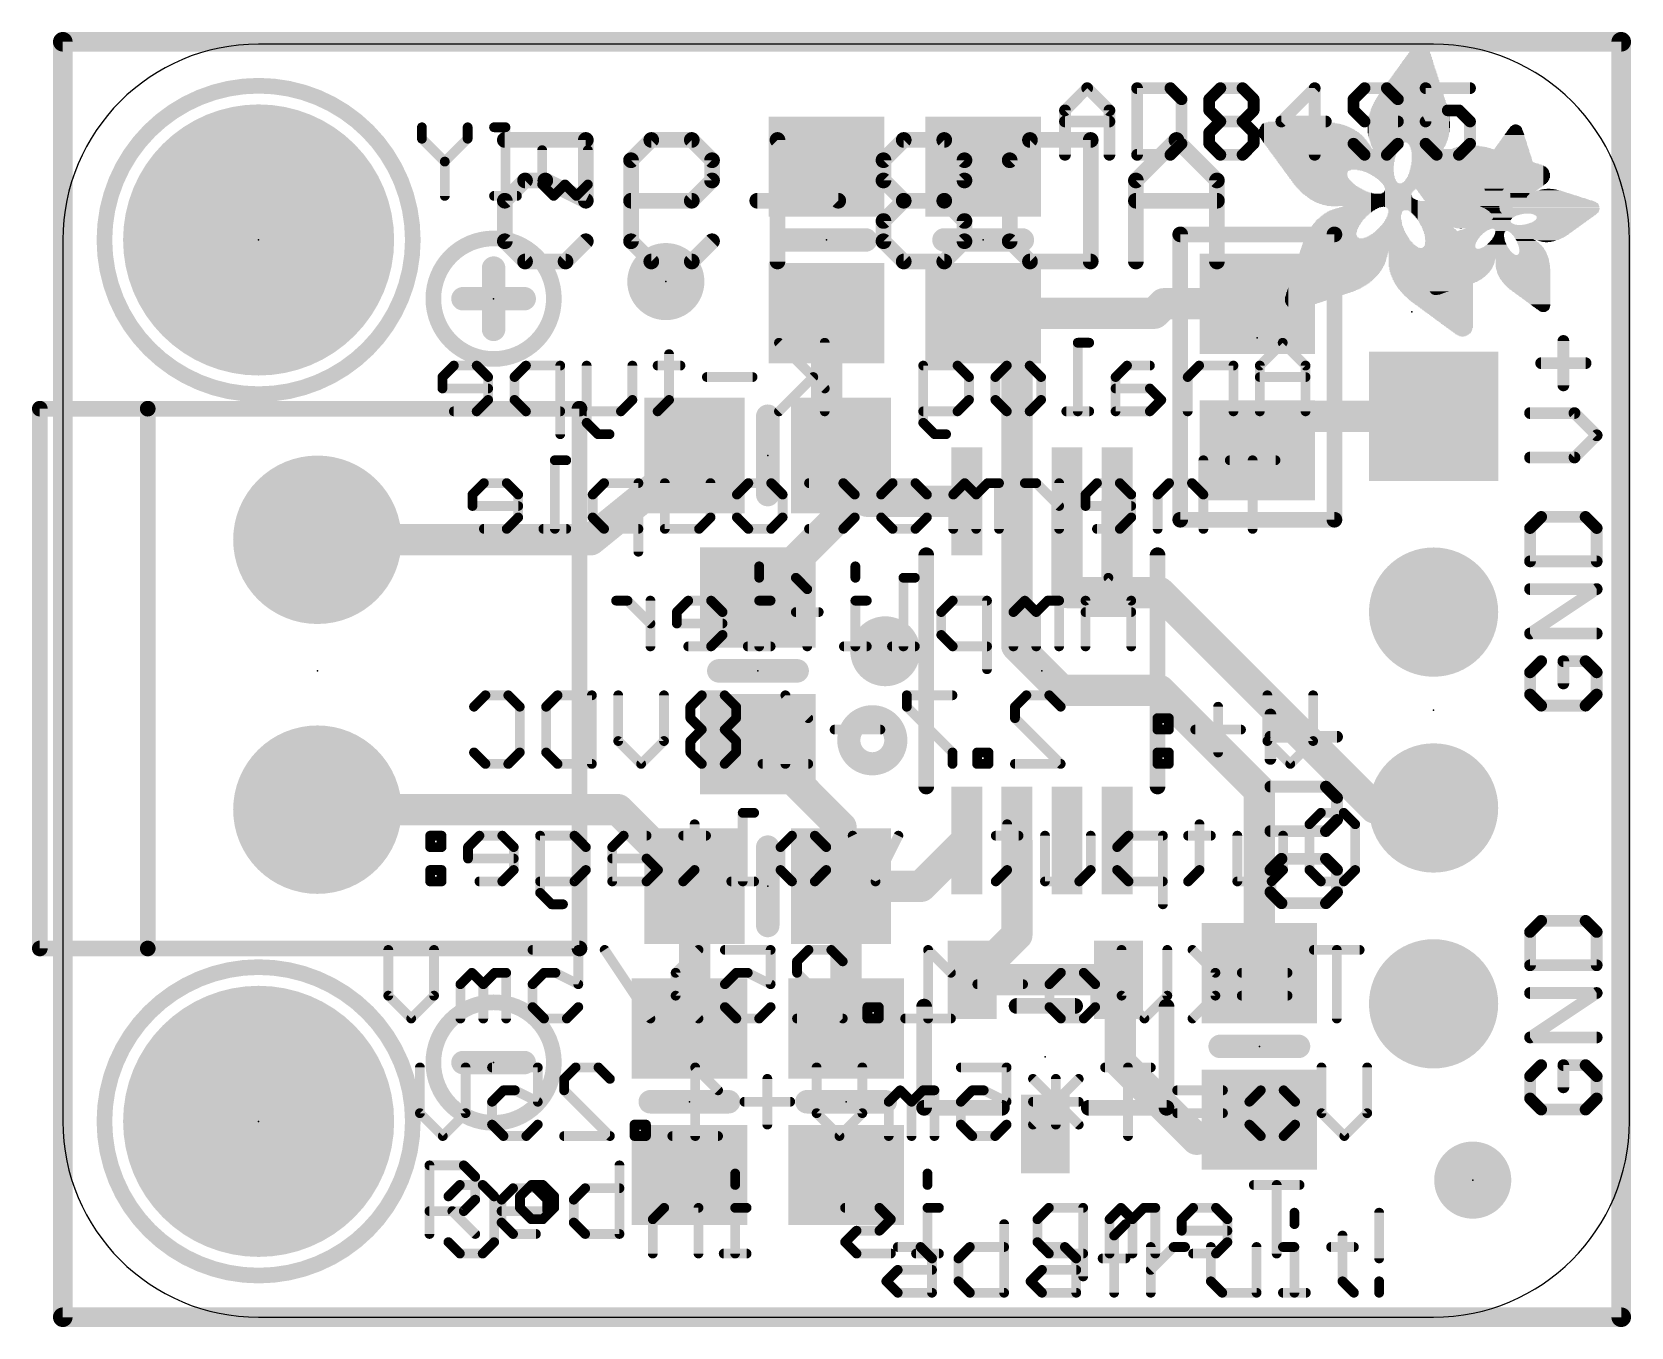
# Model space of a CAD drawing. Extents: x -0.4 to 20.3, y -0.1 to 16.7.
import ezdxf

# ---------------------------------------------------------------- set-up
doc = ezdxf.new("R2010")
doc.units = 0
for name, color, linetype in [('1', 12, 'CONTINUOUS'), ('16', 132, 'CONTINUOUS'), ('17', 110, 'CONTINUOUS'), ('18', 110, 'CONTINUOUS'), ('20', 53, 'CONTINUOUS'), ('21', 40, 'CONTINUOUS'), ('22', 6, 'CONTINUOUS'), ('23', 40, 'CONTINUOUS'), ('24', 6, 'CONTINUOUS')]:
    doc.layers.add(name, color=color, linetype=linetype)

# ---------------------------------------------------------------- blocks, each defined once
blk = doc.blocks.new('RECT')
blk.add_solid([(-0.5, -0.5), (0.5, -0.5), (-0.5, 0.5), (0.5, 0.5)])
blk = doc.blocks.new('PIE')
at = {"const_width": 0.5}
blk.add_lwpolyline([(0, -0.25, 1), (0, 0.25, 1), (0, -0.25)], format="xyb", dxfattribs=at)
blk = doc.blocks.new('SQUAREP')
blk.add_solid([(-0.5, -0.5), (0.5, -0.5), (-0.5, 0.5), (0.5, 0.5)])
blk = doc.blocks.new('ROUNDP')
at = {"const_width": 0.5}
blk.add_lwpolyline([(0, -0.25, 1), (0, 0.25, 1), (0, -0.25)], format="xyb", dxfattribs=at)
blk = doc.blocks.new('ROUNDV')
at = {"const_width": 0.5}
blk.add_lwpolyline([(0, -0.25, 1), (0, 0.25, 1), (0, -0.25)], format="xyb", dxfattribs=at)

msp = doc.modelspace()

# ---------------------------------------------------------------- linework, layer by layer
at = {"layer": '1'}
for points, const_width in [([(0, 16.54), (20.214, 16.54)], 0.254), ([(0, 0), (0, 16.54)], 0.254), ([(20.214, 16.54), (20.214, 0)], 0.254), ([(14.158, 13.02), (14.28, 13.142)], 0.4064), ([(14.28, 13.142), (15.494, 13.142)], 0.4064), ([(9.906, 13.02), (9.906, 11.242)], 0.4064), ([(12.375, 12.583), (11.938, 13.02)], 0.4064), ([(14.158, 13.02), (11.938, 13.02)], 0.4064), ([(12.375, 10.582), (12.375, 12.583)], 0.4064), ([(15.494, 11.242), (15.56, 11.684)], 0.4064), ([(15.56, 11.684), (17.78, 11.684)], 0.4064), ([(9.906, 11.242), (10.094, 11.176)], 0.4064), ([(6.846, 10.082), (8.194, 11.176)], 0.4064), ([(10.094, 11.176), (10.094, 10.409)], 0.4064), ([(10.434, 10.582), (10.094, 11.176)], 0.4064), ([(11.725, 10.582), (10.434, 10.582)], 0.4064), ([(12.375, 8.707), (12.375, 10.582)], 0.4064), ([(13.025, 10.582), (13.025, 9.398)], 0.4064), ([(13.675, 10.582), (13.675, 9.398)], 0.4064), ([(10.094, 10.409), (9.017, 9.332)], 0.4064), ([(3.302, 10.082), (6.846, 10.082)], 0.4064), ([(13.025, 9.398), (13.675, 9.398)], 0.4064), ([(14.224, 9.398), (13.675, 9.398)], 0.4064), ([(17.018, 6.604), (14.224, 9.398)], 0.4064), ([(12.954, 8.128), (12.375, 8.707)], 0.4064), ([(14.224, 8.128), (12.954, 8.128)], 0.4064), ([(15.52, 6.832), (14.224, 8.128)], 0.4064), ([(9.017, 7.432), (10.094, 6.355)], 0.4064), ([(15.52, 4.462), (15.52, 6.832)], 0.4064), ([(3.302, 6.582), (7.2, 6.582)], 0.4064), ([(7.2, 6.582), (8.194, 5.588)], 0.4064), ([(17.78, 6.604), (17.018, 6.604)], 0.4064), ([(10.094, 6.355), (10.094, 5.588)], 0.4064), ([(11.725, 6.182), (11.131, 5.588)], 0.4064), ([(12.375, 6.182), (12.375, 4.957)], 0.4064), ([(8.194, 5.588), (8.194, 3.81)], 0.4064), ([(10.16, 5.522), (10.094, 5.588)], 0.4064), ([(11.131, 5.588), (10.094, 5.588)], 0.4064), ([(10.16, 3.744), (10.16, 5.522)], 0.4064), ([(12.375, 4.957), (11.794, 4.376)], 0.4064), ([(11.794, 4.376), (13.694, 4.376)], 0.4064), ([(13.716, 4.1), (13.694, 4.376)], 0.4064), ([(13.716, 3.302), (13.716, 4.1)], 0.4064), ([(8.194, 3.81), (8.128, 3.744)], 0.4064), ([(14.71, 2.308), (13.716, 3.302)], 0.4064), ([(15.52, 2.562), (14.71, 2.308)], 0.4064), ([(20.214, 0), (0, 0)], 0.254)]:
    msp.add_lwpolyline(points, dxfattribs=dict(at, const_width=const_width))
for points, const_width in [([(0, 16.6035, 1), (0, 16.4765)], 0.127), ([(0.0635, 16.54, 1), (-0.0635, 16.54)], 0.127), ([(20.2775, 16.54, 1), (20.1505, 16.54)], 0.127), ([(20.214, 16.4765, 1), (20.214, 16.6035)], 0.127), ([(14.28, 13.2436, 1), (14.28, 13.0404)], 0.2032), ([(14.3518, 13.0702, 1), (14.2082, 13.2138)], 0.2032), ([(15.494, 13.0404, 1), (15.494, 13.2436)], 0.2032), ([(10.0076, 13.02, 1), (9.8044, 13.02)], 0.2032), ([(11.938, 13.1216, 1), (11.938, 12.9184)], 0.2032), ([(12.0098, 13.0918, 1), (11.8662, 12.9482)], 0.2032), ([(14.0862, 13.0918, 1), (14.2298, 12.9482)], 0.2032), ([(14.158, 12.9184, 1), (14.158, 13.1216)], 0.2032), ([(12.4766, 12.583, 1), (12.2734, 12.583)], 0.2032), ([(12.3032, 12.5112, 1), (12.4468, 12.6548)], 0.2032), ([(15.56, 11.7856, 1), (15.56, 11.5824)], 0.2032), ([(15.6605, 11.669, 1), (15.4595, 11.699)], 0.2032), ([(17.78, 11.5824, 1), (17.78, 11.7856)], 0.2032), ([(9.9397, 11.3379, 1), (9.8723, 11.1461)], 0.2032), ([(8.258, 11.0971, 1), (8.13, 11.2549)], 0.2032), ([(9.8044, 11.242, 1), (10.0076, 11.242)], 0.2032), ([(10.1956, 11.176, 1), (9.9924, 11.176)], 0.2032), ([(10.1822, 11.2265, 1), (10.0058, 11.1255)], 0.2032), ([(10.0603, 11.0801, 1), (10.1277, 11.2719)], 0.2032), ([(15.3935, 11.257, 1), (15.5945, 11.227)], 0.2032), ([(10.434, 10.6836, 1), (10.434, 10.4804)], 0.2032), ([(11.725, 10.4804, 1), (11.725, 10.6836)], 0.2032), ([(12.4766, 10.582, 1), (12.2734, 10.582)], 0.2032), ([(13.1266, 10.582, 1), (12.9234, 10.582)], 0.2032), ([(13.7766, 10.582, 1), (13.5734, 10.582)], 0.2032), ([(10.1658, 10.3372, 1), (10.0222, 10.4808)], 0.2032), ([(10.3458, 10.5315, 1), (10.5222, 10.6325)], 0.2032), ([(12.2734, 10.582, 1), (12.4766, 10.582)], 0.2032), ([(9.9924, 10.409, 1), (10.1956, 10.409)], 0.2032), ([(3.302, 10.1836, 1), (3.302, 9.9804)], 0.2032), ([(6.782, 10.1609, 1), (6.91, 10.0031)], 0.2032), ([(6.846, 9.9804, 1), (6.846, 10.1836)], 0.2032), ([(13.025, 9.4996, 1), (13.025, 9.2964)], 0.2032), ([(13.675, 9.4996, 1), (13.675, 9.2964)], 0.2032), ([(13.675, 9.2964, 1), (13.675, 9.4996)], 0.2032), ([(14.2958, 9.4698, 1), (14.1522, 9.3262)], 0.2032), ([(14.224, 9.2964, 1), (14.224, 9.4996)], 0.2032), ([(8.9452, 9.4038, 1), (9.0888, 9.2602)], 0.2032), ([(12.9234, 9.398, 1), (13.1266, 9.398)], 0.2032), ([(13.5734, 9.398, 1), (13.7766, 9.398)], 0.2032), ([(12.2734, 8.707, 1), (12.4766, 8.707)], 0.2032), ([(12.4468, 8.7788, 1), (12.3032, 8.6352)], 0.2032), ([(12.954, 8.2296, 1), (12.954, 8.0264)], 0.2032), ([(12.8822, 8.0562, 1), (13.0258, 8.1998)], 0.2032), ([(14.2958, 8.1998, 1), (14.1522, 8.0562)], 0.2032), ([(14.224, 8.0264, 1), (14.224, 8.2296)], 0.2032), ([(9.0888, 7.5038, 1), (8.9452, 7.3602)], 0.2032), ([(15.6216, 6.832, 1), (15.4184, 6.832)], 0.2032), ([(15.4482, 6.7602, 1), (15.5918, 6.9038)], 0.2032), ([(3.302, 6.6836, 1), (3.302, 6.4804)], 0.2032), ([(7.2718, 6.6538, 1), (7.1282, 6.5102)], 0.2032), ([(7.2, 6.4804, 1), (7.2, 6.6836)], 0.2032), ([(17.018, 6.7056, 1), (17.018, 6.5024)], 0.2032), ([(16.9462, 6.5322, 1), (17.0898, 6.6758)], 0.2032), ([(17.78, 6.5024, 1), (17.78, 6.7056)], 0.2032), ([(10.1956, 6.355, 1), (9.9924, 6.355)], 0.2032), ([(10.0222, 6.2832, 1), (10.1658, 6.4268)], 0.2032), ([(11.7968, 6.1102, 1), (11.6532, 6.2538)], 0.2032), ([(12.4766, 6.182, 1), (12.2734, 6.182)], 0.2032), ([(8.2956, 5.588, 1), (8.0924, 5.588)], 0.2032), ([(8.1222, 5.5162, 1), (8.2658, 5.6598)], 0.2032), ([(10.094, 5.6896, 1), (10.094, 5.4864)], 0.2032), ([(9.9924, 5.588, 1), (10.1956, 5.588)], 0.2032), ([(10.1658, 5.6598, 1), (10.0222, 5.5162)], 0.2032), ([(10.2616, 5.522, 1), (10.0584, 5.522)], 0.2032), ([(10.0882, 5.4502, 1), (10.2318, 5.5938)], 0.2032), ([(11.0592, 5.6598, 1), (11.2028, 5.5162)], 0.2032), ([(11.131, 5.4864, 1), (11.131, 5.6896)], 0.2032), ([(12.2734, 4.957, 1), (12.4766, 4.957)], 0.2032), ([(12.4468, 4.8852, 1), (12.3032, 5.0288)], 0.2032), ([(11.794, 4.4776, 1), (11.794, 4.2744)], 0.2032), ([(13.7953, 4.3841, 1), (13.5927, 4.3679)], 0.2032), ([(13.694, 4.2744, 1), (13.694, 4.4776)], 0.2032), ([(15.4184, 4.462, 1), (15.6216, 4.462)], 0.2032), ([(11.7222, 4.4478, 1), (11.8658, 4.3042)], 0.2032), ([(13.8176, 4.1, 1), (13.6144, 4.1)], 0.2032), ([(13.6147, 4.0919, 1), (13.8173, 4.1081)], 0.2032), ([(8.2658, 3.7382, 1), (8.1222, 3.8818)], 0.2032), ([(8.0562, 3.8158, 1), (8.1998, 3.6722)], 0.2032), ([(8.0924, 3.81, 1), (8.2956, 3.81)], 0.2032), ([(10.0584, 3.744, 1), (10.2616, 3.744)], 0.2032), ([(13.6144, 3.302, 1), (13.8176, 3.302)], 0.2032), ([(13.7878, 3.3738, 1), (13.6442, 3.2302)], 0.2032), ([(15.5504, 2.4651, 1), (15.4896, 2.6589)], 0.2032), ([(14.6796, 2.4049, 1), (14.7404, 2.2111)], 0.2032), ([(14.6382, 2.2362, 1), (14.7818, 2.3798)], 0.2032), ([(0, 0.0635, 1), (0, -0.0635)], 0.127), ([(-0.0635, 0, 1), (0.0635, 0)], 0.127), ([(20.1505, 0, 1), (20.2775, 0)], 0.127), ([(20.214, -0.0635, 1), (20.214, 0.0635)], 0.127)]:
    msp.add_lwpolyline(points, format="xyb", dxfattribs=dict(at, const_width=const_width))
at = {"layer": '16', "const_width": 0.254}
for points in [[(0, 16.54), (20.214, 16.54)], [(0, 0), (0, 16.54)], [(20.214, 16.54), (20.214, 0)], [(20.214, 0), (0, 0)]]:
    msp.add_lwpolyline(points, dxfattribs=at)
at = {"layer": '16', "const_width": 0.127}
for points in [[(0, 16.6035, 1), (0, 16.4765)], [(0.0635, 16.54, 1), (-0.0635, 16.54)], [(20.2775, 16.54, 1), (20.1505, 16.54)], [(20.214, 16.4765, 1), (20.214, 16.6035)], [(0, 0.0635, 1), (0, -0.0635)], [(-0.0635, 0, 1), (0.0635, 0)], [(20.1505, 0, 1), (20.2775, 0)], [(20.214, -0.0635, 1), (20.214, 0.0635)]]:
    msp.add_lwpolyline(points, format="xyb", dxfattribs=at)
at = {"layer": '20'}
for p, q in [((17.78, 16.51), (2.54, 16.51)), ((0, 13.97), (0, 2.54)), ((20.32, 2.54), (20.32, 13.97)), ((2.54, 0), (17.78, 0))]:
    msp.add_line(p, q, dxfattribs=at)
for centre, start, end in [((2.54, 13.97), 90, 180), ((17.78, 13.97), 0, 90), ((2.54, 2.54), 180, 270), ((17.78, 2.54), 270, 0)]:
    msp.add_arc(centre, 2.54, start, end, dxfattribs=at)
at = {"layer": '21'}
for points, const_width in [([(2.54, 11.97, 1), (2.54, 15.97, 1), (2.54, 11.97)], 0.2032), ([(13.3141, 15.9655, 1), (13.2603, 15.9116)], 0.0762), ([(13.3141, 15.9116, 1), (13.2603, 15.9655)], 0.0762), ([(13.9727, 15.9385, 1), (13.8965, 15.9385)], 0.0762), ([(13.9346, 15.9766, 1), (13.9346, 15.9004)], 0.0762), ([(14.3937, 15.9655, 1), (14.3398, 15.9116)], 0.0762), ([(14.3668, 15.9004, 1), (14.3668, 15.9766)], 0.0762), ([(15.0142, 15.9766, 1), (15.0142, 15.9004)], 0.0762), ([(15.0411, 15.9116, 1), (14.9872, 15.9655)], 0.0762), ([(15.3292, 15.9655, 1), (15.2753, 15.9116)], 0.0762), ([(15.3023, 15.9004, 1), (15.3023, 15.9766)], 0.0762), ([(16.2759, 15.9385, 1), (16.1997, 15.9385)], 0.0762), ([(16.2648, 15.9116, 1), (16.2109, 15.9655)], 0.0762), ([(16.8852, 15.9766, 1), (16.8852, 15.9004)], 0.0762), ([(16.9122, 15.9116, 1), (16.8583, 15.9655)], 0.0762), ([(17.2003, 15.9655, 1), (17.1464, 15.9116)], 0.0762), ([(17.1733, 15.9004, 1), (17.1733, 15.9766)], 0.0762), ([(17.6767, 15.9766, 1), (17.6767, 15.9004)], 0.0762), ([(17.7148, 15.9385, 1), (17.6386, 15.9385)], 0.0762), ([(18.2529, 15.9004, 1), (18.2529, 15.9766)], 0.0762), ([(14.5489, 15.7945, 1), (14.4727, 15.7945)], 0.0762), ([(14.4839, 15.7675, 1), (14.5378, 15.8214)], 0.0762), ([(14.9082, 15.7945, 1), (14.832, 15.7945)], 0.0762), ([(14.8432, 15.8214, 1), (14.8971, 15.7675)], 0.0762), ([(15.4844, 15.7945, 1), (15.4082, 15.7945)], 0.0762), ([(15.4194, 15.7675, 1), (15.4733, 15.8214)], 0.0762), ([(16.7142, 15.8214, 1), (16.7681, 15.7675)], 0.0762), ([(16.7793, 15.7945, 1), (16.7031, 15.7945)], 0.0762), ([(17.3555, 15.7945, 1), (17.2793, 15.7945)], 0.0762), ([(17.2904, 15.7675, 1), (17.3443, 15.8214)], 0.0762), ([(12.9721, 15.6774, 1), (13.026, 15.6235)], 0.0762), ([(13.0372, 15.6504, 1), (12.961, 15.6504)], 0.0762), ([(12.9991, 15.5445, 1), (12.9991, 15.4683)], 0.0762), ([(13.6134, 15.6504, 1), (13.5372, 15.6504)], 0.0762), ([(13.5484, 15.6235, 1), (13.6023, 15.6774)], 0.0762), ([(13.5753, 15.4683, 1), (13.5753, 15.5445)], 0.0762), ([(14.8971, 15.6774, 1), (14.8432, 15.6235)], 0.0762), ([(14.832, 15.6504, 1), (14.9082, 15.6504)], 0.0762), ([(15.0142, 15.5445, 1), (15.0142, 15.4683)], 0.0762), ([(15.0411, 15.4794, 1), (14.9872, 15.5333)], 0.0762), ([(14.9872, 15.4794, 1), (15.0411, 15.5333)], 0.0762), ([(15.3292, 15.5333, 1), (15.2753, 15.4794)], 0.0762), ([(15.2753, 15.5333, 1), (15.3292, 15.4794)], 0.0762), ([(15.3023, 15.4683, 1), (15.3023, 15.5445)], 0.0762), ([(15.4082, 15.6504, 1), (15.4844, 15.6504)], 0.0762), ([(15.4733, 15.6235, 1), (15.4194, 15.6774)], 0.0762), ([(15.8056, 15.5445, 1), (15.8056, 15.4683)], 0.0762), ([(15.7787, 15.5333, 1), (15.8326, 15.4794)], 0.0762), ([(16.3819, 15.4683, 1), (16.3819, 15.5445)], 0.0762), ([(16.7681, 15.6774, 1), (16.7142, 15.6235)], 0.0762), ([(16.7031, 15.6504, 1), (16.7793, 15.6504)], 0.0762), ([(16.8852, 15.5445, 1), (16.8852, 15.4683)], 0.0762), ([(16.8583, 15.4794, 1), (16.9122, 15.5333)], 0.0762), ([(17.3174, 15.4683, 1), (17.3174, 15.5445)], 0.0762), ([(17.6596, 15.5404, 1), (17.6937, 15.4723)], 0.0762), ([(17.9648, 15.6885, 1), (17.9648, 15.6123)], 0.0762), ([(17.9818, 15.6163, 1), (17.9478, 15.6845)], 0.0762), ([(18.1358, 15.6774, 1), (18.0819, 15.6235)], 0.0762), ([(18.1088, 15.6123, 1), (18.1088, 15.6885)], 0.0762), ([(18.291, 15.5064, 1), (18.2148, 15.5064)], 0.0762), ([(18.226, 15.4794, 1), (18.2798, 15.5333)], 0.0762), ([(4.6899, 15.4313, 1), (4.6264, 15.4313)], 0.0635), ([(5.2831, 15.4313, 1), (5.2196, 15.4313)], 0.0635), ([(5.5937, 15.463, 1), (5.5937, 15.3995)], 0.0635), ([(5.7737, 15.4313, 1), (5.7102, 15.4313)], 0.0635), ([(5.742, 15.3995, 1), (5.742, 15.463)], 0.0635), ([(14.9082, 15.3623, 1), (14.832, 15.3623)], 0.0762), ([(14.8432, 15.3893, 1), (14.8971, 15.3354)], 0.0762), ([(15.4844, 15.3623, 1), (15.4082, 15.3623)], 0.0762), ([(15.4194, 15.3354, 1), (15.4733, 15.3893)], 0.0762), ([(17.6386, 15.5064, 1), (17.7148, 15.5064)], 0.0762), ([(4.6806, 15.3054, 1), (4.6357, 15.2605)], 0.0635), ([(4.6264, 15.283, 1), (4.6899, 15.283)], 0.0635), ([(5.2196, 15.283, 1), (5.2831, 15.283)], 0.0635), ([(5.2738, 15.2605, 1), (5.2289, 15.3054)], 0.0635), ([(6.2491, 15.1347, 1), (6.1856, 15.1347)], 0.0635), ([(6.8423, 15.1347, 1), (6.7788, 15.1347)], 0.0635), ([(13.9346, 15.1123, 1), (13.9346, 15.0361)], 0.0762), ([(14.3668, 15.0361, 1), (14.3668, 15.1123)], 0.0762), ([(14.4727, 15.2183, 1), (14.5489, 15.2183)], 0.0762), ([(14.5378, 15.1913, 1), (14.4839, 15.2452)], 0.0762), ([(14.8971, 15.2452, 1), (14.8432, 15.1913)], 0.0762), ([(14.832, 15.2183, 1), (14.9082, 15.2183)], 0.0762), ([(15.0142, 15.1123, 1), (15.0142, 15.0361)], 0.0762), ([(15.3023, 15.0361, 1), (15.3023, 15.1123)], 0.0762), ([(15.4082, 15.2183, 1), (15.4844, 15.2183)], 0.0762), ([(15.4733, 15.1913, 1), (15.4194, 15.2452)], 0.0762), ([(16.7681, 15.2452, 1), (16.7142, 15.1913)], 0.0762), ([(16.8852, 15.1123, 1), (16.8852, 15.0361)], 0.0762), ([(17.1733, 15.0361, 1), (17.1733, 15.1123)], 0.0762), ([(17.2793, 15.2183, 1), (17.3555, 15.2183)], 0.0762), ([(17.3443, 15.1913, 1), (17.2904, 15.2452)], 0.0762), ([(17.7036, 15.2452, 1), (17.6497, 15.1913)], 0.0762), ([(17.8207, 15.1123, 1), (17.8207, 15.0361)], 0.0762), ([(18.1088, 15.0361, 1), (18.1088, 15.1123)], 0.0762), ([(18.2148, 15.2183, 1), (18.291, 15.2183)], 0.0762), ([(18.2798, 15.1913, 1), (18.226, 15.2452)], 0.0762), ([(4.9865, 14.9864, 1), (4.923, 14.9864)], 0.0635), ([(4.9323, 15.0088, 1), (4.9772, 14.9639)], 0.0635), ([(4.9323, 14.9639, 1), (4.9772, 15.0088)], 0.0635), ([(12.961, 15.0742, 1), (13.0372, 15.0742)], 0.0762), ([(13.5372, 15.0742, 1), (13.6134, 15.0742)], 0.0762), ([(13.8965, 15.0742, 1), (13.9727, 15.0742)], 0.0762), ([(14.3398, 15.1011, 1), (14.3937, 15.0473)], 0.0762), ([(14.9872, 15.0473, 1), (15.0411, 15.1011)], 0.0762), ([(15.2753, 15.1011, 1), (15.3292, 15.0473)], 0.0762), ([(16.1997, 15.0742, 1), (16.2759, 15.0742)], 0.0762), ([(16.8583, 15.0473, 1), (16.9122, 15.1011)], 0.0762), ([(17.1464, 15.1011, 1), (17.2003, 15.0473)], 0.0762), ([(17.7938, 15.0473, 1), (17.8477, 15.1011)], 0.0762), ([(18.0819, 15.1011, 1), (18.1358, 15.0473)], 0.0762), ([(6.2398, 14.7122, 1), (6.1949, 14.6673)], 0.0635), ([(6.5364, 14.7122, 1), (6.4915, 14.6673)], 0.0635), ([(6.5364, 14.6673, 1), (6.4915, 14.7122)], 0.0635), ([(6.833, 14.6673, 1), (6.7881, 14.7122)], 0.0635), ([(4.923, 14.5415, 1), (4.9865, 14.5415)], 0.0635), ([(5.5937, 14.5733, 1), (5.5937, 14.5098)], 0.0635), ([(5.7102, 14.5415, 1), (5.7737, 14.5415)], 0.0635), ([(5.8902, 14.5098, 1), (5.8902, 14.5733)], 0.0635), ([(6.1856, 14.6898, 1), (6.2491, 14.6898)], 0.0635), ([(6.3432, 14.564, 1), (6.3881, 14.519)], 0.0635), ([(6.3432, 14.519, 1), (6.3881, 14.564)], 0.0635), ([(6.6398, 14.564, 1), (6.6847, 14.519)], 0.0635), ([(6.6398, 14.519, 1), (6.6847, 14.564)], 0.0635), ([(6.7788, 14.6898, 1), (6.8423, 14.6898)], 0.0635), ([(9.398, 14.0462, 1), (9.398, 13.8938)], 0.1524), ([(10.414, 13.8938, 1), (10.414, 14.0462)], 0.1524), ([(11.43, 14.0462, 1), (11.43, 13.8938)], 0.1524), ([(12.446, 13.8938, 1), (12.446, 14.0462)], 0.1524), ([(14.5448, 14.042, 1), (14.4432, 14.042)], 0.1016), ([(14.494, 14.0928, 1), (14.494, 13.9912)], 0.1016), ([(16.5448, 14.042, 1), (16.4432, 14.042)], 0.1016), ([(16.494, 13.9912, 1), (16.494, 14.0928)], 0.1016), ([(5.588, 12.4263, 1), (5.588, 13.9897, 1), (5.588, 12.4263)], 0.2032), ([(5.6642, 13.6048, 1), (5.5118, 13.6048)], 0.1524), ([(5.1911, 13.2842, 1), (5.1911, 13.1318)], 0.1524), ([(5.9848, 13.1318, 1), (5.9848, 13.2842)], 0.1524), ([(5.5118, 12.8112, 1), (5.6642, 12.8112)], 0.1524), ([(19.5017, 12.6604, 1), (19.4255, 12.6604)], 0.0762), ([(19.1755, 12.4104, 1), (19.1755, 12.3342)], 0.0762), ([(19.7517, 12.3342, 1), (19.7517, 12.4104)], 0.0762), ([(19.4255, 12.0842, 1), (19.5017, 12.0842)], 0.0762), ([(-0.298, 11.8328, 1), (-0.298, 11.7312)], 0.1016), ([(-0.2472, 11.782, 1), (-0.3488, 11.782)], 0.1016), ([(1.102, 11.8328, 1), (1.102, 11.7312)], 0.1016), ([(1.1528, 11.782, 1), (1.0512, 11.782)], 0.1016), ([(1.102, 11.7312, 1), (1.102, 11.8328)], 0.1016), ([(6.7528, 11.782, 1), (6.6512, 11.782)], 0.1016), ([(6.702, 11.7312, 1), (6.702, 11.8328)], 0.1016), ([(9.2202, 11.684, 1), (9.0678, 11.684)], 0.1524), ([(19.0315, 11.763, 1), (19.0315, 11.6868)], 0.0762), ([(19.6346, 11.7518, 1), (19.5807, 11.698)], 0.0762), ([(19.6077, 11.6868, 1), (19.6077, 11.763)], 0.0762), ([(19.9227, 11.4099, 1), (19.8689, 11.4637)], 0.0762), ([(19.8689, 11.4099, 1), (19.9227, 11.4637)], 0.0762), ([(19.0315, 11.1868, 1), (19.0315, 11.1106)], 0.0762), ([(19.5807, 11.1756, 1), (19.6346, 11.1217)], 0.0762), ([(19.6077, 11.1106, 1), (19.6077, 11.1868)], 0.0762), ([(9.0678, 10.668, 1), (9.2202, 10.668)], 0.1524), ([(14.494, 10.3928, 1), (14.494, 10.2912)], 0.1016), ([(14.4432, 10.342, 1), (14.5448, 10.342)], 0.1016), ([(16.4432, 10.342, 1), (16.5448, 10.342)], 0.1016), ([(16.494, 10.2912, 1), (16.494, 10.3928)], 0.1016), ([(19.1755, 10.4163, 1), (19.1755, 10.3401)], 0.0762), ([(19.2025, 10.3512, 1), (19.1486, 10.4051)], 0.0762), ([(19.7787, 10.4051, 1), (19.7248, 10.3512)], 0.0762), ([(19.7517, 10.3401, 1), (19.7517, 10.4163)], 0.0762), ([(19.0045, 10.2611, 1), (19.0584, 10.2072)], 0.0762), ([(19.0696, 10.2341, 1), (18.9934, 10.2341)], 0.0762), ([(19.9339, 10.2341, 1), (19.8577, 10.2341)], 0.0762), ([(19.8689, 10.2072, 1), (19.9227, 10.2611)], 0.0762), ([(11.2508, 9.882, 1), (11.1492, 9.882)], 0.1016), ([(14.2508, 9.882, 1), (14.1492, 9.882)], 0.1016), ([(19.0315, 9.8401, 1), (19.0315, 9.7639)], 0.0762), ([(18.9934, 9.802, 1), (19.0696, 9.802)], 0.0762), ([(19.8577, 9.802, 1), (19.9339, 9.802)], 0.0762), ([(19.8958, 9.7639, 1), (19.8958, 9.8401)], 0.0762), ([(19.0315, 9.4808, 1), (19.0315, 9.4046)], 0.0762), ([(19.9169, 9.411, 1), (19.8747, 9.4744)], 0.0762), ([(19.8958, 9.4046, 1), (19.8958, 9.4808)], 0.0762), ([(19.0103, 8.8981, 1), (19.0526, 8.8347)], 0.0762), ([(19.0315, 8.9045, 1), (19.0315, 8.8283)], 0.0762), ([(19.8958, 8.8283, 1), (19.8958, 8.9045)], 0.0762), ([(8.509, 8.4582, 1), (8.509, 8.3058)], 0.1524), ([(9.525, 8.3058, 1), (9.525, 8.4582)], 0.1524), ([(19.2025, 8.4802, 1), (19.1486, 8.5341)], 0.0762), ([(19.4636, 8.5452, 1), (19.4636, 8.469)], 0.0762), ([(19.5017, 8.5071, 1), (19.4255, 8.5071)], 0.0762), ([(19.7787, 8.5341, 1), (19.7248, 8.4802)], 0.0762), ([(19.7517, 8.469, 1), (19.7517, 8.5452)], 0.0762), ([(19.0045, 8.39, 1), (19.0584, 8.3361)], 0.0762), ([(19.0696, 8.3631, 1), (18.9934, 8.3631)], 0.0762), ([(19.9339, 8.3631, 1), (19.8577, 8.3631)], 0.0762), ([(19.8689, 8.3361, 1), (19.9227, 8.39)], 0.0762), ([(19.0584, 8.1019, 1), (19.0045, 8.048)], 0.0762), ([(18.9934, 8.075, 1), (19.0696, 8.075)], 0.0762), ([(19.4255, 8.219, 1), (19.5017, 8.219)], 0.0762), ([(19.8577, 8.075, 1), (19.9339, 8.075)], 0.0762), ([(19.9227, 8.048, 1), (19.8689, 8.1019)], 0.0762), ([(10.5, 7.332, 1), (10.5, 7.632, 1), (10.5, 7.332)], 0.6096), ([(15.7016, 7.8162, 1), (15.6254, 7.8162)], 0.0762), ([(19.1755, 7.969, 1), (19.1755, 7.8928)], 0.0762), ([(19.1486, 7.904, 1), (19.2025, 7.9579)], 0.0762), ([(19.7248, 7.9579, 1), (19.7787, 7.904)], 0.0762), ([(19.7517, 7.8928, 1), (19.7517, 7.969)], 0.0762), ([(15.6635, 7.5662, 1), (15.6635, 7.49)], 0.0762), ([(16.5278, 7.49, 1), (16.5278, 7.5662)], 0.0762), ([(15.6254, 7.24, 1), (15.7016, 7.24)], 0.0762), ([(11.1492, 6.882, 1), (11.2508, 6.882)], 0.1016), ([(14.1492, 6.882, 1), (14.2508, 6.882)], 0.1016), ([(15.6635, 6.9188, 1), (15.6635, 6.8426)], 0.0762), ([(16.4107, 6.9076, 1), (16.3568, 6.8537)], 0.0762), ([(16.3837, 6.8426, 1), (16.3837, 6.9188)], 0.0762), ([(16.5659, 6.7366, 1), (16.4897, 6.7366)], 0.0762), ([(16.5009, 6.7097, 1), (16.5547, 6.7636)], 0.0762), ([(16.4897, 6.4485, 1), (16.5659, 6.4485)], 0.0762), ([(16.5547, 6.4216, 1), (16.5009, 6.4754)], 0.0762), ([(9.2202, 6.096, 1), (9.0678, 6.096)], 0.1524), ([(15.6635, 6.3425, 1), (15.6635, 6.2663)], 0.0762), ([(16.3568, 6.3314, 1), (16.4107, 6.2775)], 0.0762), ([(16.3837, 6.2663, 1), (16.3837, 6.3425)], 0.0762), ([(15.8075, 5.9832, 1), (15.8075, 5.907)], 0.0762), ([(15.8345, 5.9182, 1), (15.7806, 5.9721)], 0.0762), ([(16.4107, 5.9721, 1), (16.3568, 5.9182)], 0.0762), ([(16.3837, 5.907, 1), (16.3837, 5.9832)], 0.0762), ([(15.6365, 5.828, 1), (15.6904, 5.7741)], 0.0762), ([(15.7016, 5.8011, 1), (15.6254, 5.8011)], 0.0762), ([(16.5659, 5.8011, 1), (16.4897, 5.8011)], 0.0762), ([(16.5009, 5.7741, 1), (16.5547, 5.828)], 0.0762), ([(15.6904, 5.5399, 1), (15.6365, 5.486)], 0.0762), ([(15.6254, 5.513, 1), (15.7016, 5.513)], 0.0762), ([(15.8075, 5.407, 1), (15.8075, 5.3308)], 0.0762), ([(15.7806, 5.342, 1), (15.8345, 5.3959)], 0.0762), ([(16.3568, 5.3959, 1), (16.4107, 5.342)], 0.0762), ([(16.3837, 5.3308, 1), (16.3837, 5.407)], 0.0762), ([(16.4897, 5.513, 1), (16.5659, 5.513)], 0.0762), ([(16.5547, 5.486, 1), (16.5009, 5.5399)], 0.0762), ([(19.1755, 5.1783, 1), (19.1755, 5.1021)], 0.0762), ([(19.2025, 5.1132, 1), (19.1486, 5.1671)], 0.0762), ([(19.7787, 5.1671, 1), (19.7248, 5.1132)], 0.0762), ([(19.7517, 5.1021, 1), (19.7517, 5.1783)], 0.0762), ([(9.0678, 5.08, 1), (9.2202, 5.08)], 0.1524), ([(19.0045, 5.0231, 1), (19.0584, 4.9692)], 0.0762), ([(19.0696, 4.9961, 1), (18.9934, 4.9961)], 0.0762), ([(19.9339, 4.9961, 1), (19.8577, 4.9961)], 0.0762), ([(19.8689, 4.9692, 1), (19.9227, 5.0231)], 0.0762), ([(-0.298, 4.8328, 1), (-0.298, 4.7312)], 0.1016), ([(-0.3488, 4.782, 1), (-0.2472, 4.782)], 0.1016), ([(1.102, 4.8328, 1), (1.102, 4.7312)], 0.1016), ([(1.0512, 4.782, 1), (1.1528, 4.782)], 0.1016), ([(1.102, 4.7312, 1), (1.102, 4.8328)], 0.1016), ([(6.6512, 4.782, 1), (6.7528, 4.782)], 0.1016), ([(6.702, 4.7312, 1), (6.702, 4.8328)], 0.1016), ([(2.54, 0.54, 1), (2.54, 4.54, 1), (2.54, 0.54)], 0.2032), ([(19.0315, 4.6021, 1), (19.0315, 4.5259)], 0.0762), ([(18.9934, 4.564, 1), (19.0696, 4.564)], 0.0762), ([(19.8577, 4.564, 1), (19.9339, 4.564)], 0.0762), ([(19.8958, 4.5259, 1), (19.8958, 4.6021)], 0.0762), ([(5.588, 2.5203, 1), (5.588, 4.0837, 1), (5.588, 2.5203)], 0.2032), ([(19.0315, 4.2428, 1), (19.0315, 4.1666)], 0.0762), ([(19.9169, 4.173, 1), (19.8747, 4.2364)], 0.0762), ([(19.8958, 4.1666, 1), (19.8958, 4.2428)], 0.0762), ([(11.2224, 4.0284, 1), (11.1208, 4.0284)], 0.1016), ([(12.3716, 4.0872, 1), (12.3716, 3.9856)], 0.1016), ([(13.1304, 3.9856, 1), (13.1304, 4.0872)], 0.1016), ([(14.3672, 4.0284, 1), (14.2656, 4.0284)], 0.1016), ([(15.012, 3.5882, 1), (15.012, 3.4358)], 0.1524), ([(16.028, 3.4358, 1), (16.028, 3.5882)], 0.1524), ([(19.0103, 3.6601, 1), (19.0526, 3.5967)], 0.0762), ([(19.0315, 3.6665, 1), (19.0315, 3.5903)], 0.0762), ([(19.8958, 3.5903, 1), (19.8958, 3.6665)], 0.0762), ([(5.1911, 3.3782, 1), (5.1911, 3.2258)], 0.1524), ([(5.9848, 3.2258, 1), (5.9848, 3.3782)], 0.1524), ([(19.2025, 3.2422, 1), (19.1486, 3.2961)], 0.0762), ([(19.4636, 3.3072, 1), (19.4636, 3.231)], 0.0762), ([(19.5017, 3.2691, 1), (19.4255, 3.2691)], 0.0762), ([(19.7787, 3.2961, 1), (19.7248, 3.2422)], 0.0762), ([(19.7517, 3.231, 1), (19.7517, 3.3072)], 0.0762), ([(19.0045, 3.152, 1), (19.0584, 3.0981)], 0.0762), ([(19.0696, 3.1251, 1), (18.9934, 3.1251)], 0.0762), ([(19.9339, 3.1251, 1), (19.8577, 3.1251)], 0.0762), ([(19.8689, 3.0981, 1), (19.9227, 3.152)], 0.0762), ([(7.62, 2.8702, 1), (7.62, 2.7178)], 0.1524), ([(8.636, 2.7178, 1), (8.636, 2.8702)], 0.1524), ([(9.652, 2.8702, 1), (9.652, 2.7178)], 0.1524), ([(10.668, 2.7178, 1), (10.668, 2.8702)], 0.1524), ([(19.0584, 2.8639, 1), (19.0045, 2.81)], 0.0762), ([(19.4255, 2.981, 1), (19.5017, 2.981)], 0.0762), ([(19.9227, 2.81, 1), (19.8689, 2.8639)], 0.0762), ([(11.1716, 2.7664, 1), (11.1716, 2.6648)], 0.1016), ([(11.1208, 2.7156, 1), (11.2224, 2.7156)], 0.1016), ([(12.1804, 2.6648, 1), (12.1804, 2.7664)], 0.1016), ([(13.3076, 2.7664, 1), (13.3076, 2.6648)], 0.1016), ([(14.2656, 2.7156, 1), (14.3672, 2.7156)], 0.1016), ([(14.3164, 2.6648, 1), (14.3164, 2.7664)], 0.1016), ([(18.9934, 2.837, 1), (19.0696, 2.837)], 0.0762), ([(19.1755, 2.731, 1), (19.1755, 2.6548)], 0.0762), ([(19.1486, 2.666, 1), (19.2025, 2.7199)], 0.0762), ([(19.7248, 2.7199, 1), (19.7787, 2.666)], 0.0762), ([(19.7517, 2.6548, 1), (19.7517, 2.731)], 0.0762), ([(19.8577, 2.837, 1), (19.9339, 2.837)], 0.0762), ([(4.788, 1.9693, 1), (4.7245, 1.9693)], 0.0635), ([(4.7562, 2.001, 1), (4.7562, 1.9375)], 0.0635), ([(5.2236, 1.9917, 1), (5.1786, 1.9468)], 0.0635), ([(5.2011, 1.9375, 1), (5.2011, 2.001)], 0.0635), ([(5.3811, 1.821, 1), (5.3176, 1.821)], 0.0635), ([(5.3269, 1.7985, 1), (5.3718, 1.8434)], 0.0635), ([(7.2522, 1.9693, 1), (7.1887, 1.9693)], 0.0635), ([(5.84, 1.7044, 1), (5.84, 1.6409)], 0.0635), ([(5.8625, 1.6502, 1), (5.8176, 1.6951)], 0.0635), ([(6.1591, 1.6951, 1), (6.1142, 1.6502)], 0.0635), ([(6.1366, 1.6409, 1), (6.1366, 1.7044)], 0.0635), ([(6.7755, 1.7044, 1), (6.7755, 1.6409)], 0.0635), ([(6.798, 1.6502, 1), (6.7531, 1.6951)], 0.0635), ([(7.2204, 1.6409, 1), (7.2204, 1.7044)], 0.0635), ([(5.3176, 1.5244, 1), (5.3811, 1.5244)], 0.0635), ([(5.3718, 1.5019, 1), (5.3269, 1.5468)], 0.0635), ([(5.7235, 1.5244, 1), (5.66, 1.5244)], 0.0635), ([(5.6693, 1.5468, 1), (5.7142, 1.5019)], 0.0635), ([(6.3167, 1.5244, 1), (6.2532, 1.5244)], 0.0635), ([(6.2625, 1.5019, 1), (6.3074, 1.5468)], 0.0635), ([(6.659, 1.5244, 1), (6.5955, 1.5244)], 0.0635), ([(6.6048, 1.5468, 1), (6.6497, 1.5019)], 0.0635), ([(4.7562, 1.4078, 1), (4.7562, 1.3443)], 0.0635), ([(5.0753, 1.3985, 1), (5.0304, 1.3536)], 0.0635), ([(5.1786, 1.3985, 1), (5.2236, 1.3536)], 0.0635), ([(5.2011, 1.3443, 1), (5.2011, 1.4078)], 0.0635), ([(5.6917, 1.4078, 1), (5.6917, 1.3443)], 0.0635), ([(5.7142, 1.2502, 1), (5.6693, 1.2053)], 0.0635), ([(5.66, 1.2278, 1), (5.7235, 1.2278)], 0.0635), ([(6.2532, 1.3761, 1), (6.3167, 1.3761)], 0.0635), ([(6.2849, 1.3443, 1), (6.2849, 1.4078)], 0.0635), ([(6.6497, 1.2502, 1), (6.6048, 1.2053)], 0.0635), ([(6.5955, 1.2278, 1), (6.659, 1.2278)], 0.0635), ([(12.2417, 1.2073, 1), (12.1782, 1.2073)], 0.0635), ([(13.8068, 1.1848, 1), (13.7619, 1.2297)], 0.0635), ([(16.0066, 1.3556, 1), (15.9431, 1.3556)], 0.0635), ([(17.1057, 1.3556, 1), (17.0422, 1.3556)], 0.0635), ([(4.7245, 1.0795, 1), (4.788, 1.0795)], 0.0635), ([(5.3269, 1.057, 1), (5.3718, 1.102)], 0.0635), ([(5.84, 1.1113, 1), (5.84, 1.0478)], 0.0635), ([(5.8176, 1.057, 1), (5.8625, 1.102)], 0.0635), ([(6.1366, 1.0478, 1), (6.1366, 1.1113)], 0.0635), ([(6.7755, 1.1113, 1), (6.7755, 1.0478)], 0.0635), ([(6.7531, 1.057, 1), (6.798, 1.102)], 0.0635), ([(7.1887, 1.0795, 1), (7.2522, 1.0795)], 0.0635), ([(7.2204, 1.0478, 1), (7.2204, 1.1113)], 0.0635), ([(13.6678, 1.059, 1), (13.6043, 1.059)], 0.0635), ([(13.6136, 1.0814, 1), (13.6585, 1.0365)], 0.0635), ([(15.9431, 1.2073, 1), (16.0066, 1.2073)], 0.0635), ([(16.6303, 1.059, 1), (16.5668, 1.059)], 0.0635), ([(10.8295, 0.9424, 1), (10.8295, 0.8789)], 0.0635), ([(11.1486, 0.9331, 1), (11.1036, 0.8882)], 0.0635), ([(11.1261, 0.8789, 1), (11.1261, 0.9424)], 0.0635), ([(11.765, 0.9424, 1), (11.765, 0.8789)], 0.0635), ([(11.7875, 0.8882, 1), (11.7426, 0.9331)], 0.0635), ([(12.2099, 0.8789, 1), (12.2099, 0.9424)], 0.0635), ([(12.7005, 0.9424, 1), (12.7005, 0.8789)], 0.0635), ([(13.0196, 0.9331, 1), (12.9747, 0.8882)], 0.0635), ([(12.9971, 0.8789, 1), (12.9971, 0.9424)], 0.0635), ([(14.1432, 0.9107, 1), (14.0797, 0.9107)], 0.0635), ([(14.408, 0.9424, 1), (14.408, 0.8789)], 0.0635), ([(14.4305, 0.8882, 1), (14.3856, 0.9331)], 0.0635), ([(14.5563, 0.8789, 1), (14.5563, 0.9424)], 0.0635), ([(14.9228, 0.9107, 1), (14.8593, 0.9107)], 0.0635), ([(15.516, 0.9107, 1), (15.4525, 0.9107)], 0.0635), ([(15.8266, 0.9424, 1), (15.8266, 0.8789)], 0.0635), ([(16.0066, 0.9107, 1), (15.9431, 0.9107)], 0.0635), ([(15.9749, 0.8789, 1), (15.9749, 0.9424)], 0.0635), ([(16.4503, 0.9424, 1), (16.4503, 0.8789)], 0.0635), ([(16.7468, 0.8789, 1), (16.7468, 0.9424)], 0.0635), ([(10.8295, 0.6458, 1), (10.8295, 0.5823)], 0.0635), ([(10.852, 0.5916, 1), (10.8071, 0.6365)], 0.0635), ([(11.3061, 0.7624, 1), (11.2426, 0.7624)], 0.0635), ([(11.2519, 0.7399, 1), (11.2968, 0.7848)], 0.0635), ([(11.2744, 0.5823, 1), (11.2744, 0.6458)], 0.0635), ([(11.6485, 0.7624, 1), (11.585, 0.7624)], 0.0635), ([(11.5943, 0.7848, 1), (11.6392, 0.7399)], 0.0635), ([(12.7005, 0.6458, 1), (12.7005, 0.5823)], 0.0635), ([(12.723, 0.5916, 1), (12.6781, 0.6365)], 0.0635), ([(13.1772, 0.7624, 1), (13.1137, 0.7624)], 0.0635), ([(13.123, 0.7399, 1), (13.1679, 0.7848)], 0.0635), ([(13.1454, 0.5823, 1), (13.1454, 0.6458)], 0.0635), ([(13.4878, 0.7941, 1), (13.4878, 0.7306)], 0.0635), ([(13.7844, 0.7306, 1), (13.7844, 0.7941)], 0.0635), ([(14.089, 0.6365, 1), (14.1339, 0.5916)], 0.0635), ([(17.0422, 0.7624, 1), (17.1057, 0.7624)], 0.0635), ([(10.7037, 0.4882, 1), (10.6588, 0.4433)], 0.0635), ([(10.6588, 0.4882, 1), (10.7037, 0.4433)], 0.0635), ([(11.6392, 0.4882, 1), (11.5943, 0.4433)], 0.0635), ([(11.585, 0.4658, 1), (11.6485, 0.4658)], 0.0635), ([(12.5747, 0.4882, 1), (12.5298, 0.4433)], 0.0635), ([(12.5298, 0.4882, 1), (12.5747, 0.4433)], 0.0635), ([(14.8593, 0.4658, 1), (14.9228, 0.4658)], 0.0635), ([(14.9135, 0.4882, 1), (14.8686, 0.4433)], 0.0635), ([(16.621, 0.4882, 1), (16.5761, 0.4433)], 0.0635), ([(16.5668, 0.4658, 1), (16.6303, 0.4658)], 0.0635), ([(17.1057, 0.4658, 1), (17.0422, 0.4658)], 0.0635), ([(10.8295, 0.3493, 1), (10.8295, 0.2858)], 0.0635), ([(10.8071, 0.295, 1), (10.852, 0.34)], 0.0635), ([(11.2426, 0.3175, 1), (11.3061, 0.3175)], 0.0635), ([(11.2744, 0.2858, 1), (11.2744, 0.3493)], 0.0635), ([(11.765, 0.3493, 1), (11.765, 0.2858)], 0.0635), ([(11.7426, 0.295, 1), (11.7875, 0.34)], 0.0635), ([(12.1782, 0.3175, 1), (12.2417, 0.3175)], 0.0635), ([(12.2099, 0.2858, 1), (12.2099, 0.3493)], 0.0635), ([(12.7005, 0.3493, 1), (12.7005, 0.2858)], 0.0635), ([(12.6781, 0.295, 1), (12.723, 0.34)], 0.0635), ([(13.1137, 0.3175, 1), (13.1772, 0.3175)], 0.0635), ([(13.1454, 0.2858, 1), (13.1454, 0.3493)], 0.0635), ([(13.6043, 0.3175, 1), (13.6678, 0.3175)], 0.0635), ([(14.0797, 0.3175, 1), (14.1432, 0.3175)], 0.0635), ([(15.0393, 0.3493, 1), (15.0393, 0.2858)], 0.0635), ([(15.0169, 0.295, 1), (15.0618, 0.34)], 0.0635), ([(15.4525, 0.3175, 1), (15.516, 0.3175)], 0.0635), ([(15.4842, 0.2858, 1), (15.4842, 0.3493)], 0.0635), ([(15.8266, 0.3493, 1), (15.8266, 0.2858)], 0.0635), ([(15.9431, 0.3175, 1), (16.0066, 0.3175)], 0.0635), ([(16.1232, 0.2858, 1), (16.1232, 0.3493)], 0.0635), ([(16.7244, 0.295, 1), (16.7693, 0.34)], 0.0635), ([(17.0422, 0.3175, 1), (17.1057, 0.3175)], 0.0635)]:
    msp.add_lwpolyline(points, format="xyb", dxfattribs=dict(at, const_width=const_width))
for points, const_width in [([(12.9991, 15.6504), (13.2872, 15.9385)], 0.1524), ([(13.2872, 15.9385), (13.5753, 15.6504)], 0.1524), ([(13.9346, 15.9385), (13.9346, 15.0742)], 0.1524), ([(14.3668, 15.9385), (13.9346, 15.9385)], 0.1524), ([(14.5108, 15.7945), (14.3668, 15.9385)], 0.1524), ([(14.8701, 15.7945), (15.0142, 15.9385)], 0.1524), ([(15.0142, 15.9385), (15.3023, 15.9385)], 0.1524), ([(15.3023, 15.9385), (15.4463, 15.7945)], 0.1524), ([(16.2378, 15.9385), (15.8056, 15.5064)], 0.1524), ([(16.2378, 15.0742), (16.2378, 15.9385)], 0.1524), ([(16.8852, 15.9385), (16.7412, 15.7945)], 0.1524), ([(17.1733, 15.9385), (16.8852, 15.9385)], 0.1524), ([(17.3174, 15.7945), (17.1733, 15.9385)], 0.1524), ([(18.2529, 15.9385), (17.6767, 15.9385)], 0.1524), ([(17.6767, 15.9385), (17.6767, 15.5064)], 0.1524), ([(14.5108, 15.2183), (14.5108, 15.7945)], 0.1524), ([(14.8701, 15.6504), (14.8701, 15.7945)], 0.1524), ([(15.4463, 15.7945), (15.4463, 15.6504)], 0.1524), ([(16.7412, 15.7945), (16.7412, 15.6504)], 0.1524), ([(17.3174, 15.2183), (17.3174, 15.7945)], 0.1524), ([(12.9991, 15.0742), (12.9991, 15.6504)], 0.1524), ([(12.9991, 15.5064), (13.5753, 15.5064)], 0.1524), ([(13.5753, 15.6504), (13.5753, 15.0742)], 0.1524), ([(15.0142, 15.5064), (14.8701, 15.6504)], 0.1524), ([(14.8701, 15.3623), (15.0142, 15.5064)], 0.1524), ([(15.0142, 15.5064), (15.3023, 15.5064)], 0.1524), ([(15.4463, 15.6504), (15.3023, 15.5064)], 0.1524), ([(15.3023, 15.5064), (15.4463, 15.3623)], 0.1524), ([(15.8056, 15.5064), (16.3819, 15.5064)], 0.1524), ([(16.7412, 15.6504), (16.8852, 15.5064)], 0.1524), ([(16.8852, 15.5064), (17.3174, 15.5064)], 0.1524), ([(17.6767, 15.5064), (17.9648, 15.6504)], 0.1524), ([(17.9648, 15.6504), (18.1088, 15.6504)], 0.1524), ([(18.1088, 15.6504), (18.2529, 15.5064)], 0.1524), ([(18.2529, 15.5064), (18.2529, 15.2183)], 0.1524), ([(4.6581, 15.4313), (4.6581, 15.283)], 0.127), ([(5.2513, 15.283), (5.2513, 15.4313)], 0.127), ([(5.5937, 15.4313), (5.742, 15.4313)], 0.127), ([(5.742, 15.4313), (5.742, 14.5415)], 0.127), ([(14.8701, 15.2183), (14.8701, 15.3623)], 0.1524), ([(15.4463, 15.3623), (15.4463, 15.2183)], 0.1524), ([(4.6581, 15.283), (4.9547, 14.9864)], 0.127), ([(4.9547, 14.9864), (5.2513, 15.283)], 0.127), ([(6.2173, 15.1347), (6.2173, 14.6898)], 0.127), ([(6.8105, 14.6898), (6.8105, 15.1347)], 0.127), ([(13.9346, 15.0742), (14.3668, 15.0742)], 0.1524), ([(14.3668, 15.0742), (14.5108, 15.2183)], 0.1524), ([(15.0142, 15.0742), (14.8701, 15.2183)], 0.1524), ([(15.3023, 15.0742), (15.0142, 15.0742)], 0.1524), ([(15.4463, 15.2183), (15.3023, 15.0742)], 0.1524), ([(16.7412, 15.2183), (16.8852, 15.0742)], 0.1524), ([(16.8852, 15.0742), (17.1733, 15.0742)], 0.1524), ([(17.1733, 15.0742), (17.3174, 15.2183)], 0.1524), ([(17.8207, 15.0742), (17.6767, 15.2183)], 0.1524), ([(18.1088, 15.0742), (17.8207, 15.0742)], 0.1524), ([(18.2529, 15.2183), (18.1088, 15.0742)], 0.1524), ([(4.9547, 14.9864), (4.9547, 14.5415)], 0.127), ([(6.2173, 14.6898), (6.3656, 14.5415)], 0.127), ([(6.3656, 14.5415), (6.5139, 14.6898)], 0.127), ([(6.5139, 14.6898), (6.6622, 14.5415)], 0.127), ([(6.6622, 14.5415), (6.8105, 14.6898)], 0.127), ([(5.5937, 14.5415), (5.8902, 14.5415)], 0.127), ([(10.414, 13.97), (9.398, 13.97)], 0.3048), ([(12.446, 13.97), (11.43, 13.97)], 0.3048), ([(14.494, 10.342), (14.494, 14.042)], 0.2032), ([(14.494, 14.042), (16.494, 14.042)], 0.2032), ([(16.494, 14.042), (16.494, 10.342)], 0.2032), ([(5.588, 13.6048), (5.588, 12.8112)], 0.3048), ([(5.9848, 13.208), (5.1911, 13.208)], 0.3048), ([(19.4636, 12.0842), (19.4636, 12.6604)], 0.1524), ([(19.1755, 12.3723), (19.7517, 12.3723)], 0.1524), ([(1.102, 11.782), (-0.298, 11.782)], 0.2032), ([(-0.298, 11.782), (-0.298, 4.782)], 0.2032), ([(6.702, 11.782), (1.102, 11.782)], 0.2032), ([(1.102, 11.782), (1.102, 4.782)], 0.2032), ([(6.702, 4.782), (6.702, 11.782)], 0.2032), ([(9.144, 11.684), (9.144, 10.668)], 0.3048), ([(19.6077, 11.7249), (19.0315, 11.7249)], 0.1524), ([(19.8958, 11.4368), (19.6077, 11.7249)], 0.1524), ([(19.6077, 11.1487), (19.8958, 11.4368)], 0.1524), ([(19.0315, 11.1487), (19.6077, 11.1487)], 0.1524), ([(16.494, 10.342), (14.494, 10.342)], 0.2032), ([(19.1755, 10.3782), (19.0315, 10.2341)], 0.1524), ([(19.7517, 10.3782), (19.1755, 10.3782)], 0.1524), ([(19.8958, 10.2341), (19.7517, 10.3782)], 0.1524), ([(19.0315, 10.2341), (19.0315, 9.802)], 0.1524), ([(19.8958, 9.802), (19.8958, 10.2341)], 0.1524), ([(11.2, 9.882), (11.2, 6.882)], 0.2032), ([(14.2, 6.882), (14.2, 9.882)], 0.2032), ([(19.0315, 9.802), (19.8958, 9.802)], 0.1524), ([(19.0315, 8.8664), (19.8958, 9.4427)], 0.1524), ([(19.8958, 9.4427), (19.0315, 9.4427)], 0.1524), ([(19.8958, 8.8664), (19.0315, 8.8664)], 0.1524), ([(9.525, 8.382), (8.509, 8.382)], 0.3048), ([(19.1755, 8.5071), (19.0315, 8.3631)], 0.1524), ([(19.7517, 8.5071), (19.4636, 8.5071)], 0.1524), ([(19.4636, 8.5071), (19.4636, 8.219)], 0.1524), ([(19.8958, 8.3631), (19.7517, 8.5071)], 0.1524), ([(19.0315, 8.3631), (19.0315, 8.075)], 0.1524), ([(19.8958, 8.075), (19.8958, 8.3631)], 0.1524), ([(19.0315, 8.075), (19.1755, 7.9309)], 0.1524), ([(19.7517, 7.9309), (19.8958, 8.075)], 0.1524), ([(15.6635, 7.24), (15.6635, 7.8162)], 0.1524), ([(19.1755, 7.9309), (19.7517, 7.9309)], 0.1524), ([(16.5278, 7.5281), (15.6635, 7.5281)], 0.1524), ([(16.3837, 6.8807), (15.6635, 6.8807)], 0.1524), ([(16.5278, 6.7366), (16.3837, 6.8807)], 0.1524), ([(16.5278, 6.4485), (16.5278, 6.7366)], 0.1524), ([(16.3837, 6.3044), (16.5278, 6.4485)], 0.1524), ([(9.144, 6.096), (9.144, 5.08)], 0.3048), ([(15.6635, 6.3044), (16.3837, 6.3044)], 0.1524), ([(15.8075, 5.9451), (15.6635, 5.8011)], 0.1524), ([(16.3837, 5.9451), (15.8075, 5.9451)], 0.1524), ([(16.5278, 5.8011), (16.3837, 5.9451)], 0.1524), ([(15.6635, 5.8011), (15.6635, 5.513)], 0.1524), ([(16.5278, 5.513), (16.5278, 5.8011)], 0.1524), ([(15.6635, 5.513), (15.8075, 5.3689)], 0.1524), ([(15.8075, 5.3689), (16.3837, 5.3689)], 0.1524), ([(16.3837, 5.3689), (16.5278, 5.513)], 0.1524), ([(19.1755, 5.1402), (19.0315, 4.9961)], 0.1524), ([(19.7517, 5.1402), (19.1755, 5.1402)], 0.1524), ([(19.8958, 4.9961), (19.7517, 5.1402)], 0.1524), ([(19.0315, 4.9961), (19.0315, 4.564)], 0.1524), ([(19.8958, 4.564), (19.8958, 4.9961)], 0.1524), ([(-0.298, 4.782), (1.102, 4.782)], 0.2032), ([(1.102, 4.782), (6.702, 4.782)], 0.2032), ([(19.0315, 4.564), (19.8958, 4.564)], 0.1524), ([(19.0315, 3.6284), (19.8958, 4.2047)], 0.1524), ([(19.8958, 4.2047), (19.0315, 4.2047)], 0.1524), ([(11.1716, 2.7156), (11.1716, 4.0284)], 0.2032), ([(12.3716, 4.0364), (13.1304, 4.0364)], 0.2032), ([(14.3164, 4.0284), (14.3164, 2.7156)], 0.2032), ([(16.028, 3.512), (15.012, 3.512)], 0.3048), ([(19.8958, 3.6284), (19.0315, 3.6284)], 0.1524), ([(5.9848, 3.302), (5.1911, 3.302)], 0.3048), ([(19.1755, 3.2691), (19.0315, 3.1251)], 0.1524), ([(19.7517, 3.2691), (19.4636, 3.2691)], 0.1524), ([(19.4636, 3.2691), (19.4636, 2.981)], 0.1524), ([(19.8958, 3.1251), (19.7517, 3.2691)], 0.1524), ([(19.0315, 3.1251), (19.0315, 2.837)], 0.1524), ([(19.8958, 2.837), (19.8958, 3.1251)], 0.1524), ([(7.62, 2.794), (8.636, 2.794)], 0.3048), ([(10.668, 2.794), (9.652, 2.794)], 0.3048), ([(19.0315, 2.837), (19.1755, 2.6929)], 0.1524), ([(19.7517, 2.6929), (19.8958, 2.837)], 0.1524), ([(12.1804, 2.7156), (11.1716, 2.7156)], 0.2032), ([(14.3164, 2.7156), (13.3076, 2.7156)], 0.2032), ([(19.1755, 2.6929), (19.7517, 2.6929)], 0.1524), ([(4.7562, 1.0795), (4.7562, 1.9693)], 0.127), ([(4.7562, 1.9693), (5.2011, 1.9693)], 0.127), ([(5.2011, 1.9693), (5.3494, 1.821)], 0.127), ([(5.3494, 1.821), (5.3494, 1.5244)], 0.127), ([(7.2204, 1.9693), (7.2204, 1.0795)], 0.127), ([(5.6917, 1.5244), (5.84, 1.6727)], 0.127), ([(5.84, 1.6727), (6.1366, 1.6727)], 0.127), ([(6.1366, 1.6727), (6.2849, 1.5244)], 0.127), ([(6.6273, 1.5244), (6.7755, 1.6727)], 0.127), ([(6.7755, 1.6727), (7.2204, 1.6727)], 0.127), ([(5.3494, 1.5244), (5.2011, 1.3761)], 0.127), ([(5.6917, 1.2278), (5.6917, 1.5244)], 0.127), ([(6.2849, 1.5244), (6.2849, 1.3761)], 0.127), ([(6.6273, 1.2278), (6.6273, 1.5244)], 0.127), ([(5.2011, 1.3761), (4.7562, 1.3761)], 0.127), ([(5.0528, 1.3761), (5.3494, 1.0795)], 0.127), ([(6.2849, 1.3761), (5.6917, 1.3761)], 0.127), ([(5.84, 1.0795), (5.6917, 1.2278)], 0.127), ([(6.7755, 1.0795), (6.6273, 1.2278)], 0.127), ([(12.2099, 1.2073), (12.2099, 0.3175)], 0.127), ([(13.6361, 1.059), (13.7844, 1.2073)], 0.127), ([(15.9749, 1.3556), (15.9749, 1.2073)], 0.127), ([(17.0739, 1.3556), (17.0739, 0.7624)], 0.127), ([(6.1366, 1.0795), (5.84, 1.0795)], 0.127), ([(7.2204, 1.0795), (6.7755, 1.0795)], 0.127), ([(13.6361, 0.3175), (13.6361, 1.059)], 0.127), ([(16.5985, 1.059), (16.5985, 0.4658)], 0.127), ([(10.8295, 0.9107), (11.1261, 0.9107)], 0.127), ([(11.1261, 0.9107), (11.2744, 0.7624)], 0.127), ([(11.6167, 0.7624), (11.765, 0.9107)], 0.127), ([(11.765, 0.9107), (12.2099, 0.9107)], 0.127), ([(12.7005, 0.9107), (12.9971, 0.9107)], 0.127), ([(12.9971, 0.9107), (13.1454, 0.7624)], 0.127), ([(14.1115, 0.3175), (14.1115, 0.9107)], 0.127), ([(14.1115, 0.6141), (14.408, 0.9107)], 0.127), ([(14.408, 0.9107), (14.5563, 0.9107)], 0.127), ([(14.8911, 0.9107), (14.8911, 0.4658)], 0.127), ([(15.4842, 0.3175), (15.4842, 0.9107)], 0.127), ([(15.8266, 0.9107), (15.9749, 0.9107)], 0.127), ([(15.9749, 0.9107), (15.9749, 0.3175)], 0.127), ([(16.4503, 0.9107), (16.7468, 0.9107)], 0.127), ([(10.6812, 0.4658), (10.8295, 0.6141)], 0.127), ([(10.8295, 0.6141), (11.2744, 0.6141)], 0.127), ([(11.2744, 0.7624), (11.2744, 0.3175)], 0.127), ([(11.6167, 0.4658), (11.6167, 0.7624)], 0.127), ([(12.5523, 0.4658), (12.7005, 0.6141)], 0.127), ([(12.7005, 0.6141), (13.1454, 0.6141)], 0.127), ([(13.1454, 0.7624), (13.1454, 0.3175)], 0.127), ([(13.4878, 0.7624), (13.7844, 0.7624)], 0.127), ([(10.8295, 0.3175), (10.6812, 0.4658)], 0.127), ([(11.765, 0.3175), (11.6167, 0.4658)], 0.127), ([(12.7005, 0.3175), (12.5523, 0.4658)], 0.127), ([(14.8911, 0.4658), (15.0393, 0.3175)], 0.127), ([(16.5985, 0.4658), (16.7468, 0.3175)], 0.127), ([(17.0739, 0.4658), (17.0739, 0.3175)], 0.127), ([(11.2744, 0.3175), (10.8295, 0.3175)], 0.127), ([(12.2099, 0.3175), (11.765, 0.3175)], 0.127), ([(13.1454, 0.3175), (12.7005, 0.3175)], 0.127), ([(15.0393, 0.3175), (15.4842, 0.3175)], 0.127), ([(15.8266, 0.3175), (16.1232, 0.3175)], 0.127)]:
    msp.add_lwpolyline(points, dxfattribs=dict(at, const_width=const_width))
at = {"layer": '22'}
for points, const_width in [([(5.7333, 15.2667), (6.7841, 15.2667)], 0.2032), ([(6.7841, 15.2667), (6.7841, 14.4787)], 0.2032), ([(7.3705, 15.0041), (7.6332, 15.2667)], 0.2032), ([(7.6332, 15.2667), (8.1586, 15.2667)], 0.2032), ([(8.1586, 15.2667), (8.4213, 15.0041)], 0.2032), ([(9.2703, 13.6906), (9.2703, 15.2667)], 0.2032), ([(9.2703, 15.2667), (10.0584, 14.4787)], 0.2032), ([(10.9075, 15.2667), (10.6448, 15.0041)], 0.2032), ([(11.4329, 15.2667), (10.9075, 15.2667)], 0.2032), ([(11.6956, 15.0041), (11.4329, 15.2667)], 0.2032), ([(12.282, 15.0041), (12.5446, 15.2667)], 0.2032), ([(12.5446, 15.2667), (13.3327, 15.2667)], 0.2032), ([(13.3327, 15.2667), (13.3327, 13.6906)], 0.2032), ([(14.4445, 15.2667), (13.9191, 14.7414)], 0.2032), ([(14.9699, 14.7414), (14.4445, 15.2667)], 0.2032), ([(7.3705, 13.9533), (7.3705, 15.0041)], 0.2032), ([(8.4213, 15.0041), (8.4213, 14.7414)], 0.2032), ([(10.6448, 15.0041), (10.6448, 14.7414)], 0.2032), ([(11.6956, 14.7414), (11.6956, 15.0041)], 0.2032), ([(12.282, 13.9533), (12.282, 15.0041)], 0.2032), ([(5.996, 14.7414), (5.7333, 14.4787)], 0.2032), ([(6.2587, 14.7414), (5.996, 14.7414)], 0.2032), ([(6.7841, 14.4787), (6.2587, 14.7414)], 0.2032), ([(8.4213, 14.7414), (8.1586, 14.4787)], 0.2032), ([(10.6448, 14.7414), (10.9075, 14.4787)], 0.2032), ([(11.4329, 14.4787), (11.6956, 14.7414)], 0.2032), ([(13.9191, 14.7414), (13.9191, 13.6906)], 0.2032), ([(14.9699, 13.6906), (14.9699, 14.7414)], 0.2032), ([(5.7333, 14.4787), (5.7333, 13.9533)], 0.2032), ([(8.1586, 14.4787), (7.3705, 14.4787)], 0.2032), ([(10.0584, 14.4787), (9.0076, 14.4787)], 0.2032), ([(10.9075, 14.4787), (10.6448, 14.216)], 0.2032), ([(11.4329, 14.4787), (10.9075, 14.4787)], 0.2032), ([(11.6956, 14.216), (11.4329, 14.4787)], 0.2032), ([(14.9699, 14.4787), (13.9191, 14.4787)], 0.2032), ([(10.6448, 14.216), (10.6448, 13.9533)], 0.2032), ([(11.6956, 13.9533), (11.6956, 14.216)], 0.2032), ([(5.7333, 13.9533), (5.996, 13.6906)], 0.2032), ([(6.5214, 13.6906), (6.7841, 13.9533)], 0.2032), ([(7.6332, 13.6906), (7.3705, 13.9533)], 0.2032), ([(8.4213, 13.9533), (8.1586, 13.6906)], 0.2032), ([(10.6448, 13.9533), (10.9075, 13.6906)], 0.2032), ([(11.4329, 13.6906), (11.6956, 13.9533)], 0.2032), ([(12.5446, 13.6906), (12.282, 13.9533)], 0.2032), ([(5.996, 13.6906), (6.5214, 13.6906)], 0.2032), ([(8.1586, 13.6906), (7.6332, 13.6906)], 0.2032), ([(10.9075, 13.6906), (11.4329, 13.6906)], 0.2032), ([(13.3327, 13.6906), (12.5446, 13.6906)], 0.2032), ([(9.8827, 12.0441), (9.2896, 12.6373)], 0.127), ([(9.8827, 12.6373), (9.8827, 11.7475)], 0.127), ([(13.313, 12.6373), (13.1647, 12.6373)], 0.127), ([(13.1647, 12.6373), (13.1647, 11.7475)], 0.127), ([(15.823, 12.6373), (15.5264, 12.3407)], 0.127), ([(16.1195, 12.3407), (15.823, 12.6373)], 0.127), ([(7.8634, 12.489), (7.8634, 11.8958)], 0.127), ([(5.0721, 12.3407), (4.9238, 12.1924)], 0.127), ([(4.9238, 12.1924), (4.9238, 12.0441)], 0.127), ([(5.3687, 12.3407), (5.0721, 12.3407)], 0.127), ([(5.517, 12.1924), (5.3687, 12.3407)], 0.127), ([(5.517, 11.8958), (5.517, 12.1924)], 0.127), ([(6.0076, 12.3407), (5.8593, 12.1924)], 0.127), ([(5.8593, 12.1924), (5.8593, 11.8958)], 0.127), ([(6.4525, 12.3407), (6.0076, 12.3407)], 0.127), ([(6.4525, 11.4509), (6.4525, 12.3407)], 0.127), ([(6.7949, 12.3407), (6.7949, 11.5992)], 0.127), ([(7.388, 12.3407), (7.388, 11.8958)], 0.127), ([(8.0117, 12.3407), (7.7151, 12.3407)], 0.127), ([(8.9472, 12.1924), (8.3541, 12.1924)], 0.127), ([(9.7345, 12.1924), (9.2896, 11.7475)], 0.127), ([(11.1606, 11.5992), (11.1606, 12.3407)], 0.127), ([(11.1606, 12.3407), (11.6055, 12.3407)], 0.127), ([(11.6055, 12.3407), (11.7538, 12.1924)], 0.127), ([(11.7538, 12.1924), (11.7538, 11.8958)], 0.127), ([(12.0961, 12.1924), (12.2444, 12.3407)], 0.127), ([(12.0961, 11.8958), (12.0961, 12.1924)], 0.127), ([(12.2444, 12.3407), (12.541, 12.3407)], 0.127), ([(12.541, 12.3407), (12.6893, 12.1924)], 0.127), ([(12.6893, 12.1924), (12.6893, 11.8958)], 0.127), ([(13.8036, 12.3407), (13.6553, 12.1924)], 0.127), ([(13.6553, 12.1924), (13.6553, 11.7475)], 0.127), ([(14.1002, 12.3407), (13.8036, 12.3407)], 0.127), ([(14.7391, 12.3407), (14.5908, 12.1924)], 0.127), ([(14.5908, 12.1924), (14.5908, 11.7475)], 0.127), ([(15.184, 12.3407), (14.7391, 12.3407)], 0.127), ([(15.184, 11.7475), (15.184, 12.3407)], 0.127), ([(15.5264, 12.3407), (15.5264, 11.7475)], 0.127), ([(16.1195, 12.1924), (15.5264, 12.1924)], 0.127), ([(16.1195, 11.7475), (16.1195, 12.3407)], 0.127), ([(4.9238, 12.0441), (5.517, 12.0441)], 0.127), ([(14.1002, 12.0441), (13.6553, 12.0441)], 0.127), ([(14.2485, 11.8958), (14.1002, 12.0441)], 0.127), ([(5.3687, 11.7475), (5.517, 11.8958)], 0.127), ([(5.8593, 11.8958), (6.0076, 11.7475)], 0.127), ([(7.388, 11.8958), (7.2397, 11.7475)], 0.127), ([(7.8634, 11.8958), (7.7151, 11.7475)], 0.127), ([(11.7538, 11.8958), (11.6055, 11.7475)], 0.127), ([(12.2444, 11.7475), (12.0961, 11.8958)], 0.127), ([(12.6893, 11.8958), (12.541, 11.7475)], 0.127), ([(14.1002, 11.7475), (14.2485, 11.8958)], 0.127), ([(5.0721, 11.7475), (5.3687, 11.7475)], 0.127), ([(6.0076, 11.7475), (6.4525, 11.7475)], 0.127), ([(7.2397, 11.7475), (6.7949, 11.7475)], 0.127), ([(6.7949, 11.5992), (6.9432, 11.4509)], 0.127), ([(11.6055, 11.7475), (11.1606, 11.7475)], 0.127), ([(11.3089, 11.4509), (11.1606, 11.5992)], 0.127), ([(12.541, 11.7475), (12.2444, 11.7475)], 0.127), ([(13.313, 11.7475), (13.0164, 11.7475)], 0.127), ([(13.6553, 11.7475), (14.1002, 11.7475)], 0.127), ([(6.9432, 11.4509), (7.0914, 11.4509)], 0.127), ([(11.4572, 11.4509), (11.3089, 11.4509)], 0.127), ([(6.5305, 11.1133), (6.3822, 11.1133)], 0.127), ([(6.3822, 11.1133), (6.3822, 10.2235)], 0.127), ([(14.7942, 11.1133), (14.7942, 10.2235)], 0.127), ([(15.7297, 11.1133), (15.1366, 11.1133)], 0.127), ([(15.4332, 10.2235), (15.4332, 11.1133)], 0.127), ([(5.4619, 10.8167), (5.3136, 10.6684)], 0.127), ([(5.7585, 10.8167), (5.4619, 10.8167)], 0.127), ([(5.9068, 10.6684), (5.7585, 10.8167)], 0.127), ([(7.0211, 10.8167), (6.8728, 10.6684)], 0.127), ([(7.466, 10.8167), (7.0211, 10.8167)], 0.127), ([(7.466, 9.9269), (7.466, 10.8167)], 0.127), ([(7.8083, 10.2235), (7.8083, 10.8167)], 0.127), ([(8.4015, 10.8167), (8.4015, 10.3718)], 0.127), ([(8.7439, 10.6684), (8.8922, 10.8167)], 0.127), ([(8.8922, 10.8167), (9.1887, 10.8167)], 0.127), ([(9.1887, 10.8167), (9.337, 10.6684)], 0.127), ([(9.6794, 10.8167), (10.1243, 10.8167)], 0.127), ([(10.1243, 10.8167), (10.2725, 10.6684)], 0.127), ([(10.6149, 10.6684), (10.7632, 10.8167)], 0.127), ([(10.7632, 10.8167), (11.0598, 10.8167)], 0.127), ([(11.0598, 10.8167), (11.2081, 10.6684)], 0.127), ([(11.6987, 10.8167), (11.5504, 10.6684)], 0.127), ([(11.847, 10.6684), (11.6987, 10.8167)], 0.127), ([(11.9953, 10.8167), (11.847, 10.6684)], 0.127), ([(12.1436, 10.8167), (11.9953, 10.8167)], 0.127), ([(12.1436, 10.2235), (12.1436, 10.8167)], 0.127), ([(12.6266, 10.8167), (12.4783, 10.8167)], 0.127), ([(12.9232, 10.5201), (12.6266, 10.8167)], 0.127), ([(12.9232, 10.2235), (12.9232, 10.8167)], 0.127), ([(13.4138, 10.8167), (13.2655, 10.6684)], 0.127), ([(13.7104, 10.8167), (13.4138, 10.8167)], 0.127), ([(13.8587, 10.6684), (13.7104, 10.8167)], 0.127), ([(14.3493, 10.8167), (14.201, 10.6684)], 0.127), ([(14.6459, 10.8167), (14.3493, 10.8167)], 0.127), ([(14.7942, 10.6684), (14.6459, 10.8167)], 0.127), ([(5.3136, 10.6684), (5.3136, 10.5201)], 0.127), ([(5.3136, 10.5201), (5.9068, 10.5201)], 0.127), ([(5.9068, 10.3718), (5.9068, 10.6684)], 0.127), ([(6.8728, 10.6684), (6.8728, 10.3718)], 0.127), ([(8.7439, 10.3718), (8.7439, 10.6684)], 0.127), ([(9.337, 10.6684), (9.337, 10.3718)], 0.127), ([(10.2725, 10.6684), (10.2725, 10.3718)], 0.127), ([(10.6149, 10.3718), (10.6149, 10.6684)], 0.127), ([(11.2081, 10.6684), (11.2081, 10.3718)], 0.127), ([(11.5504, 10.6684), (11.5504, 10.2235)], 0.127), ([(11.847, 10.6684), (11.847, 10.2235)], 0.127), ([(13.2655, 10.6684), (13.2655, 10.5201)], 0.127), ([(13.2655, 10.5201), (13.8587, 10.5201)], 0.127), ([(13.8587, 10.3718), (13.8587, 10.6684)], 0.127), ([(14.201, 10.6684), (14.201, 10.2235)], 0.127), ([(5.7585, 10.2235), (5.9068, 10.3718)], 0.127), ([(6.8728, 10.3718), (7.0211, 10.2235)], 0.127), ([(8.4015, 10.3718), (8.2532, 10.2235)], 0.127), ([(8.8922, 10.2235), (8.7439, 10.3718)], 0.127), ([(9.337, 10.3718), (9.1887, 10.2235)], 0.127), ([(10.2725, 10.3718), (10.1243, 10.2235)], 0.127), ([(10.7632, 10.2235), (10.6149, 10.3718)], 0.127), ([(11.2081, 10.3718), (11.0598, 10.2235)], 0.127), ([(13.7104, 10.2235), (13.8587, 10.3718)], 0.127), ([(5.4619, 10.2235), (5.7585, 10.2235)], 0.127), ([(6.5305, 10.2235), (6.2339, 10.2235)], 0.127), ([(7.0211, 10.2235), (7.466, 10.2235)], 0.127), ([(8.2532, 10.2235), (7.8083, 10.2235)], 0.127), ([(9.1887, 10.2235), (8.8922, 10.2235)], 0.127), ([(10.1243, 10.2235), (9.6794, 10.2235)], 0.127), ([(11.0598, 10.2235), (10.7632, 10.2235)], 0.127), ([(13.4138, 10.2235), (13.7104, 10.2235)], 0.127), ([(9.0328, 9.7376), (9.0328, 9.5893)], 0.127), ([(10.2802, 9.7376), (10.2802, 9.5893)], 0.127), ([(9.6565, 9.441), (9.5082, 9.5893)], 0.127), ([(11.0521, 9.5893), (10.9039, 9.5893)], 0.127), ([(10.9039, 9.5893), (10.9039, 8.6995)], 0.127), ([(13.5621, 9.5893), (13.2655, 9.2927)], 0.127), ([(13.8587, 9.2927), (13.5621, 9.5893)], 0.127), ([(7.3253, 9.2927), (7.177, 9.2927)], 0.127), ([(7.6219, 8.9961), (7.3253, 9.2927)], 0.127), ([(7.6219, 8.6995), (7.6219, 9.2927)], 0.127), ([(8.1126, 9.2927), (7.9643, 9.1444)], 0.127), ([(8.4091, 9.2927), (8.1126, 9.2927)], 0.127), ([(8.5574, 9.1444), (8.4091, 9.2927)], 0.127), ([(9.1811, 9.2927), (9.0328, 9.2927)], 0.127), ([(9.0328, 9.2927), (9.0328, 8.6995)], 0.127), ([(9.6565, 8.6995), (9.6565, 9.441)], 0.127), ([(10.4285, 9.2927), (10.2802, 9.2927)], 0.127), ([(10.2802, 9.2927), (10.2802, 8.6995)], 0.127), ([(11.5428, 9.2927), (11.3945, 9.1444)], 0.127), ([(11.9877, 9.2927), (11.5428, 9.2927)], 0.127), ([(11.9877, 8.4029), (11.9877, 9.2927)], 0.127), ([(12.4783, 9.2927), (12.33, 9.1444)], 0.127), ([(12.6266, 9.1444), (12.4783, 9.2927)], 0.127), ([(12.7749, 9.2927), (12.6266, 9.1444)], 0.127), ([(12.9232, 9.2927), (12.7749, 9.2927)], 0.127), ([(12.9232, 8.6995), (12.9232, 9.2927)], 0.127), ([(13.2655, 9.2927), (13.2655, 8.6995)], 0.127), ([(13.8587, 8.6995), (13.8587, 9.2927)], 0.127), ([(7.9643, 9.1444), (7.9643, 8.9961)], 0.127), ([(8.5574, 8.8478), (8.5574, 9.1444)], 0.127), ([(9.8048, 9.1444), (9.5082, 9.1444)], 0.127), ([(11.3945, 9.1444), (11.3945, 8.8478)], 0.127), ([(12.33, 9.1444), (12.33, 8.6995)], 0.127), ([(12.6266, 9.1444), (12.6266, 8.6995)], 0.127), ([(13.8587, 9.1444), (13.2655, 9.1444)], 0.127), ([(7.9643, 8.9961), (8.5574, 8.9961)], 0.127), ([(8.1126, 8.6995), (8.4091, 8.6995)], 0.127), ([(8.4091, 8.6995), (8.5574, 8.8478)], 0.127), ([(9.1811, 8.6995), (8.8845, 8.6995)], 0.127), ([(10.4285, 8.6995), (10.1319, 8.6995)], 0.127), ([(11.0521, 8.6995), (10.7556, 8.6995)], 0.127), ([(11.3945, 8.8478), (11.5428, 8.6995)], 0.127), ([(11.5428, 8.6995), (11.9877, 8.6995)], 0.127), ([(5.3337, 7.917), (5.482, 8.0653)], 0.127), ([(5.482, 8.0653), (5.7786, 8.0653)], 0.127), ([(5.7786, 8.0653), (5.9269, 7.917)], 0.127), ([(6.2693, 7.917), (6.4176, 8.0653)], 0.127), ([(6.4176, 8.0653), (6.8624, 8.0653)], 0.127), ([(6.8624, 8.0653), (6.8624, 7.1755)], 0.127), ([(7.2048, 7.4721), (7.2048, 8.0653)], 0.127), ([(7.7979, 8.0653), (7.7979, 7.4721)], 0.127), ([(8.2886, 8.0653), (8.1403, 7.917)], 0.127), ([(8.5852, 8.0653), (8.2886, 8.0653)], 0.127), ([(8.7335, 7.917), (8.5852, 8.0653)], 0.127), ([(9.669, 7.7687), (9.3724, 8.0653)], 0.127), ([(9.3724, 8.0653), (9.3724, 7.1755)], 0.127), ([(11.54, 8.0653), (10.9469, 8.0653)], 0.127), ([(10.9469, 8.0653), (10.9469, 7.917)], 0.127), ([(12.3501, 7.917), (12.4984, 8.0653)], 0.127), ([(12.4984, 8.0653), (12.795, 8.0653)], 0.127), ([(12.795, 8.0653), (12.9433, 7.917)], 0.127), ([(15.6244, 7.4721), (15.6244, 8.0653)], 0.127), ([(16.2176, 8.0653), (16.2176, 7.4721)], 0.127), ([(5.9269, 7.917), (5.9269, 7.3238)], 0.127), ([(6.2693, 7.3238), (6.2693, 7.917)], 0.127), ([(8.1403, 7.917), (8.1403, 7.7687)], 0.127), ([(8.7335, 7.7687), (8.7335, 7.917)], 0.127), ([(10.9469, 7.917), (11.54, 7.3238)], 0.127), ([(12.3501, 7.7687), (12.3501, 7.917)], 0.127), ([(14.9855, 7.917), (14.9855, 7.3238)], 0.127), ([(8.1403, 7.7687), (8.2886, 7.6204)], 0.127), ([(8.2886, 7.6204), (8.1403, 7.4721)], 0.127), ([(8.5852, 7.6204), (8.2886, 7.6204)], 0.127), ([(8.5852, 7.6204), (8.7335, 7.7687)], 0.127), ([(8.7335, 7.4721), (8.5852, 7.6204)], 0.127), ([(10.6045, 7.6204), (10.0113, 7.6204)], 0.127), ([(12.9433, 7.1755), (12.3501, 7.7687)], 0.127), ([(14.3466, 7.7687), (14.1983, 7.7687)], 0.127), ([(14.1983, 7.7687), (14.1983, 7.6204)], 0.127), ([(14.1983, 7.6204), (14.3466, 7.6204)], 0.127), ([(14.3466, 7.6204), (14.3466, 7.7687)], 0.127), ([(15.2821, 7.6204), (14.6889, 7.6204)], 0.127), ([(7.5014, 7.1755), (7.2048, 7.4721)], 0.127), ([(7.7979, 7.4721), (7.5014, 7.1755)], 0.127), ([(8.1403, 7.4721), (8.1403, 7.3238)], 0.127), ([(8.7335, 7.3238), (8.7335, 7.4721)], 0.127), ([(15.921, 7.1755), (15.6244, 7.4721)], 0.127), ([(16.2176, 7.4721), (15.921, 7.1755)], 0.127), ([(5.482, 7.1755), (5.3337, 7.3238)], 0.127), ([(5.9269, 7.3238), (5.7786, 7.1755)], 0.127), ([(6.4176, 7.1755), (6.2693, 7.3238)], 0.127), ([(8.1403, 7.3238), (8.2886, 7.1755)], 0.127), ([(8.5852, 7.1755), (8.7335, 7.3238)], 0.127), ([(11.54, 7.3238), (11.54, 7.1755)], 0.127), ([(12.0078, 7.3238), (11.8595, 7.3238)], 0.127), ([(11.8595, 7.3238), (11.8595, 7.1755)], 0.127), ([(12.0078, 7.1755), (12.0078, 7.3238)], 0.127), ([(14.3466, 7.3238), (14.1983, 7.3238)], 0.127), ([(14.1983, 7.3238), (14.1983, 7.1755)], 0.127), ([(14.3466, 7.1755), (14.3466, 7.3238)], 0.127), ([(5.7786, 7.1755), (5.482, 7.1755)], 0.127), ([(6.8624, 7.1755), (6.4176, 7.1755)], 0.127), ([(8.2886, 7.1755), (8.5852, 7.1755)], 0.127), ([(9.669, 7.1755), (9.0758, 7.1755)], 0.127), ([(11.8595, 7.1755), (12.0078, 7.1755)], 0.127), ([(12.3501, 7.1755), (12.9433, 7.1755)], 0.127), ([(14.1983, 7.1755), (14.3466, 7.1755)], 0.127), ([(8.1954, 6.393), (8.1954, 5.7998)], 0.127), ([(8.9673, 6.5413), (8.8191, 6.5413)], 0.127), ([(8.8191, 6.5413), (8.8191, 5.6515)], 0.127), ([(12.2493, 6.393), (12.2493, 5.7998)], 0.127), ([(14.744, 6.393), (14.744, 5.7998)], 0.127), ([(16.1702, 6.393), (16.3185, 6.5413)], 0.127), ([(16.1702, 5.7998), (16.1702, 6.393)], 0.127), ([(16.3185, 6.5413), (16.615, 6.5413)], 0.127), ([(16.615, 6.5413), (16.7633, 6.393)], 0.127), ([(16.7633, 6.393), (16.7633, 5.7998)], 0.127), ([(4.9134, 6.2447), (4.7651, 6.2447)], 0.127), ([(4.7651, 6.2447), (4.7651, 6.0964)], 0.127), ([(4.9134, 6.0964), (4.9134, 6.2447)], 0.127), ([(5.4041, 6.2447), (5.2558, 6.0964)], 0.127), ([(5.7007, 6.2447), (5.4041, 6.2447)], 0.127), ([(5.849, 6.0964), (5.7007, 6.2447)], 0.127), ([(6.1913, 5.5032), (6.1913, 6.2447)], 0.127), ([(6.1913, 6.2447), (6.6362, 6.2447)], 0.127), ([(6.6362, 6.2447), (6.7845, 6.0964)], 0.127), ([(7.2751, 6.2447), (7.1268, 6.0964)], 0.127), ([(7.5717, 6.2447), (7.2751, 6.2447)], 0.127), ([(8.3437, 6.2447), (8.0471, 6.2447)], 0.127), ([(9.3097, 6.0964), (9.458, 6.2447)], 0.127), ([(9.458, 6.2447), (9.7546, 6.2447)], 0.127), ([(9.7546, 6.2447), (9.9029, 6.0964)], 0.127), ([(10.5418, 5.6515), (10.2452, 6.2447)], 0.127), ([(10.8384, 6.2447), (10.5418, 5.6515)], 0.127), ([(12.3976, 6.2447), (12.101, 6.2447)], 0.127), ([(12.7399, 5.6515), (12.7399, 6.2447)], 0.127), ([(13.3331, 6.2447), (13.3331, 5.7998)], 0.127), ([(13.8237, 6.2447), (13.6754, 6.0964)], 0.127), ([(14.2686, 6.2447), (13.8237, 6.2447)], 0.127), ([(14.2686, 5.3549), (14.2686, 6.2447)], 0.127), ([(14.8923, 6.2447), (14.5957, 6.2447)], 0.127), ([(15.2346, 5.6515), (15.2346, 6.2447)], 0.127), ([(15.8278, 6.2447), (15.8278, 5.7998)], 0.127), ([(4.7651, 6.0964), (4.9134, 6.0964)], 0.127), ([(5.2558, 6.0964), (5.2558, 5.9481)], 0.127), ([(5.849, 5.7998), (5.849, 6.0964)], 0.127), ([(6.7845, 6.0964), (6.7845, 5.7998)], 0.127), ([(7.1268, 6.0964), (7.1268, 5.6515)], 0.127), ([(9.3097, 5.7998), (9.3097, 6.0964)], 0.127), ([(9.9029, 6.0964), (9.9029, 5.7998)], 0.127), ([(13.6754, 6.0964), (13.6754, 5.7998)], 0.127), ([(4.9134, 5.7998), (4.7651, 5.7998)], 0.127), ([(4.7651, 5.7998), (4.7651, 5.6515)], 0.127), ([(4.9134, 5.6515), (4.9134, 5.7998)], 0.127), ([(5.2558, 5.9481), (5.849, 5.9481)], 0.127), ([(5.7007, 5.6515), (5.849, 5.7998)], 0.127), ([(6.7845, 5.7998), (6.6362, 5.6515)], 0.127), ([(7.5717, 5.9481), (7.1268, 5.9481)], 0.127), ([(7.72, 5.7998), (7.5717, 5.9481)], 0.127), ([(7.5717, 5.6515), (7.72, 5.7998)], 0.127), ([(8.1954, 5.7998), (8.0471, 5.6515)], 0.127), ([(9.458, 5.6515), (9.3097, 5.7998)], 0.127), ([(9.9029, 5.7998), (9.7546, 5.6515)], 0.127), ([(12.2493, 5.7998), (12.101, 5.6515)], 0.127), ([(13.3331, 5.7998), (13.1848, 5.6515)], 0.127), ([(13.6754, 5.7998), (13.8237, 5.6515)], 0.127), ([(14.744, 5.7998), (14.5957, 5.6515)], 0.127), ([(15.8278, 5.7998), (15.6795, 5.6515)], 0.127), ([(16.3185, 5.6515), (16.1702, 5.7998)], 0.127), ([(16.7633, 5.7998), (16.615, 5.6515)], 0.127), ([(4.7651, 5.6515), (4.9134, 5.6515)], 0.127), ([(5.4041, 5.6515), (5.7007, 5.6515)], 0.127), ([(6.6362, 5.6515), (6.1913, 5.6515)], 0.127), ([(7.1268, 5.6515), (7.5717, 5.6515)], 0.127), ([(8.9673, 5.6515), (8.6708, 5.6515)], 0.127), ([(9.7546, 5.6515), (9.458, 5.6515)], 0.127), ([(13.1848, 5.6515), (12.7399, 5.6515)], 0.127), ([(13.8237, 5.6515), (14.2686, 5.6515)], 0.127), ([(15.6795, 5.6515), (15.2346, 5.6515)], 0.127), ([(16.615, 5.6515), (16.3185, 5.6515)], 0.127), ([(6.3396, 5.3549), (6.1913, 5.5032)], 0.127), ([(6.4879, 5.3549), (6.3396, 5.3549)], 0.127), ([(4.2222, 4.1701), (4.2222, 4.7633)], 0.127), ([(4.8154, 4.7633), (4.8154, 4.1701)], 0.127), ([(6.0932, 4.7633), (6.6864, 4.7633)], 0.127), ([(6.6864, 4.7633), (6.6864, 4.3184)], 0.127), ([(7.6219, 3.8735), (7.0287, 4.7633)], 0.127), ([(7.949, 4.4667), (8.2456, 4.7633)], 0.127), ([(8.5879, 4.7633), (9.1811, 4.7633)], 0.127), ([(9.1811, 4.7633), (9.1811, 4.3184)], 0.127), ([(9.5235, 4.615), (9.6717, 4.7633)], 0.127), ([(9.6717, 4.7633), (9.9683, 4.7633)], 0.127), ([(9.9683, 4.7633), (10.1166, 4.615)], 0.127), ([(11.5199, 4.4667), (11.2233, 4.7633)], 0.127), ([(11.2233, 4.7633), (11.2233, 3.8735)], 0.127), ([(13.7333, 4.1701), (13.7333, 4.7633)], 0.127), ([(14.3265, 4.7633), (14.3265, 4.1701)], 0.127), ([(14.9501, 4.4667), (14.6536, 4.7633)], 0.127), ([(16.8212, 4.7633), (16.228, 4.7633)], 0.127), ([(16.5246, 3.8735), (16.5246, 4.7633)], 0.127), ([(9.5235, 4.4667), (9.5235, 4.615)], 0.127), ([(5.306, 4.4667), (5.1577, 4.3184)], 0.127), ([(5.1577, 4.3184), (5.1577, 3.8735)], 0.127), ([(5.4543, 4.3184), (5.306, 4.4667)], 0.127), ([(5.6026, 4.4667), (5.4543, 4.3184)], 0.127), ([(5.4543, 4.3184), (5.4543, 3.8735)], 0.127), ([(5.7509, 4.4667), (5.6026, 4.4667)], 0.127), ([(5.7509, 3.8735), (5.7509, 4.4667)], 0.127), ([(6.2415, 4.4667), (6.0932, 4.3184)], 0.127), ([(6.0932, 4.3184), (6.0932, 4.0218)], 0.127), ([(6.3898, 4.4667), (6.2415, 4.4667)], 0.127), ([(6.6864, 4.3184), (6.3898, 4.4667)], 0.127), ([(7.949, 4.1701), (7.949, 4.4667)], 0.127), ([(8.7362, 4.4667), (8.5879, 4.3184)], 0.127), ([(8.5879, 4.3184), (8.5879, 4.0218)], 0.127), ([(8.8845, 4.4667), (8.7362, 4.4667)], 0.127), ([(9.1811, 4.3184), (8.8845, 4.4667)], 0.127), ([(10.1166, 3.8735), (9.5235, 4.4667)], 0.127), ([(12.4554, 4.3184), (11.8623, 4.3184)], 0.127), ([(12.7978, 4.3184), (12.9461, 4.4667)], 0.127), ([(12.7978, 4.0218), (12.7978, 4.3184)], 0.127), ([(12.9461, 4.4667), (13.2427, 4.4667)], 0.127), ([(13.2427, 4.4667), (13.3909, 4.3184)], 0.127), ([(13.3909, 4.3184), (13.3909, 4.0218)], 0.127), ([(14.9501, 4.1701), (14.9501, 4.4667)], 0.127), ([(15.8857, 4.4667), (15.2925, 4.4667)], 0.127), ([(4.5188, 3.8735), (4.2222, 4.1701)], 0.127), ([(4.8154, 4.1701), (4.5188, 3.8735)], 0.127), ([(8.2456, 3.8735), (7.949, 4.1701)], 0.127), ([(14.0299, 3.8735), (13.7333, 4.1701)], 0.127), ([(14.3265, 4.1701), (14.0299, 3.8735)], 0.127), ([(14.6536, 3.8735), (14.9501, 4.1701)], 0.127), ([(15.8857, 4.1701), (15.2925, 4.1701)], 0.127), ([(6.0932, 4.0218), (6.2415, 3.8735)], 0.127), ([(6.5381, 3.8735), (6.6864, 4.0218)], 0.127), ([(8.5879, 4.0218), (8.7362, 3.8735)], 0.127), ([(9.0328, 3.8735), (9.1811, 4.0218)], 0.127), ([(10.5844, 4.0218), (10.4361, 4.0218)], 0.127), ([(10.4361, 4.0218), (10.4361, 3.8735)], 0.127), ([(10.5844, 3.8735), (10.5844, 4.0218)], 0.127), ([(12.9461, 3.8735), (12.7978, 4.0218)], 0.127), ([(13.3909, 4.0218), (13.2427, 3.8735)], 0.127), ([(6.2415, 3.8735), (6.5381, 3.8735)], 0.127), ([(8.7362, 3.8735), (9.0328, 3.8735)], 0.127), ([(9.5235, 3.8735), (10.1166, 3.8735)], 0.127), ([(10.4361, 3.8735), (10.5844, 3.8735)], 0.127), ([(11.5199, 3.8735), (10.9267, 3.8735)], 0.127), ([(13.2427, 3.8735), (12.9461, 3.8735)], 0.127), ([(4.6321, 2.6461), (4.6321, 3.2393)], 0.127), ([(5.2253, 3.2393), (5.2253, 2.6461)], 0.127), ([(5.5676, 3.2393), (6.1608, 3.2393)], 0.127), ([(6.1608, 3.2393), (6.1608, 2.7944)], 0.127), ([(6.5031, 3.091), (6.6514, 3.2393)], 0.127), ([(6.5031, 2.9427), (6.5031, 3.091)], 0.127), ([(6.6514, 3.2393), (6.948, 3.2393)], 0.127), ([(6.948, 3.2393), (7.0963, 3.091)], 0.127), ([(8.4996, 2.9427), (8.203, 3.2393)], 0.127), ([(8.203, 3.2393), (8.203, 2.3495)], 0.127), ([(9.1385, 3.091), (9.1385, 2.4978)], 0.127), ([(9.7775, 2.6461), (9.7775, 3.2393)], 0.127), ([(10.3706, 3.2393), (10.3706, 2.6461)], 0.127), ([(11.6485, 3.2393), (12.2417, 3.2393)], 0.127), ([(12.2417, 3.2393), (12.2417, 2.7944)], 0.127), ([(13.1772, 3.091), (12.584, 2.4978)], 0.127), ([(13.1772, 2.4978), (12.584, 3.091)], 0.127), ([(12.8806, 2.4978), (12.8806, 3.091)], 0.127), ([(14.1127, 3.2393), (13.5195, 3.2393)], 0.127), ([(13.8161, 2.3495), (13.8161, 3.2393)], 0.127), ([(16.3261, 2.6461), (16.3261, 3.2393)], 0.127), ([(16.9193, 3.2393), (16.9193, 2.6461)], 0.127), ([(5.7159, 2.9427), (5.5676, 2.7944)], 0.127), ([(5.8642, 2.9427), (5.7159, 2.9427)], 0.127), ([(6.1608, 2.7944), (5.8642, 2.9427)], 0.127), ([(7.0963, 2.3495), (6.5031, 2.9427)], 0.127), ([(10.8613, 2.9427), (10.713, 2.7944)], 0.127), ([(11.0096, 2.7944), (10.8613, 2.9427)], 0.127), ([(11.1579, 2.9427), (11.0096, 2.7944)], 0.127), ([(11.3061, 2.9427), (11.1579, 2.9427)], 0.127), ([(11.3061, 2.3495), (11.3061, 2.9427)], 0.127), ([(11.7968, 2.9427), (11.6485, 2.7944)], 0.127), ([(11.9451, 2.9427), (11.7968, 2.9427)], 0.127), ([(12.2417, 2.7944), (11.9451, 2.9427)], 0.127), ([(15.0482, 2.9427), (14.455, 2.9427)], 0.127), ([(15.3906, 2.7944), (15.5389, 2.9427)], 0.127), ([(15.5389, 2.9427), (15.8354, 2.9427)], 0.127), ([(15.8354, 2.9427), (15.9837, 2.7944)], 0.127), ([(4.9287, 2.3495), (4.6321, 2.6461)], 0.127), ([(5.2253, 2.6461), (4.9287, 2.3495)], 0.127), ([(5.5676, 2.7944), (5.5676, 2.4978)], 0.127), ([(9.4351, 2.7944), (8.8419, 2.7944)], 0.127), ([(10.074, 2.3495), (9.7775, 2.6461)], 0.127), ([(10.3706, 2.6461), (10.074, 2.3495)], 0.127), ([(10.713, 2.7944), (10.713, 2.3495)], 0.127), ([(11.0096, 2.7944), (11.0096, 2.3495)], 0.127), ([(11.6485, 2.7944), (11.6485, 2.4978)], 0.127), ([(13.1772, 2.7944), (12.584, 2.7944)], 0.127), ([(15.0482, 2.6461), (14.455, 2.6461)], 0.127), ([(15.3906, 2.4978), (15.3906, 2.7944)], 0.127), ([(15.9837, 2.7944), (15.9837, 2.4978)], 0.127), ([(16.6227, 2.3495), (16.3261, 2.6461)], 0.127), ([(16.9193, 2.6461), (16.6227, 2.3495)], 0.127), ([(5.5676, 2.4978), (5.7159, 2.3495)], 0.127), ([(6.0125, 2.3495), (6.1608, 2.4978)], 0.127), ([(7.5641, 2.4978), (7.4158, 2.4978)], 0.127), ([(7.4158, 2.4978), (7.4158, 2.3495)], 0.127), ([(7.5641, 2.3495), (7.5641, 2.4978)], 0.127), ([(11.6485, 2.4978), (11.7968, 2.3495)], 0.127), ([(12.0934, 2.3495), (12.2417, 2.4978)], 0.127), ([(15.5389, 2.3495), (15.3906, 2.4978)], 0.127), ([(15.9837, 2.4978), (15.8354, 2.3495)], 0.127), ([(5.7159, 2.3495), (6.0125, 2.3495)], 0.127), ([(6.5031, 2.3495), (7.0963, 2.3495)], 0.127), ([(7.4158, 2.3495), (7.5641, 2.3495)], 0.127), ([(8.4996, 2.3495), (7.9064, 2.3495)], 0.127), ([(11.7968, 2.3495), (12.0934, 2.3495)], 0.127), ([(15.8354, 2.3495), (15.5389, 2.3495)], 0.127), ([(8.721, 1.8636), (8.721, 1.7153)], 0.127), ([(11.2157, 1.8636), (11.2157, 1.7153)], 0.127), ([(5.0018, 1.567), (5.1501, 1.7153)], 0.127), ([(5.1501, 1.7153), (5.4467, 1.7153)], 0.127), ([(5.4467, 1.7153), (5.595, 1.567)], 0.127), ([(6.078, 1.7153), (5.9297, 1.567)], 0.127), ([(6.2263, 1.7153), (6.078, 1.7153)], 0.127), ([(6.3746, 1.567), (6.2263, 1.7153)], 0.127), ([(16.0416, 1.7153), (15.4484, 1.7153)], 0.127), ([(15.745, 0.8255), (15.745, 1.7153)], 0.127), ([(5.595, 1.567), (5.595, 0.9738)], 0.127), ([(5.9297, 1.567), (5.9297, 1.4187)], 0.127), ([(5.9297, 1.4187), (6.078, 1.2704)], 0.127), ([(6.2263, 1.2704), (6.3746, 1.4187)], 0.127), ([(6.3746, 1.4187), (6.3746, 1.567)], 0.127), ([(7.8007, 1.4187), (7.6524, 1.2704)], 0.127), ([(8.2456, 1.4187), (7.8007, 1.4187)], 0.127), ([(8.2456, 0.8255), (8.2456, 1.4187)], 0.127), ([(8.8693, 1.4187), (8.721, 1.4187)], 0.127), ([(8.721, 1.4187), (8.721, 0.8255)], 0.127), ([(10.592, 1.4187), (10.1471, 1.4187)], 0.127), ([(10.7403, 1.2704), (10.592, 1.4187)], 0.127), ([(11.364, 1.4187), (11.2157, 1.4187)], 0.127), ([(11.2157, 1.4187), (11.2157, 0.8255)], 0.127), ([(12.7901, 1.4187), (12.6418, 1.2704)], 0.127), ([(13.235, 1.4187), (12.7901, 1.4187)], 0.127), ([(13.235, 0.5289), (13.235, 1.4187)], 0.127), ([(13.7257, 1.4187), (13.5774, 1.2704)], 0.127), ([(13.874, 1.2704), (13.7257, 1.4187)], 0.127), ([(14.0222, 1.4187), (13.874, 1.2704)], 0.127), ([(14.1705, 1.4187), (14.0222, 1.4187)], 0.127), ([(14.1705, 0.8255), (14.1705, 1.4187)], 0.127), ([(14.6612, 1.4187), (14.5129, 1.2704)], 0.127), ([(14.9578, 1.4187), (14.6612, 1.4187)], 0.127), ([(15.1061, 1.2704), (14.9578, 1.4187)], 0.127), ([(6.078, 1.2704), (6.2263, 1.2704)], 0.127), ([(7.6524, 1.2704), (7.6524, 0.8255)], 0.127), ([(10.592, 1.1221), (10.7403, 1.2704)], 0.127), ([(12.6418, 1.2704), (12.6418, 0.9738)], 0.127), ([(13.5774, 1.2704), (13.5774, 0.8255)], 0.127), ([(13.874, 1.2704), (13.874, 0.8255)], 0.127), ([(14.5129, 1.2704), (14.5129, 1.1221)], 0.127), ([(15.1061, 0.9738), (15.1061, 1.2704)], 0.127), ([(5.1501, 0.8255), (5.0018, 0.9738)], 0.127), ([(5.595, 0.9738), (5.4467, 0.8255)], 0.127), ([(10.1471, 0.9738), (10.2954, 1.1221)], 0.127), ([(10.2954, 0.8255), (10.1471, 0.9738)], 0.127), ([(10.2954, 1.1221), (10.592, 1.1221)], 0.127), ([(12.6418, 0.9738), (12.7901, 0.8255)], 0.127), ([(14.5129, 1.1221), (15.1061, 1.1221)], 0.127), ([(14.9578, 0.8255), (15.1061, 0.9738)], 0.127), ([(5.4467, 0.8255), (5.1501, 0.8255)], 0.127), ([(8.8693, 0.8255), (8.5727, 0.8255)], 0.127), ([(10.7403, 0.8255), (10.2954, 0.8255)], 0.127), ([(11.364, 0.8255), (11.0674, 0.8255)], 0.127), ([(12.7901, 0.8255), (13.235, 0.8255)], 0.127), ([(14.6612, 0.8255), (14.9578, 0.8255)], 0.127)]:
    msp.add_lwpolyline(points, dxfattribs=dict(at, const_width=const_width))
for points, const_width in [([(5.7333, 15.3175, 1), (5.7333, 15.2159)], 0.1016), ([(6.8349, 15.2667, 1), (6.7333, 15.2667)], 0.1016), ([(6.7841, 15.2159, 1), (6.7841, 15.3175)], 0.1016), ([(7.6332, 15.3175, 1), (7.6332, 15.2159)], 0.1016), ([(7.6691, 15.2308, 1), (7.5973, 15.3027)], 0.1016), ([(8.1945, 15.3027, 1), (8.1226, 15.2308)], 0.1016), ([(8.1586, 15.2159, 1), (8.1586, 15.3175)], 0.1016), ([(9.3063, 15.3027, 1), (9.2344, 15.2308)], 0.1016), ([(9.3211, 15.2667, 1), (9.2195, 15.2667)], 0.1016), ([(10.9075, 15.3175, 1), (10.9075, 15.2159)], 0.1016), ([(10.9434, 15.2308, 1), (10.8716, 15.3027)], 0.1016), ([(11.4688, 15.3027, 1), (11.397, 15.2308)], 0.1016), ([(11.4329, 15.2159, 1), (11.4329, 15.3175)], 0.1016), ([(12.5446, 15.3175, 1), (12.5446, 15.2159)], 0.1016), ([(12.5806, 15.2308, 1), (12.5087, 15.3027)], 0.1016), ([(13.3835, 15.2667, 1), (13.2819, 15.2667)], 0.1016), ([(13.3327, 15.2159, 1), (13.3327, 15.3175)], 0.1016), ([(14.4804, 15.3027, 1), (14.4086, 15.2308)], 0.1016), ([(14.4804, 15.2308, 1), (14.4086, 15.3027)], 0.1016), ([(7.4213, 15.0041, 1), (7.3197, 15.0041)], 0.1016), ([(7.3346, 15.04, 1), (7.4064, 14.9681)], 0.1016), ([(8.4721, 15.0041, 1), (8.3704, 15.0041)], 0.1016), ([(8.3853, 14.9681, 1), (8.4572, 15.04)], 0.1016), ([(10.6956, 15.0041, 1), (10.594, 15.0041)], 0.1016), ([(10.6089, 15.04, 1), (10.6807, 14.9681)], 0.1016), ([(11.7464, 15.0041, 1), (11.6448, 15.0041)], 0.1016), ([(11.6596, 14.9681, 1), (11.7315, 15.04)], 0.1016), ([(12.246, 15.04, 1), (12.3179, 14.9681)], 0.1016), ([(12.3328, 15.0041, 1), (12.2312, 15.0041)], 0.1016), ([(5.996, 14.7922, 1), (5.996, 14.6906)], 0.1016), ([(6.0319, 14.7054, 1), (5.9601, 14.7773)], 0.1016), ([(6.2814, 14.7868, 1), (6.236, 14.6959)], 0.1016), ([(6.2587, 14.6906, 1), (6.2587, 14.7922)], 0.1016), ([(8.3704, 14.7414, 1), (8.4721, 14.7414)], 0.1016), ([(8.4572, 14.7054, 1), (8.3853, 14.7773)], 0.1016), ([(10.6807, 14.7773, 1), (10.6089, 14.7054)], 0.1016), ([(10.594, 14.7414, 1), (10.6956, 14.7414)], 0.1016), ([(11.6448, 14.7414, 1), (11.7464, 14.7414)], 0.1016), ([(11.7315, 14.7054, 1), (11.6596, 14.7773)], 0.1016), ([(13.9699, 14.7414, 1), (13.8683, 14.7414)], 0.1016), ([(13.8832, 14.7773, 1), (13.955, 14.7054)], 0.1016), ([(15.0207, 14.7414, 1), (14.9191, 14.7414)], 0.1016), ([(14.934, 14.7054, 1), (15.0058, 14.7773)], 0.1016), ([(5.7841, 14.4787, 1), (5.6825, 14.4787)], 0.1016), ([(5.6974, 14.5146, 1), (5.7693, 14.4428)], 0.1016), ([(6.7333, 14.4787, 1), (6.8349, 14.4787)], 0.1016), ([(6.7614, 14.4332, 1), (6.8068, 14.5241)], 0.1016), ([(7.3705, 14.5295, 1), (7.3705, 14.4279)], 0.1016), ([(8.1226, 14.5146, 1), (8.1945, 14.4428)], 0.1016), ([(8.1586, 14.4279, 1), (8.1586, 14.5295)], 0.1016), ([(9.0076, 14.5295, 1), (9.0076, 14.4279)], 0.1016), ([(10.0225, 14.4428, 1), (10.0943, 14.5146)], 0.1016), ([(10.0584, 14.4279, 1), (10.0584, 14.5295)], 0.1016), ([(10.9075, 14.5295, 1), (10.9075, 14.4279)], 0.1016), ([(10.9434, 14.4428, 1), (10.8716, 14.5146)], 0.1016), ([(10.8716, 14.4428, 1), (10.9434, 14.5146)], 0.1016), ([(11.4688, 14.5146, 1), (11.397, 14.4428)], 0.1016), ([(11.397, 14.5146, 1), (11.4688, 14.4428)], 0.1016), ([(11.4329, 14.4279, 1), (11.4329, 14.5295)], 0.1016), ([(13.9191, 14.5295, 1), (13.9191, 14.4279)], 0.1016), ([(14.9699, 14.4279, 1), (14.9699, 14.5295)], 0.1016), ([(10.6956, 14.216, 1), (10.594, 14.216)], 0.1016), ([(11.7464, 14.216, 1), (11.6448, 14.216)], 0.1016), ([(10.6089, 14.2519, 1), (10.6807, 14.1801)], 0.1016), ([(11.6596, 14.1801, 1), (11.7315, 14.2519)], 0.1016), ([(5.7693, 13.9892, 1), (5.6974, 13.9174)], 0.1016), ([(5.6825, 13.9533, 1), (5.7841, 13.9533)], 0.1016), ([(6.82, 13.9174, 1), (6.7482, 13.9892)], 0.1016), ([(7.4064, 13.9892, 1), (7.3346, 13.9174)], 0.1016), ([(7.3197, 13.9533, 1), (7.4213, 13.9533)], 0.1016), ([(8.4572, 13.9174, 1), (8.3853, 13.9892)], 0.1016), ([(10.6807, 13.9892, 1), (10.6089, 13.9174)], 0.1016), ([(10.594, 13.9533, 1), (10.6956, 13.9533)], 0.1016), ([(11.6448, 13.9533, 1), (11.7464, 13.9533)], 0.1016), ([(11.7315, 13.9174, 1), (11.6596, 13.9892)], 0.1016), ([(12.3179, 13.9892, 1), (12.246, 13.9174)], 0.1016), ([(12.2312, 13.9533, 1), (12.3328, 13.9533)], 0.1016), ([(5.996, 13.7414, 1), (5.996, 13.6398)], 0.1016), ([(5.9601, 13.6547, 1), (6.0319, 13.7265)], 0.1016), ([(6.4855, 13.7265, 1), (6.5573, 13.6547)], 0.1016), ([(6.5214, 13.6398, 1), (6.5214, 13.7414)], 0.1016), ([(7.6332, 13.7414, 1), (7.6332, 13.6398)], 0.1016), ([(7.5973, 13.6547, 1), (7.6691, 13.7265)], 0.1016), ([(8.1226, 13.7265, 1), (8.1945, 13.6547)], 0.1016), ([(8.1586, 13.6398, 1), (8.1586, 13.7414)], 0.1016), ([(9.2195, 13.6906, 1), (9.3211, 13.6906)], 0.1016), ([(10.9075, 13.7414, 1), (10.9075, 13.6398)], 0.1016), ([(10.8716, 13.6547, 1), (10.9434, 13.7265)], 0.1016), ([(11.397, 13.7265, 1), (11.4688, 13.6547)], 0.1016), ([(11.4329, 13.6398, 1), (11.4329, 13.7414)], 0.1016), ([(12.5446, 13.7414, 1), (12.5446, 13.6398)], 0.1016), ([(12.5087, 13.6547, 1), (12.5806, 13.7265)], 0.1016), ([(13.2819, 13.6906, 1), (13.3835, 13.6906)], 0.1016), ([(13.3327, 13.6398, 1), (13.3327, 13.7414)], 0.1016), ([(13.8683, 13.6906, 1), (13.9699, 13.6906)], 0.1016), ([(14.9191, 13.6906, 1), (15.0207, 13.6906)], 0.1016), ([(9.312, 12.6597, 1), (9.2671, 12.6148)], 0.0635), ([(9.9145, 12.6373, 1), (9.851, 12.6373)], 0.0635), ([(13.1964, 12.6373, 1), (13.1329, 12.6373)], 0.0635), ([(13.1647, 12.669, 1), (13.1647, 12.6055)], 0.0635), ([(13.313, 12.6055, 1), (13.313, 12.669)], 0.0635), ([(15.8454, 12.6597, 1), (15.8005, 12.6148)], 0.0635), ([(15.8454, 12.6148, 1), (15.8005, 12.6597)], 0.0635), ([(7.8952, 12.489, 1), (7.8317, 12.489)], 0.0635), ([(4.9556, 12.1924, 1), (4.8921, 12.1924)], 0.0635), ([(4.9014, 12.2148, 1), (4.9463, 12.1699)], 0.0635), ([(5.0721, 12.3724, 1), (5.0721, 12.3089)], 0.0635), ([(5.0946, 12.3182, 1), (5.0497, 12.3631)], 0.0635), ([(5.3912, 12.3631, 1), (5.3462, 12.3182)], 0.0635), ([(5.3687, 12.3089, 1), (5.3687, 12.3724)], 0.0635), ([(5.5487, 12.1924, 1), (5.4852, 12.1924)], 0.0635), ([(5.4945, 12.1699, 1), (5.5394, 12.2148)], 0.0635), ([(5.8911, 12.1924, 1), (5.8276, 12.1924)], 0.0635), ([(5.8369, 12.2148, 1), (5.8818, 12.1699)], 0.0635), ([(6.0076, 12.3724, 1), (6.0076, 12.3089)], 0.0635), ([(6.0301, 12.3182, 1), (5.9852, 12.3631)], 0.0635), ([(6.4843, 12.3407, 1), (6.4208, 12.3407)], 0.0635), ([(6.4525, 12.3089, 1), (6.4525, 12.3724)], 0.0635), ([(6.8266, 12.3407, 1), (6.7631, 12.3407)], 0.0635), ([(7.4198, 12.3407, 1), (7.3563, 12.3407)], 0.0635), ([(7.7151, 12.3724, 1), (7.7151, 12.3089)], 0.0635), ([(8.0117, 12.3089, 1), (8.0117, 12.3724)], 0.0635), ([(8.3541, 12.2241, 1), (8.3541, 12.1606)], 0.0635), ([(8.9472, 12.1606, 1), (8.9472, 12.2241)], 0.0635), ([(9.7569, 12.1699, 1), (9.712, 12.2148)], 0.0635), ([(11.1606, 12.3724, 1), (11.1606, 12.3089)], 0.0635), ([(11.1924, 12.3407, 1), (11.1289, 12.3407)], 0.0635), ([(11.6279, 12.3631, 1), (11.583, 12.3182)], 0.0635), ([(11.6055, 12.3089, 1), (11.6055, 12.3724)], 0.0635), ([(11.7855, 12.1924, 1), (11.722, 12.1924)], 0.0635), ([(11.7313, 12.1699, 1), (11.7762, 12.2148)], 0.0635), ([(12.1279, 12.1924, 1), (12.0644, 12.1924)], 0.0635), ([(12.0737, 12.2148, 1), (12.1186, 12.1699)], 0.0635), ([(12.2444, 12.3724, 1), (12.2444, 12.3089)], 0.0635), ([(12.2669, 12.3182, 1), (12.222, 12.3631)], 0.0635), ([(12.5635, 12.3631, 1), (12.5186, 12.3182)], 0.0635), ([(12.541, 12.3089, 1), (12.541, 12.3724)], 0.0635), ([(12.7211, 12.1924, 1), (12.6576, 12.1924)], 0.0635), ([(12.6668, 12.1699, 1), (12.7118, 12.2148)], 0.0635), ([(13.6871, 12.1924, 1), (13.6236, 12.1924)], 0.0635), ([(13.6329, 12.2148, 1), (13.6778, 12.1699)], 0.0635), ([(13.8036, 12.3724, 1), (13.8036, 12.3089)], 0.0635), ([(13.8261, 12.3182, 1), (13.7812, 12.3631)], 0.0635), ([(14.1002, 12.3089, 1), (14.1002, 12.3724)], 0.0635), ([(14.6226, 12.1924, 1), (14.5591, 12.1924)], 0.0635), ([(14.5684, 12.2148, 1), (14.6133, 12.1699)], 0.0635), ([(14.7391, 12.3724, 1), (14.7391, 12.3089)], 0.0635), ([(14.7616, 12.3182, 1), (14.7167, 12.3631)], 0.0635), ([(15.2158, 12.3407, 1), (15.1523, 12.3407)], 0.0635), ([(15.184, 12.3089, 1), (15.184, 12.3724)], 0.0635), ([(15.5581, 12.3407, 1), (15.4946, 12.3407)], 0.0635), ([(15.5039, 12.3631, 1), (15.5488, 12.3182)], 0.0635), ([(15.5264, 12.2241, 1), (15.5264, 12.1606)], 0.0635), ([(16.1513, 12.3407, 1), (16.0878, 12.3407)], 0.0635), ([(16.0971, 12.3182, 1), (16.142, 12.3631)], 0.0635), ([(16.1195, 12.1606, 1), (16.1195, 12.2241)], 0.0635), ([(4.9238, 12.0758, 1), (4.9238, 12.0123)], 0.0635), ([(4.8921, 12.0441, 1), (4.9556, 12.0441)], 0.0635), ([(5.517, 12.0123, 1), (5.517, 12.0758)], 0.0635), ([(9.8603, 12.0216, 1), (9.9052, 12.0665)], 0.0635), ([(13.6553, 12.0758, 1), (13.6553, 12.0123)], 0.0635), ([(14.1227, 12.0665, 1), (14.0778, 12.0216)], 0.0635), ([(14.1002, 12.0123, 1), (14.1002, 12.0758)], 0.0635), ([(5.4852, 11.8958, 1), (5.5487, 11.8958)], 0.0635), ([(5.5394, 11.8733, 1), (5.4945, 11.9182)], 0.0635), ([(5.8818, 11.9182, 1), (5.8369, 11.8733)], 0.0635), ([(5.8276, 11.8958, 1), (5.8911, 11.8958)], 0.0635), ([(7.3563, 11.8958, 1), (7.4198, 11.8958)], 0.0635), ([(7.4105, 11.8733, 1), (7.3656, 11.9182)], 0.0635), ([(7.8317, 11.8958, 1), (7.8952, 11.8958)], 0.0635), ([(7.8859, 11.8733, 1), (7.841, 11.9182)], 0.0635), ([(11.722, 11.8958, 1), (11.7855, 11.8958)], 0.0635), ([(11.7762, 11.8733, 1), (11.7313, 11.9182)], 0.0635), ([(12.0644, 11.8958, 1), (12.1279, 11.8958)], 0.0635), ([(12.1186, 11.9182, 1), (12.0737, 11.8733)], 0.0635), ([(12.6576, 11.8958, 1), (12.7211, 11.8958)], 0.0635), ([(12.7118, 11.8733, 1), (12.6668, 11.9182)], 0.0635), ([(14.2709, 11.8733, 1), (14.226, 11.9182)], 0.0635), ([(14.226, 11.8733, 1), (14.2709, 11.9182)], 0.0635), ([(5.0721, 11.7793, 1), (5.0721, 11.7157)], 0.0635), ([(5.3462, 11.77, 1), (5.3912, 11.725)], 0.0635), ([(5.3687, 11.7157, 1), (5.3687, 11.7793)], 0.0635), ([(6.0076, 11.7793, 1), (6.0076, 11.7157)], 0.0635), ([(5.9852, 11.725, 1), (6.0301, 11.77)], 0.0635), ([(6.4525, 11.7157, 1), (6.4525, 11.7793)], 0.0635), ([(6.7631, 11.5992, 1), (6.8266, 11.5992)], 0.0635), ([(6.7949, 11.7793, 1), (6.7949, 11.7157)], 0.0635), ([(6.8173, 11.6217, 1), (6.7724, 11.5768)], 0.0635), ([(7.2173, 11.77, 1), (7.2622, 11.725)], 0.0635), ([(7.2397, 11.7157, 1), (7.2397, 11.7793)], 0.0635), ([(7.6927, 11.77, 1), (7.7376, 11.725)], 0.0635), ([(9.2671, 11.77, 1), (9.312, 11.725)], 0.0635), ([(9.851, 11.7475, 1), (9.9145, 11.7475)], 0.0635), ([(11.1606, 11.7793, 1), (11.1606, 11.7157)], 0.0635), ([(11.1831, 11.6217, 1), (11.1382, 11.5768)], 0.0635), ([(11.1289, 11.5992, 1), (11.1924, 11.5992)], 0.0635), ([(11.583, 11.77, 1), (11.6279, 11.725)], 0.0635), ([(11.6055, 11.7157, 1), (11.6055, 11.7793)], 0.0635), ([(12.2444, 11.7793, 1), (12.2444, 11.7157)], 0.0635), ([(12.222, 11.725, 1), (12.2669, 11.77)], 0.0635), ([(12.5186, 11.77, 1), (12.5635, 11.725)], 0.0635), ([(12.541, 11.7157, 1), (12.541, 11.7793)], 0.0635), ([(13.0164, 11.7793, 1), (13.0164, 11.7157)], 0.0635), ([(13.1329, 11.7475, 1), (13.1964, 11.7475)], 0.0635), ([(13.313, 11.7157, 1), (13.313, 11.7793)], 0.0635), ([(13.6553, 11.7793, 1), (13.6553, 11.7157)], 0.0635), ([(13.6236, 11.7475, 1), (13.6871, 11.7475)], 0.0635), ([(14.0778, 11.77, 1), (14.1227, 11.725)], 0.0635), ([(14.1002, 11.7157, 1), (14.1002, 11.7793)], 0.0635), ([(14.5591, 11.7475, 1), (14.6226, 11.7475)], 0.0635), ([(15.1523, 11.7475, 1), (15.2158, 11.7475)], 0.0635), ([(15.4946, 11.7475, 1), (15.5581, 11.7475)], 0.0635), ([(16.0878, 11.7475, 1), (16.1513, 11.7475)], 0.0635), ([(6.4208, 11.4509, 1), (6.4843, 11.4509)], 0.0635), ([(6.9432, 11.4827, 1), (6.9432, 11.4192)], 0.0635), ([(6.9207, 11.4285, 1), (6.9656, 11.4734)], 0.0635), ([(7.0914, 11.4192, 1), (7.0914, 11.4827)], 0.0635), ([(11.3089, 11.4827, 1), (11.3089, 11.4192)], 0.0635), ([(11.2865, 11.4285, 1), (11.3314, 11.4734)], 0.0635), ([(11.4572, 11.4192, 1), (11.4572, 11.4827)], 0.0635), ([(6.4139, 11.1133, 1), (6.3504, 11.1133)], 0.0635), ([(6.3822, 11.145, 1), (6.3822, 11.0815)], 0.0635), ([(6.5305, 11.0815, 1), (6.5305, 11.145)], 0.0635), ([(14.826, 11.1133, 1), (14.7625, 11.1133)], 0.0635), ([(15.1366, 11.145, 1), (15.1366, 11.0815)], 0.0635), ([(15.4649, 11.1133, 1), (15.4014, 11.1133)], 0.0635), ([(15.7297, 11.0815, 1), (15.7297, 11.145)], 0.0635), ([(5.4619, 10.8484, 1), (5.4619, 10.7849)], 0.0635), ([(5.4844, 10.7942, 1), (5.4395, 10.8391)], 0.0635), ([(5.781, 10.8391, 1), (5.7361, 10.7942)], 0.0635), ([(5.7585, 10.7849, 1), (5.7585, 10.8484)], 0.0635), ([(7.0211, 10.8484, 1), (7.0211, 10.7849)], 0.0635), ([(7.0436, 10.7942, 1), (6.9987, 10.8391)], 0.0635), ([(7.4977, 10.8167, 1), (7.4342, 10.8167)], 0.0635), ([(7.466, 10.7849, 1), (7.466, 10.8484)], 0.0635), ([(7.8401, 10.8167, 1), (7.7766, 10.8167)], 0.0635), ([(8.4333, 10.8167, 1), (8.3698, 10.8167)], 0.0635), ([(8.8922, 10.8484, 1), (8.8922, 10.7849)], 0.0635), ([(8.9146, 10.7942, 1), (8.8697, 10.8391)], 0.0635), ([(9.2112, 10.8391, 1), (9.1663, 10.7942)], 0.0635), ([(9.1887, 10.7849, 1), (9.1887, 10.8484)], 0.0635), ([(9.6794, 10.8484, 1), (9.6794, 10.7849)], 0.0635), ([(10.1467, 10.8391, 1), (10.1018, 10.7942)], 0.0635), ([(10.1243, 10.7849, 1), (10.1243, 10.8484)], 0.0635), ([(10.7632, 10.8484, 1), (10.7632, 10.7849)], 0.0635), ([(10.7856, 10.7942, 1), (10.7407, 10.8391)], 0.0635), ([(11.0822, 10.8391, 1), (11.0373, 10.7942)], 0.0635), ([(11.0598, 10.7849, 1), (11.0598, 10.8484)], 0.0635), ([(11.7212, 10.8391, 1), (11.6763, 10.7942)], 0.0635), ([(11.7212, 10.7942, 1), (11.6763, 10.8391)], 0.0635), ([(11.9953, 10.8484, 1), (11.9953, 10.7849)], 0.0635), ([(12.0177, 10.7942, 1), (11.9728, 10.8391)], 0.0635), ([(12.1753, 10.8167, 1), (12.1118, 10.8167)], 0.0635), ([(12.1436, 10.7849, 1), (12.1436, 10.8484)], 0.0635), ([(12.4783, 10.8484, 1), (12.4783, 10.7849)], 0.0635), ([(12.649, 10.8391, 1), (12.6041, 10.7942)], 0.0635), ([(12.6266, 10.7849, 1), (12.6266, 10.8484)], 0.0635), ([(12.9549, 10.8167, 1), (12.8914, 10.8167)], 0.0635), ([(13.4138, 10.8484, 1), (13.4138, 10.7849)], 0.0635), ([(13.4363, 10.7942, 1), (13.3914, 10.8391)], 0.0635), ([(13.7329, 10.8391, 1), (13.688, 10.7942)], 0.0635), ([(13.7104, 10.7849, 1), (13.7104, 10.8484)], 0.0635), ([(14.3493, 10.8484, 1), (14.3493, 10.7849)], 0.0635), ([(14.3718, 10.7942, 1), (14.3269, 10.8391)], 0.0635), ([(14.6684, 10.8391, 1), (14.6235, 10.7942)], 0.0635), ([(14.6459, 10.7849, 1), (14.6459, 10.8484)], 0.0635), ([(5.3136, 10.5518, 1), (5.3136, 10.4883)], 0.0635), ([(5.3454, 10.6684, 1), (5.2819, 10.6684)], 0.0635), ([(5.2912, 10.6908, 1), (5.3361, 10.6459)], 0.0635), ([(5.9385, 10.6684, 1), (5.875, 10.6684)], 0.0635), ([(5.8843, 10.6459, 1), (5.9292, 10.6908)], 0.0635), ([(5.9068, 10.4883, 1), (5.9068, 10.5518)], 0.0635), ([(6.9046, 10.6684, 1), (6.8411, 10.6684)], 0.0635), ([(6.8504, 10.6908, 1), (6.8953, 10.6459)], 0.0635), ([(8.7756, 10.6684, 1), (8.7121, 10.6684)], 0.0635), ([(8.7214, 10.6908, 1), (8.7663, 10.6459)], 0.0635), ([(9.3688, 10.6684, 1), (9.3053, 10.6684)], 0.0635), ([(9.3146, 10.6459, 1), (9.3595, 10.6908)], 0.0635), ([(10.3043, 10.6684, 1), (10.2408, 10.6684)], 0.0635), ([(10.2501, 10.6459, 1), (10.295, 10.6908)], 0.0635), ([(10.6466, 10.6684, 1), (10.5831, 10.6684)], 0.0635), ([(10.5924, 10.6908, 1), (10.6373, 10.6459)], 0.0635), ([(11.2398, 10.6684, 1), (11.1763, 10.6684)], 0.0635), ([(11.1856, 10.6459, 1), (11.2305, 10.6908)], 0.0635), ([(11.5822, 10.6684, 1), (11.5187, 10.6684)], 0.0635), ([(11.528, 10.6908, 1), (11.5729, 10.6459)], 0.0635), ([(11.8788, 10.6684, 1), (11.8153, 10.6684)], 0.0635), ([(11.8245, 10.6908, 1), (11.8695, 10.6459)], 0.0635), ([(11.8245, 10.6459, 1), (11.8695, 10.6908)], 0.0635), ([(13.2655, 10.5518, 1), (13.2655, 10.4883)], 0.0635), ([(13.2973, 10.6684, 1), (13.2338, 10.6684)], 0.0635), ([(13.2431, 10.6908, 1), (13.288, 10.6459)], 0.0635), ([(13.8905, 10.6684, 1), (13.827, 10.6684)], 0.0635), ([(13.8362, 10.6459, 1), (13.8812, 10.6908)], 0.0635), ([(13.8587, 10.4883, 1), (13.8587, 10.5518)], 0.0635), ([(14.2328, 10.6684, 1), (14.1693, 10.6684)], 0.0635), ([(14.1786, 10.6908, 1), (14.2235, 10.6459)], 0.0635), ([(14.7718, 10.6459, 1), (14.8167, 10.6908)], 0.0635), ([(5.2819, 10.5201, 1), (5.3454, 10.5201)], 0.0635), ([(5.875, 10.3718, 1), (5.9385, 10.3718)], 0.0635), ([(5.9292, 10.3493, 1), (5.8843, 10.3942)], 0.0635), ([(6.8411, 10.3718, 1), (6.9046, 10.3718)], 0.0635), ([(6.8953, 10.3942, 1), (6.8504, 10.3493)], 0.0635), ([(8.3698, 10.3718, 1), (8.4333, 10.3718)], 0.0635), ([(8.424, 10.3493, 1), (8.3791, 10.3942)], 0.0635), ([(8.7121, 10.3718, 1), (8.7756, 10.3718)], 0.0635), ([(8.7663, 10.3942, 1), (8.7214, 10.3493)], 0.0635), ([(9.3053, 10.3718, 1), (9.3688, 10.3718)], 0.0635), ([(9.3595, 10.3493, 1), (9.3146, 10.3942)], 0.0635), ([(10.2408, 10.3718, 1), (10.3043, 10.3718)], 0.0635), ([(10.295, 10.3493, 1), (10.2501, 10.3942)], 0.0635), ([(10.6373, 10.3942, 1), (10.5924, 10.3493)], 0.0635), ([(10.5831, 10.3718, 1), (10.6466, 10.3718)], 0.0635), ([(11.1763, 10.3718, 1), (11.2398, 10.3718)], 0.0635), ([(11.2305, 10.3493, 1), (11.1856, 10.3942)], 0.0635), ([(12.9007, 10.4976, 1), (12.9456, 10.5425)], 0.0635), ([(13.2338, 10.5201, 1), (13.2973, 10.5201)], 0.0635), ([(13.827, 10.3718, 1), (13.8905, 10.3718)], 0.0635), ([(13.8812, 10.3493, 1), (13.8362, 10.3942)], 0.0635), ([(5.4619, 10.2553, 1), (5.4619, 10.1918)], 0.0635), ([(5.7361, 10.246, 1), (5.781, 10.201)], 0.0635), ([(5.7585, 10.1918, 1), (5.7585, 10.2553)], 0.0635), ([(6.2339, 10.2553, 1), (6.2339, 10.1918)], 0.0635), ([(6.3504, 10.2235, 1), (6.4139, 10.2235)], 0.0635), ([(6.5305, 10.1918, 1), (6.5305, 10.2553)], 0.0635), ([(7.0211, 10.2553, 1), (7.0211, 10.1918)], 0.0635), ([(6.9987, 10.201, 1), (7.0436, 10.246)], 0.0635), ([(7.466, 10.1918, 1), (7.466, 10.2553)], 0.0635), ([(7.8083, 10.2553, 1), (7.8083, 10.1918)], 0.0635), ([(7.7766, 10.2235, 1), (7.8401, 10.2235)], 0.0635), ([(8.2308, 10.246, 1), (8.2757, 10.201)], 0.0635), ([(8.2532, 10.1918, 1), (8.2532, 10.2553)], 0.0635), ([(8.8922, 10.2553, 1), (8.8922, 10.1918)], 0.0635), ([(8.8697, 10.201, 1), (8.9146, 10.246)], 0.0635), ([(9.1663, 10.246, 1), (9.2112, 10.201)], 0.0635), ([(9.1887, 10.1918, 1), (9.1887, 10.2553)], 0.0635), ([(9.6794, 10.2553, 1), (9.6794, 10.1918)], 0.0635), ([(10.1018, 10.246, 1), (10.1467, 10.201)], 0.0635), ([(10.1243, 10.1918, 1), (10.1243, 10.2553)], 0.0635), ([(10.7632, 10.2553, 1), (10.7632, 10.1918)], 0.0635), ([(10.7407, 10.201, 1), (10.7856, 10.246)], 0.0635), ([(11.0373, 10.246, 1), (11.0822, 10.201)], 0.0635), ([(11.0598, 10.1918, 1), (11.0598, 10.2553)], 0.0635), ([(11.5187, 10.2235, 1), (11.5822, 10.2235)], 0.0635), ([(11.8153, 10.2235, 1), (11.8788, 10.2235)], 0.0635), ([(12.1118, 10.2235, 1), (12.1753, 10.2235)], 0.0635), ([(12.8914, 10.2235, 1), (12.9549, 10.2235)], 0.0635), ([(13.4138, 10.2553, 1), (13.4138, 10.1918)], 0.0635), ([(13.688, 10.246, 1), (13.7329, 10.201)], 0.0635), ([(13.7104, 10.1918, 1), (13.7104, 10.2553)], 0.0635), ([(14.1693, 10.2235, 1), (14.2328, 10.2235)], 0.0635), ([(14.7625, 10.2235, 1), (14.826, 10.2235)], 0.0635), ([(15.4014, 10.2235, 1), (15.4649, 10.2235)], 0.0635), ([(7.4342, 9.9269, 1), (7.4977, 9.9269)], 0.0635), ([(9.0646, 9.7376, 1), (9.0011, 9.7376)], 0.0635), ([(10.3119, 9.7376, 1), (10.2484, 9.7376)], 0.0635), ([(9.0011, 9.5893, 1), (9.0646, 9.5893)], 0.0635), ([(9.5307, 9.6117, 1), (9.4857, 9.5668)], 0.0635), ([(10.2484, 9.5893, 1), (10.3119, 9.5893)], 0.0635), ([(10.9356, 9.5893, 1), (10.8721, 9.5893)], 0.0635), ([(10.9039, 9.621, 1), (10.9039, 9.5575)], 0.0635), ([(11.0521, 9.5575, 1), (11.0521, 9.621)], 0.0635), ([(13.5846, 9.6117, 1), (13.5397, 9.5668)], 0.0635), ([(13.5846, 9.5668, 1), (13.5397, 9.6117)], 0.0635), ([(7.177, 9.3244, 1), (7.177, 9.2609)], 0.0635), ([(7.3478, 9.3151, 1), (7.3029, 9.2702)], 0.0635), ([(7.3253, 9.2609, 1), (7.3253, 9.3244)], 0.0635), ([(7.6537, 9.2927, 1), (7.5902, 9.2927)], 0.0635), ([(8.1126, 9.3244, 1), (8.1126, 9.2609)], 0.0635), ([(8.135, 9.2702, 1), (8.0901, 9.3151)], 0.0635), ([(8.4316, 9.3151, 1), (8.3867, 9.2702)], 0.0635), ([(8.4091, 9.2609, 1), (8.4091, 9.3244)], 0.0635), ([(9.0328, 9.3244, 1), (9.0328, 9.2609)], 0.0635), ([(9.0646, 9.2927, 1), (9.0011, 9.2927)], 0.0635), ([(9.1811, 9.2609, 1), (9.1811, 9.3244)], 0.0635), ([(9.6882, 9.441, 1), (9.6247, 9.441)], 0.0635), ([(9.634, 9.4185, 1), (9.6789, 9.4634)], 0.0635), ([(10.3119, 9.2927, 1), (10.2484, 9.2927)], 0.0635), ([(10.2802, 9.3244, 1), (10.2802, 9.2609)], 0.0635), ([(10.4285, 9.2609, 1), (10.4285, 9.3244)], 0.0635), ([(11.5428, 9.3244, 1), (11.5428, 9.2609)], 0.0635), ([(11.5652, 9.2702, 1), (11.5203, 9.3151)], 0.0635), ([(12.0194, 9.2927, 1), (11.9559, 9.2927)], 0.0635), ([(11.9877, 9.2609, 1), (11.9877, 9.3244)], 0.0635), ([(12.5008, 9.3151, 1), (12.4558, 9.2702)], 0.0635), ([(12.5008, 9.2702, 1), (12.4558, 9.3151)], 0.0635), ([(12.7749, 9.3244, 1), (12.7749, 9.2609)], 0.0635), ([(12.7973, 9.2702, 1), (12.7524, 9.3151)], 0.0635), ([(12.9549, 9.2927, 1), (12.8914, 9.2927)], 0.0635), ([(12.9232, 9.2609, 1), (12.9232, 9.3244)], 0.0635), ([(13.2973, 9.2927, 1), (13.2338, 9.2927)], 0.0635), ([(13.2431, 9.3151, 1), (13.288, 9.2702)], 0.0635), ([(13.8904, 9.2927, 1), (13.8269, 9.2927)], 0.0635), ([(13.8362, 9.2702, 1), (13.8811, 9.3151)], 0.0635), ([(7.996, 9.1444, 1), (7.9325, 9.1444)], 0.0635), ([(7.9418, 9.1668, 1), (7.9867, 9.1219)], 0.0635), ([(8.5892, 9.1444, 1), (8.5257, 9.1444)], 0.0635), ([(8.535, 9.1219, 1), (8.5799, 9.1668)], 0.0635), ([(9.5082, 9.1761, 1), (9.5082, 9.1126)], 0.0635), ([(9.8048, 9.1126, 1), (9.8048, 9.1761)], 0.0635), ([(11.4262, 9.1444, 1), (11.3627, 9.1444)], 0.0635), ([(11.372, 9.1668, 1), (11.4169, 9.1219)], 0.0635), ([(12.3618, 9.1444, 1), (12.2983, 9.1444)], 0.0635), ([(12.3076, 9.1668, 1), (12.3525, 9.1219)], 0.0635), ([(12.6583, 9.1444, 1), (12.5948, 9.1444)], 0.0635), ([(12.6041, 9.1668, 1), (12.649, 9.1219)], 0.0635), ([(12.6041, 9.1219, 1), (12.649, 9.1668)], 0.0635), ([(13.2655, 9.1761, 1), (13.2655, 9.1126)], 0.0635), ([(13.8587, 9.1126, 1), (13.8587, 9.1761)], 0.0635), ([(7.5995, 8.9736, 1), (7.6444, 9.0185)], 0.0635), ([(7.9325, 8.9961, 1), (7.996, 8.9961)], 0.0635), ([(7.9643, 9.0278, 1), (7.9643, 8.9643)], 0.0635), ([(8.5574, 8.9643, 1), (8.5574, 9.0278)], 0.0635), ([(7.5902, 8.6995, 1), (7.6537, 8.6995)], 0.0635), ([(8.1126, 8.7313, 1), (8.1126, 8.6677)], 0.0635), ([(8.3867, 8.722, 1), (8.4316, 8.677)], 0.0635), ([(8.4091, 8.6677, 1), (8.4091, 8.7313)], 0.0635), ([(8.5257, 8.8478, 1), (8.5892, 8.8478)], 0.0635), ([(8.5799, 8.8253, 1), (8.535, 8.8702)], 0.0635), ([(8.8845, 8.7313, 1), (8.8845, 8.6677)], 0.0635), ([(9.0011, 8.6995, 1), (9.0646, 8.6995)], 0.0635), ([(9.1811, 8.6677, 1), (9.1811, 8.7313)], 0.0635), ([(9.6247, 8.6995, 1), (9.6882, 8.6995)], 0.0635), ([(10.1319, 8.7313, 1), (10.1319, 8.6677)], 0.0635), ([(10.2484, 8.6995, 1), (10.3119, 8.6995)], 0.0635), ([(10.4285, 8.6677, 1), (10.4285, 8.7313)], 0.0635), ([(10.7556, 8.7313, 1), (10.7556, 8.6677)], 0.0635), ([(10.8721, 8.6995, 1), (10.9356, 8.6995)], 0.0635), ([(11.0521, 8.6677, 1), (11.0521, 8.7313)], 0.0635), ([(11.3627, 8.8478, 1), (11.4262, 8.8478)], 0.0635), ([(11.4169, 8.8702, 1), (11.372, 8.8253)], 0.0635), ([(11.5428, 8.7313, 1), (11.5428, 8.6677)], 0.0635), ([(11.5203, 8.677, 1), (11.5652, 8.722)], 0.0635), ([(11.9877, 8.6677, 1), (11.9877, 8.7313)], 0.0635), ([(12.2983, 8.6995, 1), (12.3618, 8.6995)], 0.0635), ([(12.5948, 8.6995, 1), (12.6583, 8.6995)], 0.0635), ([(12.8914, 8.6995, 1), (12.9549, 8.6995)], 0.0635), ([(13.2338, 8.6995, 1), (13.2973, 8.6995)], 0.0635), ([(13.8269, 8.6995, 1), (13.8904, 8.6995)], 0.0635), ([(11.9559, 8.4029, 1), (12.0194, 8.4029)], 0.0635), ([(5.482, 8.097, 1), (5.482, 8.0335)], 0.0635), ([(5.5045, 8.0428, 1), (5.4596, 8.0877)], 0.0635), ([(5.8011, 8.0877, 1), (5.7562, 8.0428)], 0.0635), ([(5.7786, 8.0335, 1), (5.7786, 8.097)], 0.0635), ([(6.4176, 8.097, 1), (6.4176, 8.0335)], 0.0635), ([(6.44, 8.0428, 1), (6.3951, 8.0877)], 0.0635), ([(6.8942, 8.0653, 1), (6.8307, 8.0653)], 0.0635), ([(6.8624, 8.0335, 1), (6.8624, 8.097)], 0.0635), ([(7.2365, 8.0653, 1), (7.173, 8.0653)], 0.0635), ([(7.8297, 8.0653, 1), (7.7662, 8.0653)], 0.0635), ([(8.2886, 8.097, 1), (8.2886, 8.0335)], 0.0635), ([(8.311, 8.0428, 1), (8.2661, 8.0877)], 0.0635), ([(8.6076, 8.0877, 1), (8.5627, 8.0428)], 0.0635), ([(8.5852, 8.0335, 1), (8.5852, 8.097)], 0.0635), ([(9.3949, 8.0877, 1), (9.3499, 8.0428)], 0.0635), ([(9.4042, 8.0653, 1), (9.3407, 8.0653)], 0.0635), ([(10.9786, 8.0653, 1), (10.9151, 8.0653)], 0.0635), ([(10.9469, 8.097, 1), (10.9469, 8.0335)], 0.0635), ([(11.54, 8.0335, 1), (11.54, 8.097)], 0.0635), ([(12.4984, 8.097, 1), (12.4984, 8.0335)], 0.0635), ([(12.5209, 8.0428, 1), (12.476, 8.0877)], 0.0635), ([(12.8175, 8.0877, 1), (12.7726, 8.0428)], 0.0635), ([(12.795, 8.0335, 1), (12.795, 8.097)], 0.0635), ([(15.6562, 8.0653, 1), (15.5927, 8.0653)], 0.0635), ([(16.2494, 8.0653, 1), (16.1859, 8.0653)], 0.0635), ([(5.3113, 7.9394, 1), (5.3562, 7.8945)], 0.0635), ([(5.9587, 7.917, 1), (5.8952, 7.917)], 0.0635), ([(5.9045, 7.8945, 1), (5.9494, 7.9394)], 0.0635), ([(6.301, 7.917, 1), (6.2375, 7.917)], 0.0635), ([(6.2468, 7.9394, 1), (6.2917, 7.8945)], 0.0635), ([(8.172, 7.917, 1), (8.1085, 7.917)], 0.0635), ([(8.1178, 7.9394, 1), (8.1627, 7.8945)], 0.0635), ([(8.7652, 7.917, 1), (8.7017, 7.917)], 0.0635), ([(8.711, 7.8945, 1), (8.7559, 7.9394)], 0.0635), ([(10.9693, 7.9394, 1), (10.9244, 7.8945)], 0.0635), ([(10.9151, 7.917, 1), (10.9786, 7.917)], 0.0635), ([(12.3819, 7.917, 1), (12.3184, 7.917)], 0.0635), ([(12.3277, 7.9394, 1), (12.3726, 7.8945)], 0.0635), ([(12.9208, 7.8945, 1), (12.9658, 7.9394)], 0.0635), ([(15.0173, 7.917, 1), (14.9538, 7.917)], 0.0635), ([(8.1085, 7.7687, 1), (8.172, 7.7687)], 0.0635), ([(8.1627, 7.7911, 1), (8.1178, 7.7462)], 0.0635), ([(8.2886, 7.6521, 1), (8.2886, 7.5886)], 0.0635), ([(8.311, 7.5979, 1), (8.2661, 7.6428)], 0.0635), ([(8.2661, 7.5979, 1), (8.311, 7.6428)], 0.0635), ([(8.6076, 7.6428, 1), (8.5627, 7.5979)], 0.0635), ([(8.5627, 7.6428, 1), (8.6076, 7.5979)], 0.0635), ([(8.5852, 7.5886, 1), (8.5852, 7.6521)], 0.0635), ([(8.7017, 7.7687, 1), (8.7652, 7.7687)], 0.0635), ([(8.7559, 7.7462, 1), (8.711, 7.7911)], 0.0635), ([(9.6465, 7.7462, 1), (9.6914, 7.7911)], 0.0635), ([(10.0113, 7.6521, 1), (10.0113, 7.5886)], 0.0635), ([(10.6045, 7.5886, 1), (10.6045, 7.6521)], 0.0635), ([(12.3184, 7.7687, 1), (12.3819, 7.7687)], 0.0635), ([(12.3726, 7.7911, 1), (12.3277, 7.7462)], 0.0635), ([(14.23, 7.7687, 1), (14.1665, 7.7687)], 0.0635), ([(14.1983, 7.8004, 1), (14.1983, 7.7369)], 0.0635), ([(14.1983, 7.6521, 1), (14.1983, 7.5886)], 0.0635), ([(14.3783, 7.7687, 1), (14.3148, 7.7687)], 0.0635), ([(14.3466, 7.7369, 1), (14.3466, 7.8004)], 0.0635), ([(14.3466, 7.5886, 1), (14.3466, 7.6521)], 0.0635), ([(14.6889, 7.6521, 1), (14.6889, 7.5886)], 0.0635), ([(15.2821, 7.5886, 1), (15.2821, 7.6521)], 0.0635), ([(7.2272, 7.4945, 1), (7.1823, 7.4496)], 0.0635), ([(7.173, 7.4721, 1), (7.2365, 7.4721)], 0.0635), ([(7.7662, 7.4721, 1), (7.8297, 7.4721)], 0.0635), ([(7.8204, 7.4496, 1), (7.7755, 7.4945)], 0.0635), ([(8.172, 7.4721, 1), (8.1085, 7.4721)], 0.0635), ([(8.1178, 7.4945, 1), (8.1627, 7.4496)], 0.0635), ([(8.7652, 7.4721, 1), (8.7017, 7.4721)], 0.0635), ([(8.711, 7.4496, 1), (8.7559, 7.4945)], 0.0635), ([(14.1665, 7.6204, 1), (14.23, 7.6204)], 0.0635), ([(14.3148, 7.6204, 1), (14.3783, 7.6204)], 0.0635), ([(15.6469, 7.4945, 1), (15.602, 7.4496)], 0.0635), ([(15.5927, 7.4721, 1), (15.6562, 7.4721)], 0.0635), ([(16.1859, 7.4721, 1), (16.2494, 7.4721)], 0.0635), ([(16.2401, 7.4496, 1), (16.1952, 7.4945)], 0.0635), ([(5.3562, 7.3462, 1), (5.3113, 7.3013)], 0.0635), ([(5.8952, 7.3238, 1), (5.9587, 7.3238)], 0.0635), ([(5.9494, 7.3013, 1), (5.9045, 7.3462)], 0.0635), ([(6.2375, 7.3238, 1), (6.301, 7.3238)], 0.0635), ([(6.2917, 7.3462, 1), (6.2468, 7.3013)], 0.0635), ([(8.1085, 7.3238, 1), (8.172, 7.3238)], 0.0635), ([(8.1627, 7.3462, 1), (8.1178, 7.3013)], 0.0635), ([(8.7017, 7.3238, 1), (8.7652, 7.3238)], 0.0635), ([(8.7559, 7.3013, 1), (8.711, 7.3462)], 0.0635), ([(11.5718, 7.3238, 1), (11.5083, 7.3238)], 0.0635), ([(11.5176, 7.3013, 1), (11.5625, 7.3462)], 0.0635), ([(11.8912, 7.3238, 1), (11.8277, 7.3238)], 0.0635), ([(11.8595, 7.3555, 1), (11.8595, 7.292)], 0.0635), ([(12.0395, 7.3238, 1), (11.976, 7.3238)], 0.0635), ([(12.0078, 7.292, 1), (12.0078, 7.3555)], 0.0635), ([(14.23, 7.3238, 1), (14.1665, 7.3238)], 0.0635), ([(14.1983, 7.3555, 1), (14.1983, 7.292)], 0.0635), ([(14.3783, 7.3238, 1), (14.3148, 7.3238)], 0.0635), ([(14.3466, 7.292, 1), (14.3466, 7.3555)], 0.0635), ([(14.9538, 7.3238, 1), (15.0173, 7.3238)], 0.0635), ([(5.482, 7.2073, 1), (5.482, 7.1438)], 0.0635), ([(5.4596, 7.153, 1), (5.5045, 7.198)], 0.0635), ([(5.7562, 7.198, 1), (5.8011, 7.153)], 0.0635), ([(5.7786, 7.1438, 1), (5.7786, 7.2073)], 0.0635), ([(6.4176, 7.2073, 1), (6.4176, 7.1438)], 0.0635), ([(6.3951, 7.153, 1), (6.44, 7.198)], 0.0635), ([(6.8307, 7.1755, 1), (6.8942, 7.1755)], 0.0635), ([(6.8624, 7.1438, 1), (6.8624, 7.2073)], 0.0635), ([(7.4789, 7.198, 1), (7.5238, 7.153)], 0.0635), ([(7.4789, 7.153, 1), (7.5238, 7.198)], 0.0635), ([(8.2886, 7.2073, 1), (8.2886, 7.1438)], 0.0635), ([(8.2661, 7.153, 1), (8.311, 7.198)], 0.0635), ([(8.5627, 7.198, 1), (8.6076, 7.153)], 0.0635), ([(8.5852, 7.1438, 1), (8.5852, 7.2073)], 0.0635), ([(9.0758, 7.2073, 1), (9.0758, 7.1438)], 0.0635), ([(9.3407, 7.1755, 1), (9.4042, 7.1755)], 0.0635), ([(9.669, 7.1438, 1), (9.669, 7.2073)], 0.0635), ([(11.5083, 7.1755, 1), (11.5718, 7.1755)], 0.0635), ([(11.8277, 7.1755, 1), (11.8912, 7.1755)], 0.0635), ([(11.8595, 7.2073, 1), (11.8595, 7.1438)], 0.0635), ([(11.976, 7.1755, 1), (12.0395, 7.1755)], 0.0635), ([(12.0078, 7.1438, 1), (12.0078, 7.2073)], 0.0635), ([(12.3501, 7.2073, 1), (12.3501, 7.1438)], 0.0635), ([(12.9208, 7.153, 1), (12.9658, 7.198)], 0.0635), ([(12.9433, 7.1438, 1), (12.9433, 7.2073)], 0.0635), ([(14.1665, 7.1755, 1), (14.23, 7.1755)], 0.0635), ([(14.1983, 7.2073, 1), (14.1983, 7.1438)], 0.0635), ([(14.3148, 7.1755, 1), (14.3783, 7.1755)], 0.0635), ([(14.3466, 7.1438, 1), (14.3466, 7.2073)], 0.0635), ([(15.8986, 7.198, 1), (15.9435, 7.153)], 0.0635), ([(15.8986, 7.153, 1), (15.9435, 7.198)], 0.0635), ([(8.2271, 6.393, 1), (8.1636, 6.393)], 0.0635), ([(8.8191, 6.573, 1), (8.8191, 6.5095)], 0.0635), ([(8.8508, 6.5413, 1), (8.7873, 6.5413)], 0.0635), ([(8.9673, 6.5095, 1), (8.9673, 6.573)], 0.0635), ([(12.281, 6.393, 1), (12.2175, 6.393)], 0.0635), ([(14.7758, 6.393, 1), (14.7123, 6.393)], 0.0635), ([(16.2019, 6.393, 1), (16.1384, 6.393)], 0.0635), ([(16.1477, 6.4154, 1), (16.1926, 6.3705)], 0.0635), ([(16.3185, 6.573, 1), (16.3185, 6.5095)], 0.0635), ([(16.3409, 6.5188, 1), (16.296, 6.5637)], 0.0635), ([(16.6375, 6.5637, 1), (16.5926, 6.5188)], 0.0635), ([(16.615, 6.5095, 1), (16.615, 6.573)], 0.0635), ([(16.7951, 6.393, 1), (16.7316, 6.393)], 0.0635), ([(16.7409, 6.3705, 1), (16.7858, 6.4154)], 0.0635), ([(4.7969, 6.2447, 1), (4.7334, 6.2447)], 0.0635), ([(4.7651, 6.2764, 1), (4.7651, 6.2129)], 0.0635), ([(4.9452, 6.2447, 1), (4.8817, 6.2447)], 0.0635), ([(4.9134, 6.2129, 1), (4.9134, 6.2764)], 0.0635), ([(5.4041, 6.2764, 1), (5.4041, 6.2129)], 0.0635), ([(5.4265, 6.2222, 1), (5.3816, 6.2671)], 0.0635), ([(5.7231, 6.2671, 1), (5.6782, 6.2222)], 0.0635), ([(5.7007, 6.2129, 1), (5.7007, 6.2764)], 0.0635), ([(6.1913, 6.2764, 1), (6.1913, 6.2129)], 0.0635), ([(6.223, 6.2447, 1), (6.1596, 6.2447)], 0.0635), ([(6.6586, 6.2671, 1), (6.6137, 6.2222)], 0.0635), ([(6.6362, 6.2129, 1), (6.6362, 6.2764)], 0.0635), ([(7.2751, 6.2764, 1), (7.2751, 6.2129)], 0.0635), ([(7.2976, 6.2222, 1), (7.2527, 6.2671)], 0.0635), ([(7.5717, 6.2129, 1), (7.5717, 6.2764)], 0.0635), ([(8.0471, 6.2764, 1), (8.0471, 6.2129)], 0.0635), ([(8.3437, 6.2129, 1), (8.3437, 6.2764)], 0.0635), ([(9.458, 6.2764, 1), (9.458, 6.2129)], 0.0635), ([(9.4804, 6.2222, 1), (9.4355, 6.2671)], 0.0635), ([(9.777, 6.2671, 1), (9.7321, 6.2222)], 0.0635), ([(9.7546, 6.2129, 1), (9.7546, 6.2764)], 0.0635), ([(10.2736, 6.2589, 1), (10.2168, 6.2305)], 0.0635), ([(10.8668, 6.2305, 1), (10.81, 6.2589)], 0.0635), ([(12.101, 6.2764, 1), (12.101, 6.2129)], 0.0635), ([(12.3976, 6.2129, 1), (12.3976, 6.2764)], 0.0635), ([(12.7717, 6.2447, 1), (12.7082, 6.2447)], 0.0635), ([(13.3649, 6.2447, 1), (13.3013, 6.2447)], 0.0635), ([(13.8237, 6.2764, 1), (13.8237, 6.2129)], 0.0635), ([(13.8462, 6.2222, 1), (13.8013, 6.2671)], 0.0635), ([(14.3004, 6.2447, 1), (14.2369, 6.2447)], 0.0635), ([(14.2686, 6.2129, 1), (14.2686, 6.2764)], 0.0635), ([(14.5957, 6.2764, 1), (14.5957, 6.2129)], 0.0635), ([(14.8923, 6.2129, 1), (14.8923, 6.2764)], 0.0635), ([(15.2664, 6.2447, 1), (15.2029, 6.2447)], 0.0635), ([(15.8596, 6.2447, 1), (15.7961, 6.2447)], 0.0635), ([(4.7651, 6.1281, 1), (4.7651, 6.0646)], 0.0635), ([(4.7334, 6.0964, 1), (4.7969, 6.0964)], 0.0635), ([(4.8817, 6.0964, 1), (4.9452, 6.0964)], 0.0635), ([(4.9134, 6.0646, 1), (4.9134, 6.1281)], 0.0635), ([(5.2875, 6.0964, 1), (5.224, 6.0964)], 0.0635), ([(5.2333, 6.1188, 1), (5.2782, 6.0739)], 0.0635), ([(5.8807, 6.0964, 1), (5.8172, 6.0964)], 0.0635), ([(5.8265, 6.0739, 1), (5.8714, 6.1188)], 0.0635), ([(6.8162, 6.0964, 1), (6.7527, 6.0964)], 0.0635), ([(6.762, 6.0739, 1), (6.8069, 6.1188)], 0.0635), ([(7.1586, 6.0964, 1), (7.0951, 6.0964)], 0.0635), ([(7.1044, 6.1188, 1), (7.1493, 6.0739)], 0.0635), ([(9.3414, 6.0964, 1), (9.2779, 6.0964)], 0.0635), ([(9.2872, 6.1188, 1), (9.3321, 6.0739)], 0.0635), ([(9.9346, 6.0964, 1), (9.8711, 6.0964)], 0.0635), ([(9.8804, 6.0739, 1), (9.9253, 6.1188)], 0.0635), ([(13.7072, 6.0964, 1), (13.6437, 6.0964)], 0.0635), ([(13.653, 6.1188, 1), (13.6979, 6.0739)], 0.0635), ([(4.7969, 5.7998, 1), (4.7334, 5.7998)], 0.0635), ([(4.7651, 5.8315, 1), (4.7651, 5.768)], 0.0635), ([(4.9452, 5.7998, 1), (4.8817, 5.7998)], 0.0635), ([(4.9134, 5.768, 1), (4.9134, 5.8315)], 0.0635), ([(5.2558, 5.9798, 1), (5.2558, 5.9163)], 0.0635), ([(5.224, 5.9481, 1), (5.2875, 5.9481)], 0.0635), ([(5.8172, 5.7998, 1), (5.8807, 5.7998)], 0.0635), ([(5.8714, 5.7773, 1), (5.8265, 5.8222)], 0.0635), ([(5.849, 5.9163, 1), (5.849, 5.9798)], 0.0635), ([(6.7527, 5.7998, 1), (6.8162, 5.7998)], 0.0635), ([(6.8069, 5.7773, 1), (6.762, 5.8222)], 0.0635), ([(7.1268, 5.9798, 1), (7.1268, 5.9163)], 0.0635), ([(7.5942, 5.9705, 1), (7.5492, 5.9256)], 0.0635), ([(7.5717, 5.9163, 1), (7.5717, 5.9798)], 0.0635), ([(7.7424, 5.7773, 1), (7.6975, 5.8222)], 0.0635), ([(7.6975, 5.7773, 1), (7.7424, 5.8222)], 0.0635), ([(8.1636, 5.7998, 1), (8.2271, 5.7998)], 0.0635), ([(8.2178, 5.7773, 1), (8.1729, 5.8222)], 0.0635), ([(9.3321, 5.8222, 1), (9.2872, 5.7773)], 0.0635), ([(9.2779, 5.7998, 1), (9.3414, 5.7998)], 0.0635), ([(9.8711, 5.7998, 1), (9.9346, 5.7998)], 0.0635), ([(9.9253, 5.7773, 1), (9.8804, 5.8222)], 0.0635), ([(12.2175, 5.7998, 1), (12.281, 5.7998)], 0.0635), ([(12.2717, 5.7773, 1), (12.2268, 5.8222)], 0.0635), ([(13.3013, 5.7998, 1), (13.3649, 5.7998)], 0.0635), ([(13.3556, 5.7773, 1), (13.3106, 5.8222)], 0.0635), ([(13.6979, 5.8222, 1), (13.653, 5.7773)], 0.0635), ([(13.6437, 5.7998, 1), (13.7072, 5.7998)], 0.0635), ([(14.7123, 5.7998, 1), (14.7758, 5.7998)], 0.0635), ([(14.7665, 5.7773, 1), (14.7216, 5.8222)], 0.0635), ([(15.7961, 5.7998, 1), (15.8596, 5.7998)], 0.0635), ([(15.8503, 5.7773, 1), (15.8054, 5.8222)], 0.0635), ([(16.1926, 5.8222, 1), (16.1477, 5.7773)], 0.0635), ([(16.1384, 5.7998, 1), (16.2019, 5.7998)], 0.0635), ([(16.7316, 5.7998, 1), (16.7951, 5.7998)], 0.0635), ([(16.7858, 5.7773, 1), (16.7409, 5.8222)], 0.0635), ([(4.7651, 5.6833, 1), (4.7651, 5.6198)], 0.0635), ([(4.7334, 5.6515, 1), (4.7969, 5.6515)], 0.0635), ([(4.8817, 5.6515, 1), (4.9452, 5.6515)], 0.0635), ([(4.9134, 5.6198, 1), (4.9134, 5.6833)], 0.0635), ([(5.4041, 5.6833, 1), (5.4041, 5.6198)], 0.0635), ([(5.6782, 5.674, 1), (5.7231, 5.629)], 0.0635), ([(5.7007, 5.6198, 1), (5.7007, 5.6833)], 0.0635), ([(6.1913, 5.6833, 1), (6.1913, 5.6198)], 0.0635), ([(6.6137, 5.674, 1), (6.6586, 5.629)], 0.0635), ([(6.6362, 5.6198, 1), (6.6362, 5.6833)], 0.0635), ([(7.1268, 5.6833, 1), (7.1268, 5.6198)], 0.0635), ([(7.0951, 5.6515, 1), (7.1586, 5.6515)], 0.0635), ([(7.5492, 5.674, 1), (7.5942, 5.629)], 0.0635), ([(7.5717, 5.6198, 1), (7.5717, 5.6833)], 0.0635), ([(8.0246, 5.674, 1), (8.0695, 5.629)], 0.0635), ([(8.6708, 5.6833, 1), (8.6708, 5.6198)], 0.0635), ([(8.7873, 5.6515, 1), (8.8508, 5.6515)], 0.0635), ([(8.9673, 5.6198, 1), (8.9673, 5.6833)], 0.0635), ([(9.458, 5.6833, 1), (9.458, 5.6198)], 0.0635), ([(9.4355, 5.629, 1), (9.4804, 5.674)], 0.0635), ([(9.7321, 5.674, 1), (9.777, 5.629)], 0.0635), ([(9.7546, 5.6198, 1), (9.7546, 5.6833)], 0.0635), ([(10.5134, 5.6657, 1), (10.5702, 5.6373)], 0.0635), ([(10.5134, 5.6373, 1), (10.5702, 5.6657)], 0.0635), ([(12.0785, 5.674, 1), (12.1234, 5.629)], 0.0635), ([(12.7399, 5.6833, 1), (12.7399, 5.6198)], 0.0635), ([(12.7082, 5.6515, 1), (12.7717, 5.6515)], 0.0635), ([(13.1624, 5.674, 1), (13.2073, 5.629)], 0.0635), ([(13.1848, 5.6198, 1), (13.1848, 5.6833)], 0.0635), ([(13.8237, 5.6833, 1), (13.8237, 5.6198)], 0.0635), ([(13.8013, 5.629, 1), (13.8462, 5.674)], 0.0635), ([(14.2686, 5.6198, 1), (14.2686, 5.6833)], 0.0635), ([(14.5733, 5.674, 1), (14.6182, 5.629)], 0.0635), ([(15.2346, 5.6833, 1), (15.2346, 5.6198)], 0.0635), ([(15.2029, 5.6515, 1), (15.2664, 5.6515)], 0.0635), ([(15.6571, 5.674, 1), (15.702, 5.629)], 0.0635), ([(15.6795, 5.6198, 1), (15.6795, 5.6833)], 0.0635), ([(16.3185, 5.6833, 1), (16.3185, 5.6198)], 0.0635), ([(16.296, 5.629, 1), (16.3409, 5.674)], 0.0635), ([(16.5926, 5.674, 1), (16.6375, 5.629)], 0.0635), ([(16.615, 5.6198, 1), (16.615, 5.6833)], 0.0635), ([(6.2138, 5.5257, 1), (6.1688, 5.4808)], 0.0635), ([(6.1596, 5.5032, 1), (6.223, 5.5032)], 0.0635), ([(6.3396, 5.3867, 1), (6.3396, 5.3232)], 0.0635), ([(6.3171, 5.3325, 1), (6.362, 5.3774)], 0.0635), ([(6.4879, 5.3232, 1), (6.4879, 5.3867)], 0.0635), ([(14.2369, 5.3549, 1), (14.3004, 5.3549)], 0.0635), ([(4.2539, 4.7633, 1), (4.1904, 4.7633)], 0.0635), ([(4.8471, 4.7633, 1), (4.7836, 4.7633)], 0.0635), ([(6.0932, 4.795, 1), (6.0932, 4.7315)], 0.0635), ([(6.7181, 4.7633, 1), (6.6546, 4.7633)], 0.0635), ([(6.6864, 4.7315, 1), (6.6864, 4.795)], 0.0635), ([(7.0552, 4.7809, 1), (7.0023, 4.7456)], 0.0635), ([(8.268, 4.7408, 1), (8.2231, 4.7857)], 0.0635), ([(8.5879, 4.795, 1), (8.5879, 4.7315)], 0.0635), ([(9.2129, 4.7633, 1), (9.1494, 4.7633)], 0.0635), ([(9.1811, 4.7315, 1), (9.1811, 4.795)], 0.0635), ([(9.6717, 4.795, 1), (9.6717, 4.7315)], 0.0635), ([(9.6942, 4.7408, 1), (9.6493, 4.7857)], 0.0635), ([(9.9908, 4.7857, 1), (9.9459, 4.7408)], 0.0635), ([(9.9683, 4.7315, 1), (9.9683, 4.795)], 0.0635), ([(11.2551, 4.7633, 1), (11.1916, 4.7633)], 0.0635), ([(11.2458, 4.7857, 1), (11.2009, 4.7408)], 0.0635), ([(13.765, 4.7633, 1), (13.7015, 4.7633)], 0.0635), ([(14.3582, 4.7633, 1), (14.2947, 4.7633)], 0.0635), ([(14.676, 4.7857, 1), (14.6311, 4.7408)], 0.0635), ([(16.228, 4.795, 1), (16.228, 4.7315)], 0.0635), ([(16.5563, 4.7633, 1), (16.4928, 4.7633)], 0.0635), ([(16.8212, 4.7315, 1), (16.8212, 4.795)], 0.0635), ([(9.5552, 4.615, 1), (9.4917, 4.615)], 0.0635), ([(9.501, 4.6374, 1), (9.5459, 4.5925)], 0.0635), ([(10.0942, 4.5925, 1), (10.1391, 4.6374)], 0.0635), ([(5.1352, 4.3408, 1), (5.1802, 4.2959)], 0.0635), ([(5.1894, 4.3184, 1), (5.126, 4.3184)], 0.0635), ([(5.3284, 4.4891, 1), (5.2835, 4.4442)], 0.0635), ([(5.3284, 4.4442, 1), (5.2835, 4.4891)], 0.0635), ([(5.486, 4.3184, 1), (5.4225, 4.3184)], 0.0635), ([(5.4318, 4.3408, 1), (5.4767, 4.2959)], 0.0635), ([(5.4318, 4.2959, 1), (5.4767, 4.3408)], 0.0635), ([(5.6026, 4.4984, 1), (5.6026, 4.4349)], 0.0635), ([(5.625, 4.4442, 1), (5.5801, 4.4891)], 0.0635), ([(5.7826, 4.4667, 1), (5.7191, 4.4667)], 0.0635), ([(5.7509, 4.4349, 1), (5.7509, 4.4984)], 0.0635), ([(6.125, 4.3184, 1), (6.0615, 4.3184)], 0.0635), ([(6.0708, 4.3408, 1), (6.1157, 4.2959)], 0.0635), ([(6.2415, 4.4984, 1), (6.2415, 4.4349)], 0.0635), ([(6.264, 4.4442, 1), (6.2191, 4.4891)], 0.0635), ([(6.404, 4.4951, 1), (6.3756, 4.4383)], 0.0635), ([(6.3898, 4.4349, 1), (6.3898, 4.4984)], 0.0635), ([(6.6722, 4.29, 1), (6.7006, 4.3468)], 0.0635), ([(7.9808, 4.4667, 1), (7.9173, 4.4667)], 0.0635), ([(7.9266, 4.4891, 1), (7.9715, 4.4442)], 0.0635), ([(8.6197, 4.3184, 1), (8.5562, 4.3184)], 0.0635), ([(8.5655, 4.3408, 1), (8.6104, 4.2959)], 0.0635), ([(8.7362, 4.4984, 1), (8.7362, 4.4349)], 0.0635), ([(8.7587, 4.4442, 1), (8.7138, 4.4891)], 0.0635), ([(8.8987, 4.4951, 1), (8.8703, 4.4383)], 0.0635), ([(8.8845, 4.4349, 1), (8.8845, 4.4984)], 0.0635), ([(9.1669, 4.29, 1), (9.1953, 4.3468)], 0.0635), ([(9.5459, 4.4891, 1), (9.501, 4.4442)], 0.0635), ([(9.4917, 4.4667, 1), (9.5552, 4.4667)], 0.0635), ([(11.4975, 4.4442, 1), (11.5424, 4.4891)], 0.0635), ([(11.8623, 4.3501, 1), (11.8623, 4.2866)], 0.0635), ([(12.4554, 4.2866, 1), (12.4554, 4.3501)], 0.0635), ([(12.8295, 4.3184, 1), (12.766, 4.3184)], 0.0635), ([(12.7753, 4.3408, 1), (12.8202, 4.2959)], 0.0635), ([(12.9461, 4.4984, 1), (12.9461, 4.4349)], 0.0635), ([(12.9685, 4.4442, 1), (12.9236, 4.4891)], 0.0635), ([(13.2651, 4.4891, 1), (13.2202, 4.4442)], 0.0635), ([(13.2427, 4.4349, 1), (13.2427, 4.4984)], 0.0635), ([(13.4227, 4.3184, 1), (13.3592, 4.3184)], 0.0635), ([(13.3685, 4.2959, 1), (13.4134, 4.3408)], 0.0635), ([(14.9819, 4.4667, 1), (14.9184, 4.4667)], 0.0635), ([(14.9277, 4.4442, 1), (14.9726, 4.4891)], 0.0635), ([(15.2925, 4.4984, 1), (15.2925, 4.4349)], 0.0635), ([(15.8857, 4.4349, 1), (15.8857, 4.4984)], 0.0635), ([(4.2446, 4.1925, 1), (4.1997, 4.1476)], 0.0635), ([(4.1904, 4.1701, 1), (4.2539, 4.1701)], 0.0635), ([(4.7836, 4.1701, 1), (4.8471, 4.1701)], 0.0635), ([(4.8378, 4.1476, 1), (4.7929, 4.1925)], 0.0635), ([(6.6546, 4.3184, 1), (6.7181, 4.3184)], 0.0635), ([(7.9173, 4.1701, 1), (7.9808, 4.1701)], 0.0635), ([(7.9715, 4.1925, 1), (7.9266, 4.1476)], 0.0635), ([(9.1494, 4.3184, 1), (9.2129, 4.3184)], 0.0635), ([(13.7015, 4.1701, 1), (13.765, 4.1701)], 0.0635), ([(13.7557, 4.1925, 1), (13.7108, 4.1476)], 0.0635), ([(14.2947, 4.1701, 1), (14.3582, 4.1701)], 0.0635), ([(14.3489, 4.1476, 1), (14.304, 4.1925)], 0.0635), ([(14.9184, 4.1701, 1), (14.9819, 4.1701)], 0.0635), ([(14.9726, 4.1476, 1), (14.9277, 4.1925)], 0.0635), ([(15.2925, 4.2018, 1), (15.2925, 4.1383)], 0.0635), ([(15.8857, 4.1383, 1), (15.8857, 4.2018)], 0.0635), ([(6.0615, 4.0218, 1), (6.125, 4.0218)], 0.0635), ([(6.1157, 4.0442, 1), (6.0708, 3.9993)], 0.0635), ([(6.7088, 3.9993, 1), (6.6639, 4.0442)], 0.0635), ([(8.5562, 4.0218, 1), (8.6197, 4.0218)], 0.0635), ([(8.6104, 4.0442, 1), (8.5655, 3.9993)], 0.0635), ([(9.2036, 3.9993, 1), (9.1587, 4.0442)], 0.0635), ([(10.4678, 4.0218, 1), (10.4043, 4.0218)], 0.0635), ([(10.4361, 4.0535, 1), (10.4361, 3.99)], 0.0635), ([(10.6161, 4.0218, 1), (10.5526, 4.0218)], 0.0635), ([(10.5844, 3.99, 1), (10.5844, 4.0535)], 0.0635), ([(12.8202, 4.0442, 1), (12.7753, 3.9993)], 0.0635), ([(12.766, 4.0218, 1), (12.8295, 4.0218)], 0.0635), ([(13.3592, 4.0218, 1), (13.4227, 4.0218)], 0.0635), ([(13.4134, 3.9993, 1), (13.3685, 4.0442)], 0.0635), ([(4.4963, 3.896, 1), (4.5412, 3.851)], 0.0635), ([(4.4963, 3.851, 1), (4.5412, 3.896)], 0.0635), ([(5.126, 3.8735, 1), (5.1894, 3.8735)], 0.0635), ([(5.4225, 3.8735, 1), (5.486, 3.8735)], 0.0635), ([(5.7191, 3.8735, 1), (5.7826, 3.8735)], 0.0635), ([(6.2415, 3.9053, 1), (6.2415, 3.8418)], 0.0635), ([(6.2191, 3.851, 1), (6.264, 3.896)], 0.0635), ([(6.5156, 3.896, 1), (6.5606, 3.851)], 0.0635), ([(6.5381, 3.8418, 1), (6.5381, 3.9053)], 0.0635), ([(7.5955, 3.8559, 1), (7.6483, 3.8911)], 0.0635), ([(8.2231, 3.851, 1), (8.268, 3.896)], 0.0635), ([(8.7362, 3.9053, 1), (8.7362, 3.8418)], 0.0635), ([(8.7138, 3.851, 1), (8.7587, 3.896)], 0.0635), ([(9.0104, 3.896, 1), (9.0553, 3.851)], 0.0635), ([(9.0328, 3.8418, 1), (9.0328, 3.9053)], 0.0635), ([(9.5235, 3.9053, 1), (9.5235, 3.8418)], 0.0635), ([(10.0942, 3.851, 1), (10.1391, 3.896)], 0.0635), ([(10.1166, 3.8418, 1), (10.1166, 3.9053)], 0.0635), ([(10.4043, 3.8735, 1), (10.4678, 3.8735)], 0.0635), ([(10.4361, 3.9053, 1), (10.4361, 3.8418)], 0.0635), ([(10.5526, 3.8735, 1), (10.6161, 3.8735)], 0.0635), ([(10.5844, 3.8418, 1), (10.5844, 3.9053)], 0.0635), ([(10.9267, 3.9053, 1), (10.9267, 3.8418)], 0.0635), ([(11.1916, 3.8735, 1), (11.2551, 3.8735)], 0.0635), ([(11.5199, 3.8418, 1), (11.5199, 3.9053)], 0.0635), ([(12.9461, 3.9053, 1), (12.9461, 3.8418)], 0.0635), ([(12.9236, 3.851, 1), (12.9685, 3.896)], 0.0635), ([(13.2202, 3.896, 1), (13.2651, 3.851)], 0.0635), ([(13.2427, 3.8418, 1), (13.2427, 3.9053)], 0.0635), ([(14.0074, 3.896, 1), (14.0523, 3.851)], 0.0635), ([(14.0074, 3.851, 1), (14.0523, 3.896)], 0.0635), ([(14.6311, 3.896, 1), (14.676, 3.851)], 0.0635), ([(16.4928, 3.8735, 1), (16.5563, 3.8735)], 0.0635), ([(4.6639, 3.2393, 1), (4.6004, 3.2393)], 0.0635), ([(5.257, 3.2393, 1), (5.1935, 3.2393)], 0.0635), ([(5.5676, 3.271, 1), (5.5676, 3.2075)], 0.0635), ([(6.1925, 3.2393, 1), (6.129, 3.2393)], 0.0635), ([(6.1608, 3.2075, 1), (6.1608, 3.271)], 0.0635), ([(6.5349, 3.091, 1), (6.4714, 3.091)], 0.0635), ([(6.4807, 3.1134, 1), (6.5256, 3.0685)], 0.0635), ([(6.6514, 3.271, 1), (6.6514, 3.2075)], 0.0635), ([(6.6739, 3.2168, 1), (6.629, 3.2617)], 0.0635), ([(6.9705, 3.2617, 1), (6.9256, 3.2168)], 0.0635), ([(6.948, 3.2075, 1), (6.948, 3.271)], 0.0635), ([(7.0739, 3.0685, 1), (7.1188, 3.1134)], 0.0635), ([(8.2348, 3.2393, 1), (8.1713, 3.2393)], 0.0635), ([(8.2255, 3.2617, 1), (8.1806, 3.2168)], 0.0635), ([(9.1703, 3.091, 1), (9.1068, 3.091)], 0.0635), ([(9.8092, 3.2393, 1), (9.7457, 3.2393)], 0.0635), ([(10.4024, 3.2393, 1), (10.3389, 3.2393)], 0.0635), ([(11.6485, 3.271, 1), (11.6485, 3.2075)], 0.0635), ([(12.2734, 3.2393, 1), (12.2099, 3.2393)], 0.0635), ([(12.2417, 3.2075, 1), (12.2417, 3.271)], 0.0635), ([(12.6065, 3.1134, 1), (12.5616, 3.0685)], 0.0635), ([(12.9123, 3.091, 1), (12.8488, 3.091)], 0.0635), ([(13.1996, 3.0685, 1), (13.1547, 3.1134)], 0.0635), ([(13.5195, 3.271, 1), (13.5195, 3.2075)], 0.0635), ([(13.8479, 3.2393, 1), (13.7844, 3.2393)], 0.0635), ([(14.1127, 3.2075, 1), (14.1127, 3.271)], 0.0635), ([(16.3578, 3.2393, 1), (16.2943, 3.2393)], 0.0635), ([(16.951, 3.2393, 1), (16.8875, 3.2393)], 0.0635), ([(5.7159, 2.9744, 1), (5.7159, 2.9109)], 0.0635), ([(5.7384, 2.9202, 1), (5.6935, 2.9651)], 0.0635), ([(5.8784, 2.9711, 1), (5.85, 2.9143)], 0.0635), ([(5.8642, 2.9109, 1), (5.8642, 2.9744)], 0.0635), ([(6.4714, 2.9427, 1), (6.5349, 2.9427)], 0.0635), ([(6.5256, 2.9651, 1), (6.4807, 2.9202)], 0.0635), ([(8.4771, 2.9202, 1), (8.522, 2.9651)], 0.0635), ([(10.8837, 2.9651, 1), (10.8388, 2.9202)], 0.0635), ([(10.8837, 2.9202, 1), (10.8388, 2.9651)], 0.0635), ([(11.1579, 2.9744, 1), (11.1579, 2.9109)], 0.0635), ([(11.1803, 2.9202, 1), (11.1354, 2.9651)], 0.0635), ([(11.3379, 2.9427, 1), (11.2744, 2.9427)], 0.0635), ([(11.3061, 2.9109, 1), (11.3061, 2.9744)], 0.0635), ([(11.7968, 2.9744, 1), (11.7968, 2.9109)], 0.0635), ([(11.8192, 2.9202, 1), (11.7743, 2.9651)], 0.0635), ([(11.9593, 2.9711, 1), (11.9309, 2.9143)], 0.0635), ([(11.9451, 2.9109, 1), (11.9451, 2.9744)], 0.0635), ([(14.455, 2.9744, 1), (14.455, 2.9109)], 0.0635), ([(15.0482, 2.9109, 1), (15.0482, 2.9744)], 0.0635), ([(15.5389, 2.9744, 1), (15.5389, 2.9109)], 0.0635), ([(15.5613, 2.9202, 1), (15.5164, 2.9651)], 0.0635), ([(15.8579, 2.9651, 1), (15.813, 2.9202)], 0.0635), ([(15.8354, 2.9109, 1), (15.8354, 2.9744)], 0.0635), ([(4.6546, 2.6685, 1), (4.6096, 2.6236)], 0.0635), ([(5.2477, 2.6236, 1), (5.2028, 2.6685)], 0.0635), ([(5.5994, 2.7944, 1), (5.5359, 2.7944)], 0.0635), ([(5.5452, 2.8168, 1), (5.5901, 2.7719)], 0.0635), ([(6.129, 2.7944, 1), (6.1925, 2.7944)], 0.0635), ([(6.1466, 2.766, 1), (6.175, 2.8228)], 0.0635), ([(8.8419, 2.8261, 1), (8.8419, 2.7626)], 0.0635), ([(9.4351, 2.7626, 1), (9.4351, 2.8261)], 0.0635), ([(9.7999, 2.6685, 1), (9.755, 2.6236)], 0.0635), ([(10.3931, 2.6236, 1), (10.3482, 2.6685)], 0.0635), ([(10.7447, 2.7944, 1), (10.6812, 2.7944)], 0.0635), ([(10.6905, 2.8168, 1), (10.7354, 2.7719)], 0.0635), ([(11.0413, 2.7944, 1), (10.9778, 2.7944)], 0.0635), ([(10.9871, 2.8168, 1), (11.032, 2.7719)], 0.0635), ([(10.9871, 2.7719, 1), (11.032, 2.8168)], 0.0635), ([(11.6802, 2.7944, 1), (11.6167, 2.7944)], 0.0635), ([(11.626, 2.8168, 1), (11.6709, 2.7719)], 0.0635), ([(12.2099, 2.7944, 1), (12.2734, 2.7944)], 0.0635), ([(12.2275, 2.766, 1), (12.2559, 2.8228)], 0.0635), ([(12.584, 2.8261, 1), (12.584, 2.7626)], 0.0635), ([(13.1772, 2.7626, 1), (13.1772, 2.8261)], 0.0635), ([(14.455, 2.6778, 1), (14.455, 2.6143)], 0.0635), ([(15.0482, 2.6143, 1), (15.0482, 2.6778)], 0.0635), ([(15.4223, 2.7944, 1), (15.3588, 2.7944)], 0.0635), ([(15.3681, 2.8168, 1), (15.413, 2.7719)], 0.0635), ([(16.0155, 2.7944, 1), (15.952, 2.7944)], 0.0635), ([(15.9613, 2.7719, 1), (16.0062, 2.8168)], 0.0635), ([(16.3485, 2.6685, 1), (16.3036, 2.6236)], 0.0635), ([(16.9417, 2.6236, 1), (16.8968, 2.6685)], 0.0635), ([(4.6004, 2.6461, 1), (4.6639, 2.6461)], 0.0635), ([(5.1935, 2.6461, 1), (5.257, 2.6461)], 0.0635), ([(5.5901, 2.5202, 1), (5.5452, 2.4753)], 0.0635), ([(5.5359, 2.4978, 1), (5.5994, 2.4978)], 0.0635), ([(6.1832, 2.4753, 1), (6.1383, 2.5202)], 0.0635), ([(7.4475, 2.4978, 1), (7.384, 2.4978)], 0.0635), ([(7.4158, 2.5295, 1), (7.4158, 2.466)], 0.0635), ([(7.5958, 2.4978, 1), (7.5323, 2.4978)], 0.0635), ([(7.5641, 2.466, 1), (7.5641, 2.5295)], 0.0635), ([(9.1068, 2.4978, 1), (9.1703, 2.4978)], 0.0635), ([(9.7457, 2.6461, 1), (9.8092, 2.6461)], 0.0635), ([(10.3389, 2.6461, 1), (10.4024, 2.6461)], 0.0635), ([(11.6709, 2.5202, 1), (11.626, 2.4753)], 0.0635), ([(11.6167, 2.4978, 1), (11.6802, 2.4978)], 0.0635), ([(12.2641, 2.4753, 1), (12.2192, 2.5202)], 0.0635), ([(12.5616, 2.5202, 1), (12.6065, 2.4753)], 0.0635), ([(12.8488, 2.4978, 1), (12.9123, 2.4978)], 0.0635), ([(13.1547, 2.4753, 1), (13.1996, 2.5202)], 0.0635), ([(15.413, 2.5202, 1), (15.3681, 2.4753)], 0.0635), ([(15.3588, 2.4978, 1), (15.4223, 2.4978)], 0.0635), ([(15.952, 2.4978, 1), (16.0155, 2.4978)], 0.0635), ([(16.0062, 2.4753, 1), (15.9613, 2.5202)], 0.0635), ([(16.2943, 2.6461, 1), (16.3578, 2.6461)], 0.0635), ([(16.8875, 2.6461, 1), (16.951, 2.6461)], 0.0635), ([(4.9062, 2.372, 1), (4.9511, 2.327)], 0.0635), ([(4.9062, 2.327, 1), (4.9511, 2.372)], 0.0635), ([(5.7159, 2.3813, 1), (5.7159, 2.3177)], 0.0635), ([(5.6935, 2.327, 1), (5.7384, 2.372)], 0.0635), ([(5.99, 2.372, 1), (6.035, 2.327)], 0.0635), ([(6.0125, 2.3177, 1), (6.0125, 2.3813)], 0.0635), ([(6.5031, 2.3813, 1), (6.5031, 2.3177)], 0.0635), ([(7.0739, 2.327, 1), (7.1188, 2.372)], 0.0635), ([(7.0963, 2.3177, 1), (7.0963, 2.3813)], 0.0635), ([(7.4158, 2.3813, 1), (7.4158, 2.3177)], 0.0635), ([(7.384, 2.3495, 1), (7.4475, 2.3495)], 0.0635), ([(7.5323, 2.3495, 1), (7.5958, 2.3495)], 0.0635), ([(7.5641, 2.3177, 1), (7.5641, 2.3813)], 0.0635), ([(7.9064, 2.3813, 1), (7.9064, 2.3177)], 0.0635), ([(8.1713, 2.3495, 1), (8.2348, 2.3495)], 0.0635), ([(8.4996, 2.3177, 1), (8.4996, 2.3813)], 0.0635), ([(10.0516, 2.372, 1), (10.0965, 2.327)], 0.0635), ([(10.0516, 2.327, 1), (10.0965, 2.372)], 0.0635), ([(10.6812, 2.3495, 1), (10.7447, 2.3495)], 0.0635), ([(10.9778, 2.3495, 1), (11.0413, 2.3495)], 0.0635), ([(11.2744, 2.3495, 1), (11.3379, 2.3495)], 0.0635), ([(11.7968, 2.3813, 1), (11.7968, 2.3177)], 0.0635), ([(11.7743, 2.327, 1), (11.8192, 2.372)], 0.0635), ([(12.0709, 2.372, 1), (12.1158, 2.327)], 0.0635), ([(12.0934, 2.3177, 1), (12.0934, 2.3813)], 0.0635), ([(13.7844, 2.3495, 1), (13.8479, 2.3495)], 0.0635), ([(15.5389, 2.3813, 1), (15.5389, 2.3177)], 0.0635), ([(15.5164, 2.327, 1), (15.5613, 2.372)], 0.0635), ([(15.813, 2.372, 1), (15.8579, 2.327)], 0.0635), ([(15.8354, 2.3177, 1), (15.8354, 2.3813)], 0.0635), ([(16.6002, 2.372, 1), (16.6451, 2.327)], 0.0635), ([(16.6002, 2.327, 1), (16.6451, 2.372)], 0.0635), ([(8.7527, 1.8636, 1), (8.6892, 1.8636)], 0.0635), ([(11.2474, 1.8636, 1), (11.1839, 1.8636)], 0.0635), ([(5.1501, 1.747, 1), (5.1501, 1.6835)], 0.0635), ([(5.1725, 1.6928, 1), (5.1276, 1.7377)], 0.0635), ([(5.4691, 1.7377, 1), (5.4242, 1.6928)], 0.0635), ([(5.4467, 1.6835, 1), (5.4467, 1.747)], 0.0635), ([(6.078, 1.747, 1), (6.078, 1.6835)], 0.0635), ([(6.1004, 1.6928, 1), (6.0555, 1.7377)], 0.0635), ([(6.2487, 1.7377, 1), (6.2038, 1.6928)], 0.0635), ([(6.2263, 1.6835, 1), (6.2263, 1.747)], 0.0635), ([(8.6892, 1.7153, 1), (8.7527, 1.7153)], 0.0635), ([(11.1839, 1.7153, 1), (11.2474, 1.7153)], 0.0635), ([(15.4484, 1.747, 1), (15.4484, 1.6835)], 0.0635), ([(15.7767, 1.7153, 1), (15.7132, 1.7153)], 0.0635), ([(16.0416, 1.6835, 1), (16.0416, 1.747)], 0.0635), ([(4.9793, 1.5894, 1), (5.0242, 1.5445)], 0.0635), ([(5.6267, 1.567, 1), (5.5632, 1.567)], 0.0635), ([(5.5725, 1.5445, 1), (5.6174, 1.5894)], 0.0635), ([(5.9614, 1.567, 1), (5.8979, 1.567)], 0.0635), ([(5.9072, 1.5894, 1), (5.9521, 1.5445)], 0.0635), ([(5.9521, 1.4411, 1), (5.9072, 1.3962)], 0.0635), ([(6.4063, 1.567, 1), (6.3428, 1.567)], 0.0635), ([(6.3521, 1.5445, 1), (6.397, 1.5894)], 0.0635), ([(6.397, 1.3962, 1), (6.3521, 1.4411)], 0.0635), ([(7.8007, 1.4504, 1), (7.8007, 1.3869)], 0.0635), ([(7.8232, 1.3962, 1), (7.7783, 1.4411)], 0.0635), ([(8.2773, 1.4187, 1), (8.2138, 1.4187)], 0.0635), ([(8.2456, 1.3869, 1), (8.2456, 1.4504)], 0.0635), ([(8.7527, 1.4187, 1), (8.6892, 1.4187)], 0.0635), ([(8.721, 1.4504, 1), (8.721, 1.3869)], 0.0635), ([(8.8693, 1.3869, 1), (8.8693, 1.4504)], 0.0635), ([(10.1471, 1.4504, 1), (10.1471, 1.3869)], 0.0635), ([(10.6145, 1.4411, 1), (10.5696, 1.3962)], 0.0635), ([(10.592, 1.3869, 1), (10.592, 1.4504)], 0.0635), ([(11.2474, 1.4187, 1), (11.1839, 1.4187)], 0.0635), ([(11.2157, 1.4504, 1), (11.2157, 1.3869)], 0.0635), ([(11.364, 1.3869, 1), (11.364, 1.4504)], 0.0635), ([(12.7901, 1.4504, 1), (12.7901, 1.3869)], 0.0635), ([(12.8126, 1.3962, 1), (12.7677, 1.4411)], 0.0635), ([(13.2668, 1.4187, 1), (13.2033, 1.4187)], 0.0635), ([(13.235, 1.3869, 1), (13.235, 1.4504)], 0.0635), ([(13.7481, 1.4411, 1), (13.7032, 1.3962)], 0.0635), ([(13.7481, 1.3962, 1), (13.7032, 1.4411)], 0.0635), ([(14.0222, 1.4504, 1), (14.0222, 1.3869)], 0.0635), ([(14.0447, 1.3962, 1), (13.9998, 1.4411)], 0.0635), ([(14.2023, 1.4187, 1), (14.1388, 1.4187)], 0.0635), ([(14.1705, 1.3869, 1), (14.1705, 1.4504)], 0.0635), ([(14.6612, 1.4504, 1), (14.6612, 1.3869)], 0.0635), ([(14.6836, 1.3962, 1), (14.6387, 1.4411)], 0.0635), ([(14.9802, 1.4411, 1), (14.9353, 1.3962)], 0.0635), ([(14.9578, 1.3869, 1), (14.9578, 1.4504)], 0.0635), ([(5.8979, 1.4187, 1), (5.9614, 1.4187)], 0.0635), ([(6.078, 1.3021, 1), (6.078, 1.2386)], 0.0635), ([(6.0555, 1.2479, 1), (6.1004, 1.2928)], 0.0635), ([(6.2038, 1.2928, 1), (6.2487, 1.2479)], 0.0635), ([(6.2263, 1.2386, 1), (6.2263, 1.3021)], 0.0635), ([(6.3428, 1.4187, 1), (6.4063, 1.4187)], 0.0635), ([(7.6842, 1.2704, 1), (7.6207, 1.2704)], 0.0635), ([(7.63, 1.2928, 1), (7.6749, 1.2479)], 0.0635), ([(10.7628, 1.2479, 1), (10.7179, 1.2928)], 0.0635), ([(10.7179, 1.2479, 1), (10.7628, 1.2928)], 0.0635), ([(12.6736, 1.2704, 1), (12.6101, 1.2704)], 0.0635), ([(12.6194, 1.2928, 1), (12.6643, 1.2479)], 0.0635), ([(13.6091, 1.2704, 1), (13.5456, 1.2704)], 0.0635), ([(13.5549, 1.2928, 1), (13.5998, 1.2479)], 0.0635), ([(13.9057, 1.2704, 1), (13.8422, 1.2704)], 0.0635), ([(13.8515, 1.2928, 1), (13.8964, 1.2479)], 0.0635), ([(13.8515, 1.2479, 1), (13.8964, 1.2928)], 0.0635), ([(14.5446, 1.2704, 1), (14.4811, 1.2704)], 0.0635), ([(14.4904, 1.2928, 1), (14.5353, 1.2479)], 0.0635), ([(15.1378, 1.2704, 1), (15.0743, 1.2704)], 0.0635), ([(15.0836, 1.2479, 1), (15.1285, 1.2928)], 0.0635), ([(5.0242, 0.9962, 1), (4.9793, 0.9513)], 0.0635), ([(5.6174, 0.9513, 1), (5.5725, 0.9962)], 0.0635), ([(10.1696, 0.9962, 1), (10.1247, 0.9513)], 0.0635), ([(10.2954, 1.1538, 1), (10.2954, 1.0903)], 0.0635), ([(10.3179, 1.0996, 1), (10.273, 1.1445)], 0.0635), ([(10.5696, 1.1445, 1), (10.6145, 1.0996)], 0.0635), ([(10.592, 1.0903, 1), (10.592, 1.1538)], 0.0635), ([(12.6643, 0.9962, 1), (12.6194, 0.9513)], 0.0635), ([(14.4811, 1.1221, 1), (14.5446, 1.1221)], 0.0635), ([(14.5129, 1.1538, 1), (14.5129, 1.0903)], 0.0635), ([(15.1285, 0.9513, 1), (15.0836, 0.9962)], 0.0635), ([(15.1061, 1.0903, 1), (15.1061, 1.1538)], 0.0635), ([(5.1501, 0.8573, 1), (5.1501, 0.7937)], 0.0635), ([(5.1276, 0.803, 1), (5.1725, 0.848)], 0.0635), ([(5.4242, 0.848, 1), (5.4691, 0.803)], 0.0635), ([(5.4467, 0.7937, 1), (5.4467, 0.8573)], 0.0635), ([(5.5632, 0.9738, 1), (5.6267, 0.9738)], 0.0635), ([(7.6207, 0.8255, 1), (7.6842, 0.8255)], 0.0635), ([(8.2138, 0.8255, 1), (8.2773, 0.8255)], 0.0635), ([(8.5727, 0.8573, 1), (8.5727, 0.7937)], 0.0635), ([(8.6892, 0.8255, 1), (8.7527, 0.8255)], 0.0635), ([(8.8693, 0.7937, 1), (8.8693, 0.8573)], 0.0635), ([(10.1247, 0.9962, 1), (10.1696, 0.9513)], 0.0635), ([(10.2954, 0.8573, 1), (10.2954, 0.7937)], 0.0635), ([(10.273, 0.803, 1), (10.3179, 0.848)], 0.0635), ([(10.7403, 0.7937, 1), (10.7403, 0.8573)], 0.0635), ([(11.0674, 0.8573, 1), (11.0674, 0.7937)], 0.0635), ([(11.1839, 0.8255, 1), (11.2474, 0.8255)], 0.0635), ([(11.364, 0.7937, 1), (11.364, 0.8573)], 0.0635), ([(12.6101, 0.9738, 1), (12.6736, 0.9738)], 0.0635), ([(12.7901, 0.8573, 1), (12.7901, 0.7937)], 0.0635), ([(12.7677, 0.803, 1), (12.8126, 0.848)], 0.0635), ([(13.235, 0.7937, 1), (13.235, 0.8573)], 0.0635), ([(13.5456, 0.8255, 1), (13.6091, 0.8255)], 0.0635), ([(13.8422, 0.8255, 1), (13.9057, 0.8255)], 0.0635), ([(14.1388, 0.8255, 1), (14.2023, 0.8255)], 0.0635), ([(14.6612, 0.8573, 1), (14.6612, 0.7937)], 0.0635), ([(14.9353, 0.848, 1), (14.9802, 0.803)], 0.0635), ([(14.9578, 0.7937, 1), (14.9578, 0.8573)], 0.0635), ([(15.0743, 0.9738, 1), (15.1378, 0.9738)], 0.0635), ([(15.7132, 0.8255, 1), (15.7767, 0.8255)], 0.0635), ([(13.2033, 0.5289, 1), (13.2668, 0.5289)], 0.0635)]:
    msp.add_lwpolyline(points, format="xyb", dxfattribs=dict(at, const_width=const_width))
at = {"layer": '23'}
for p in [(2.54, 13.97), (9.906, 13.97), (11.938, 13.97), (7.822, 13.43), (5.588, 13.208), (17.498, 13.036), (15.494, 12.192), (9.144, 11.176), (3.302, 8.382), (9.017, 8.382), (12.7, 8.382), (17.78, 7.874), (9.144, 5.588), (12.744, 3.376), (15.52, 3.512), (5.588, 3.302), (8.128, 2.794), (10.16, 2.794), (2.54, 2.54), (18.288, 1.778)]:
    msp.add_point(p, dxfattribs=at)
at = {"layer": '24'}
msp.add_point((15.494, 12.7), dxfattribs=at)

# ---------------------------------------------------------------- block references
at = {"layer": '1'}
for p, xscale, yscale, rotation in [((9.906, 14.92), 1.3, 1.5, 270), ((11.938, 14.92), 1.3, 1.5, 270), ((15.494, 13.142), 1.3, 1.5, 270), ((9.906, 13.02), 1.3, 1.5, 270), ((11.938, 13.02), 1.3, 1.5, 270), ((15.494, 11.242), 1.3, 1.5, 270), ((11.725, 10.582), 1.4, 0.4, 90), ((12.375, 10.582), 1.4, 0.4, 90), ((13.025, 10.582), 1.4, 0.4, 90), ((13.675, 10.582), 1.4, 0.4, 90), ((9.017, 9.332), 1.3, 1.5, 270), ((9.017, 7.432), 1.3, 1.5, 270), ((11.725, 6.182), 1.4, 0.4, 90), ((12.375, 6.182), 1.4, 0.4, 90), ((13.025, 6.182), 1.4, 0.4, 90), ((13.675, 6.182), 1.4, 0.4, 90), ((15.52, 4.462), 1.3, 1.5, 270), ((11.794, 4.376), 0.635, 1.016, 180), ((13.694, 4.376), 0.635, 1.016, 180), ((8.128, 3.744), 1.3, 1.5, 90), ((10.16, 3.744), 1.3, 1.5, 270), ((15.52, 2.562), 1.3, 1.5, 270), ((12.744, 2.376), 0.635, 1.016, 180), ((8.128, 1.844), 1.3, 1.5, 90), ((10.16, 1.844), 1.3, 1.5, 270)]:
    msp.add_blockref('RECT', p, dxfattribs=dict(at, xscale=xscale, yscale=yscale, rotation=rotation))
for p in [(7.822, 13.43), (18.288, 1.778)]:
    msp.add_blockref('PIE', p, dxfattribs=at)
at = {"layer": '1', "xscale": 1.3, "yscale": 1.5}
for p in [(8.194, 11.176), (10.094, 11.176), (8.194, 5.588), (10.094, 5.588)]:
    msp.add_blockref('RECT', p, dxfattribs=at)
at = {"layer": '17'}
for name, p, xscale, yscale in [('ROUNDP', (2.54, 13.97), 3.516, 3.516), ('ROUNDP', (2.54, 13.97), 3.516, 3.516), ('SQUAREP', (17.78, 11.684), 1.6764, 1.6764), ('SQUAREP', (17.78, 11.684), 1.6764, 1.6764), ('ROUNDP', (17.78, 9.144), 1.6764, 1.6764), ('ROUNDP', (17.78, 9.144), 1.6764, 1.6764), ('ROUNDP', (17.78, 6.604), 1.6764, 1.6764), ('ROUNDP', (17.78, 6.604), 1.6764, 1.6764), ('ROUNDP', (17.78, 4.064), 1.6764, 1.6764), ('ROUNDP', (17.78, 4.064), 1.6764, 1.6764), ('ROUNDP', (2.54, 2.54), 3.516, 3.516), ('ROUNDP', (2.54, 2.54), 3.516, 3.516)]:
    msp.add_blockref(name, p, dxfattribs=dict(at, xscale=xscale, yscale=yscale))
at = {"layer": '17', "xscale": 2.1844, "yscale": 2.1844, "rotation": 270}
for p in [(3.302, 10.082), (3.302, 10.082), (3.302, 6.582), (3.302, 6.582)]:
    msp.add_blockref('ROUNDP', p, dxfattribs=at)
at = {"layer": '18', "xscale": 0.9064, "yscale": 0.9064}
msp.add_blockref('ROUNDV', (10.668, 8.636), dxfattribs=at)
msp.add_blockref('ROUNDV', (10.668, 8.636), dxfattribs=at)
at = {"layer": '21'}
for p, xscale, yscale in [((18.8315, 15.3487), 0.24, 0.0038), ((18.8315, 15.3525), 0.2324, 0.0038), ((18.8334, 15.3601), 0.2286, 0.0038), ((18.8334, 15.3563), 0.2286, 0.0038), ((18.8334, 15.3639), 0.221, 0.0038), ((18.8353, 15.3715), 0.2172, 0.0038), ((18.8353, 15.3677), 0.2172, 0.0038), ((18.8353, 15.3753), 0.2096, 0.0038), ((18.8372, 15.3792), 0.2058, 0.0039), ((18.8373, 15.3868), 0.1981, 0.0038), ((18.8392, 15.383), 0.2019, 0.0038), ((18.8392, 15.3906), 0.1943, 0.0038), ((18.841, 15.3944), 0.1905, 0.0038), ((18.8392, 15.3982), 0.1867, 0.0038), ((18.841, 15.402), 0.1829, 0.0038), ((18.841, 15.4058), 0.1753, 0.0038), ((18.843, 15.4134), 0.1715, 0.0038), ((18.843, 15.4096), 0.1715, 0.0038), ((18.8429, 15.4173), 0.1638, 0.0039), ((18.8448, 15.4211), 0.16, 0.0038), ((18.8448, 15.4249), 0.1524, 0.0038), ((18.8448, 15.4325), 0.1448, 0.0038), ((18.8448, 15.4287), 0.1448, 0.0038), ((18.8449, 15.4363), 0.1371, 0.0038), ((18.8449, 15.4401), 0.1295, 0.0038), ((18.8449, 15.4439), 0.1219, 0.0038), ((18.8449, 15.4477), 0.1143, 0.0038), ((18.8468, 15.4515), 0.1029, 0.0038), ((18.8449, 15.4554), 0.0915, 0.0039), ((18.8448, 15.4592), 0.0762, 0.0038), ((18.8449, 15.463), 0.0609, 0.0038), ((18.841, 15.4668), 0.0305, 0.0038), ((18.7896, 15.1429), 0.4534, 0.0038), ((18.7896, 15.1391), 0.4534, 0.0038), ((18.7915, 15.1467), 0.4496, 0.0038), ((18.7915, 15.1544), 0.442, 0.0038), ((18.7915, 15.1506), 0.442, 0.0039), ((18.7934, 15.1582), 0.4382, 0.0038), ((18.7934, 15.162), 0.4306, 0.0038), ((18.7953, 15.1696), 0.4268, 0.0038), ((18.7953, 15.1658), 0.4268, 0.0038), ((18.7954, 15.1734), 0.4191, 0.0038), ((18.7973, 15.181), 0.4153, 0.0038), ((18.7973, 15.1772), 0.4153, 0.0038), ((18.7972, 15.1848), 0.4076, 0.0038), ((18.7991, 15.1887), 0.4038, 0.0039), ((18.7991, 15.1963), 0.3962, 0.0038), ((18.801, 15.1925), 0.4, 0.0038), ((18.801, 15.2001), 0.3924, 0.0038), ((18.8029, 15.2039), 0.3886, 0.0038), ((18.8029, 15.2115), 0.381, 0.0038), ((18.8029, 15.2077), 0.381, 0.0038), ((18.8048, 15.2153), 0.3772, 0.0038), ((18.8048, 15.2229), 0.3696, 0.0038), ((18.8067, 15.2191), 0.3734, 0.0038), ((18.8068, 15.2268), 0.3657, 0.0039), ((18.8087, 15.2306), 0.3619, 0.0038), ((18.8087, 15.2382), 0.3543, 0.0038), ((18.8087, 15.2344), 0.3543, 0.0038), ((18.8105, 15.242), 0.3505, 0.0038), ((18.8105, 15.2496), 0.3429, 0.0038), ((18.8105, 15.2458), 0.3429, 0.0038), ((18.8125, 15.2534), 0.3391, 0.0038), ((18.8125, 15.2572), 0.3315, 0.0038), ((18.8144, 15.2649), 0.3277, 0.0039), ((18.8144, 15.261), 0.3277, 0.0038), ((18.8144, 15.2687), 0.3201, 0.0038), ((18.8163, 15.2763), 0.3163, 0.0038), ((18.8163, 15.2725), 0.3163, 0.0038), ((18.8163, 15.2801), 0.3086, 0.0038), ((18.8182, 15.2839), 0.3048, 0.0038), ((18.8182, 15.2915), 0.2972, 0.0038), ((18.8201, 15.2877), 0.301, 0.0038), ((18.8201, 15.2953), 0.2934, 0.0038), ((18.822, 15.2991), 0.2896, 0.0038), ((18.8201, 15.303), 0.2857, 0.0039), ((18.822, 15.3068), 0.2819, 0.0038), ((18.8239, 15.3106), 0.2781, 0.0038), ((18.8239, 15.3182), 0.2705, 0.0038), ((18.8239, 15.3144), 0.2705, 0.0038), ((18.8257, 15.322), 0.2667, 0.0038), ((18.8257, 15.3296), 0.2591, 0.0038), ((18.8277, 15.3258), 0.2629, 0.0038), ((18.8277, 15.3334), 0.2552, 0.0038), ((18.8296, 15.3372), 0.2514, 0.0038), ((18.8296, 15.3449), 0.2438, 0.0038), ((18.8296, 15.3411), 0.2438, 0.0039), ((18.7592, 14.9372), 0.6439, 0.0038), ((18.7592, 14.9334), 0.6439, 0.0038), ((18.7591, 14.9448), 0.6362, 0.0038), ((18.7611, 14.941), 0.6401, 0.0038), ((18.761, 14.9562), 0.6324, 0.0038), ((18.761, 14.9524), 0.6324, 0.0038), ((18.761, 14.9486), 0.6324, 0.0038), ((18.761, 14.9639), 0.6248, 0.0038), ((18.761, 14.9601), 0.6248, 0.0039), ((18.761, 14.9715), 0.6172, 0.0038), ((18.7629, 14.9677), 0.621, 0.0038), ((18.7629, 14.9791), 0.6134, 0.0038), ((18.7629, 14.9753), 0.6134, 0.0038), ((18.7629, 14.9867), 0.6058, 0.0038), ((18.7629, 14.9829), 0.6058, 0.0038), ((18.7629, 14.9943), 0.5982, 0.0038), ((18.7648, 14.9905), 0.602, 0.0038), ((18.7648, 15.002), 0.5944, 0.0038), ((18.7648, 14.9982), 0.5944, 0.0039), ((18.7648, 15.0096), 0.5867, 0.0038), ((18.7648, 15.0058), 0.5867, 0.0038), ((18.7668, 15.0172), 0.5829, 0.0038), ((18.7668, 15.0134), 0.5829, 0.0038), ((18.7668, 15.021), 0.5753, 0.0038), ((18.7687, 15.0286), 0.5715, 0.0038), ((18.7687, 15.0248), 0.5715, 0.0038), ((18.7687, 15.0363), 0.5639, 0.0039), ((18.7687, 15.0324), 0.5639, 0.0038), ((18.7706, 15.0401), 0.5601, 0.0038), ((18.7706, 15.0477), 0.5525, 0.0038), ((18.7706, 15.0439), 0.5525, 0.0038), ((18.7724, 15.0515), 0.5487, 0.0038), ((18.7724, 15.0591), 0.5411, 0.0038), ((18.7724, 15.0553), 0.5411, 0.0038), ((18.7744, 15.0629), 0.5373, 0.0038), ((18.7744, 15.0667), 0.5295, 0.0038), ((18.7763, 15.0744), 0.5257, 0.0039), ((18.7763, 15.0705), 0.5257, 0.0038), ((18.7763, 15.0782), 0.5181, 0.0038), ((18.7782, 15.082), 0.5143, 0.0038), ((18.7782, 15.0896), 0.5067, 0.0038), ((18.78, 15.0858), 0.5105, 0.0038), ((18.78, 15.0934), 0.5029, 0.0038), ((18.78, 15.101), 0.4953, 0.0038), ((18.782, 15.0972), 0.4991, 0.0038), ((18.782, 15.1048), 0.4915, 0.0038), ((18.7839, 15.1086), 0.4877, 0.0038), ((18.7839, 15.1163), 0.4801, 0.0038), ((18.7839, 15.1125), 0.4801, 0.0039), ((18.7858, 15.1201), 0.4762, 0.0038), ((18.7858, 15.1277), 0.4686, 0.0038), ((18.7877, 15.1239), 0.4724, 0.0038), ((18.7877, 15.1315), 0.4648, 0.0038), ((18.7896, 15.1353), 0.461, 0.0038), ((17.9171, 14.7353), 0.842, 0.0038), ((17.9018, 14.7581), 0.8039, 0.0038), ((17.9057, 14.7543), 0.8115, 0.0038), ((17.9076, 14.7505), 0.8153, 0.0038), ((17.9114, 14.7467), 0.823, 0.0038), ((17.9133, 14.7429), 0.8268, 0.0038), ((17.9171, 14.7391), 0.8344, 0.0038), ((17.9209, 14.7315), 0.842, 0.0039), ((17.9228, 14.7276), 0.8458, 0.0038), ((17.8981, 14.7657), 0.7887, 0.0038), ((17.9, 14.7619), 0.7925, 0.0038), ((17.8885, 14.7772), 0.762, 0.0038), ((17.8923, 14.7734), 0.7696, 0.0038), ((17.8962, 14.7696), 0.7773, 0.0039), ((17.8866, 14.781), 0.7506, 0.0038), ((17.879, 14.7886), 0.7278, 0.0038), ((17.8828, 14.7848), 0.7354, 0.0038), ((17.8752, 14.7924), 0.7124, 0.0038), ((17.8657, 14.8), 0.6858, 0.0038), ((17.8714, 14.7962), 0.6972, 0.0038), ((17.8619, 14.8038), 0.6705, 0.0038), ((17.8581, 14.8077), 0.6477, 0.0039), ((17.8524, 14.8115), 0.6287, 0.0038), ((17.8485, 14.8153), 0.6058, 0.0038), ((17.8409, 14.8191), 0.5754, 0.0038), ((17.8333, 14.8229), 0.5372, 0.0038), ((17.7457, 14.8267), 0.3009, 0.0038), ((18.7515, 14.8153), 0.6896, 0.0038), ((18.7515, 14.8115), 0.6896, 0.0038), ((18.7515, 14.8077), 0.6896, 0.0039), ((18.7515, 14.8038), 0.6896, 0.0038), ((18.7515, 14.8), 0.6896, 0.0038), ((18.7515, 14.7962), 0.6896, 0.0038), ((18.7515, 14.7924), 0.6896, 0.0038), ((18.7515, 14.7886), 0.6896, 0.0038), ((18.7515, 14.7848), 0.6896, 0.0038), ((18.7515, 14.781), 0.6896, 0.0038), ((18.7515, 14.7772), 0.6896, 0.0038), ((18.7515, 14.7734), 0.6896, 0.0038), ((18.7515, 14.7696), 0.6896, 0.0039), ((18.7515, 14.7657), 0.6896, 0.0038), ((18.7515, 14.7619), 0.6896, 0.0038), ((18.7515, 14.7581), 0.6896, 0.0038), ((18.7515, 14.7543), 0.6896, 0.0038), ((18.7515, 14.7505), 0.6896, 0.0038), ((18.7496, 14.7467), 0.6858, 0.0038), ((18.7534, 14.8419), 0.6858, 0.0038), ((18.7534, 14.8381), 0.6858, 0.0038), ((18.7534, 14.8343), 0.6858, 0.0038), ((18.7534, 14.8305), 0.6858, 0.0038), ((18.7534, 14.8267), 0.6858, 0.0038), ((18.7534, 14.8229), 0.6858, 0.0038), ((18.7534, 14.8191), 0.6858, 0.0038), ((18.7515, 14.7429), 0.682, 0.0038), ((18.7515, 14.7391), 0.682, 0.0038), ((18.7515, 14.7353), 0.682, 0.0038), ((18.7515, 14.7315), 0.682, 0.0039), ((18.7515, 14.7276), 0.682, 0.0038), ((18.7534, 14.861), 0.6782, 0.0038), ((18.7553, 14.8572), 0.682, 0.0038), ((18.7553, 14.8534), 0.682, 0.0038), ((18.7553, 14.8496), 0.682, 0.0038), ((18.7553, 14.8458), 0.682, 0.0039), ((18.7553, 14.8762), 0.6744, 0.0038), ((18.7553, 14.8724), 0.6744, 0.0038), ((18.7553, 14.8686), 0.6744, 0.0038), ((18.7553, 14.8648), 0.6744, 0.0038), ((18.7553, 14.8915), 0.6668, 0.0038), ((18.7572, 14.8877), 0.6706, 0.0038), ((18.7572, 14.8839), 0.6706, 0.0039), ((18.7572, 14.88), 0.6706, 0.0038), ((18.7572, 14.9029), 0.663, 0.0038), ((18.7572, 14.8991), 0.663, 0.0038), ((18.7572, 14.8953), 0.663, 0.0038), ((18.7572, 14.9143), 0.6554, 0.0038), ((18.7572, 14.9105), 0.6554, 0.0038), ((18.7591, 14.9067), 0.6592, 0.0038), ((18.7592, 14.9258), 0.6515, 0.0038), ((18.7592, 14.922), 0.6515, 0.0039), ((18.7592, 14.9181), 0.6515, 0.0038), ((18.7592, 14.9296), 0.6439, 0.0038), ((17.9266, 14.7238), 0.8534, 0.0038), ((17.9286, 14.72), 0.8573, 0.0038), ((17.9305, 14.7162), 0.8611, 0.0038), ((17.9343, 14.7124), 0.8611, 0.0038), ((17.9362, 14.7086), 0.8649, 0.0038), ((17.9381, 14.7048), 0.8687, 0.0038), ((17.9438, 14.6972), 0.8725, 0.0038), ((17.9419, 14.701), 0.8687, 0.0038), ((17.9475, 14.6934), 0.8725, 0.0039), ((17.9495, 14.6895), 0.8763, 0.0038), ((17.9533, 14.6857), 0.8763, 0.0038), ((17.9572, 14.6819), 0.8763, 0.0038), ((17.9572, 14.6781), 0.8763, 0.0038), ((17.961, 14.6743), 0.8763, 0.0038), ((17.9648, 14.6705), 0.8763, 0.0038), ((17.9667, 14.6667), 0.8801, 0.0038), ((17.9686, 14.6629), 0.8763, 0.0038), ((17.9724, 14.6591), 0.8763, 0.0038), ((17.9743, 14.6553), 0.8801, 0.0039), ((17.978, 14.6514), 0.8801, 0.0038), ((17.98, 14.6476), 0.8763, 0.0038), ((17.9838, 14.6438), 0.8763, 0.0038), ((17.9856, 14.64), 0.8801, 0.0038), ((17.9876, 14.6362), 0.8763, 0.0038), ((17.9914, 14.6324), 0.8763, 0.0038), ((17.9953, 14.6286), 0.8763, 0.0038), ((17.9953, 14.6248), 0.8763, 0.0038), ((17.9991, 14.621), 0.8763, 0.0038), ((18.0029, 14.6172), 0.8763, 0.0039), ((18.0029, 14.6133), 0.8763, 0.0038), ((18.0067, 14.6095), 0.8763, 0.0038), ((18.1228, 14.6057), 1.1011, 0.0038), ((18.1228, 14.6019), 1.0935, 0.0038), ((18.1228, 14.5981), 1.0935, 0.0038), ((18.1228, 14.5943), 1.0859, 0.0038), ((18.1248, 14.5905), 1.0821, 0.0038), ((18.1248, 14.5867), 1.0745, 0.0038), ((18.1248, 14.5829), 1.0745, 0.0038), ((18.1247, 14.5791), 1.0668, 0.0039), ((18.1267, 14.5752), 1.0629, 0.0038), ((18.1286, 14.5714), 1.0591, 0.0038), ((18.1267, 14.5676), 1.0553, 0.0038), ((18.1286, 14.5638), 1.0515, 0.0038), ((18.1286, 14.56), 1.0439, 0.0038), ((18.1286, 14.5562), 1.0439, 0.0038), ((18.1304, 14.5524), 1.0401, 0.0038), ((18.1304, 14.5486), 1.0325, 0.0038), ((18.1324, 14.5448), 1.0287, 0.0038), ((18.1324, 14.541), 1.0287, 0.0039), ((18.1343, 14.5371), 1.0249, 0.0038), ((18.1343, 14.5333), 1.0173, 0.0038), ((18.1362, 14.5295), 1.0135, 0.0038), ((18.1362, 14.5257), 1.0135, 0.0038), ((18.1381, 14.5219), 1.0096, 0.0038), ((18.1381, 14.5181), 1.002, 0.0038), ((18.7496, 14.7238), 0.6782, 0.0038), ((18.7496, 14.72), 0.6782, 0.0038), ((18.7515, 14.7162), 0.6744, 0.0038), ((18.7515, 14.7124), 0.6744, 0.0038), ((18.7515, 14.7086), 0.6744, 0.0038), ((18.7496, 14.7048), 0.6706, 0.0038), ((18.7496, 14.701), 0.6706, 0.0038), ((18.7515, 14.6972), 0.6668, 0.0038), ((18.7515, 14.6934), 0.6668, 0.0039), ((18.7496, 14.6895), 0.663, 0.0038), ((18.7515, 14.6857), 0.6592, 0.0038), ((18.7515, 14.6819), 0.6592, 0.0038), ((18.7515, 14.6781), 0.6592, 0.0038), ((18.7495, 14.6743), 0.6553, 0.0038), ((18.7495, 14.6629), 0.6477, 0.0038), ((18.7515, 14.6705), 0.6515, 0.0038), ((18.7515, 14.6667), 0.6515, 0.0038), ((18.7515, 14.6591), 0.6439, 0.0038), ((18.7495, 14.6553), 0.6401, 0.0039), ((18.7495, 14.6514), 0.6401, 0.0038), ((18.5724, 14.6476), 0.2781, 0.0038), ((18.5687, 14.6438), 0.2705, 0.0038), ((18.5687, 14.64), 0.2629, 0.0038), ((18.5667, 14.6362), 0.259, 0.0038), ((18.5648, 14.6324), 0.2552, 0.0038), ((18.5648, 14.6286), 0.2476, 0.0038), ((18.5629, 14.6248), 0.2438, 0.0038), ((18.561, 14.621), 0.24, 0.0038), ((18.5629, 14.6172), 0.2362, 0.0039), ((18.561, 14.6133), 0.2324, 0.0038), ((18.561, 14.6095), 0.2248, 0.0038), ((18.9058, 14.6476), 0.3276, 0.0038), ((18.9058, 14.6438), 0.32, 0.0038), ((18.9077, 14.64), 0.3162, 0.0038), ((18.9077, 14.6362), 0.3086, 0.0038), ((18.9096, 14.6324), 0.3048, 0.0038), ((18.9077, 14.6286), 0.301, 0.0038), ((18.9096, 14.6248), 0.2972, 0.0038), ((18.9077, 14.621), 0.2934, 0.0038), ((18.9096, 14.6172), 0.2896, 0.0039), ((18.9077, 14.6133), 0.2858, 0.0038), ((18.9077, 14.6095), 0.2858, 0.0038), ((18.9077, 14.6057), 0.2782, 0.0038), ((18.9077, 14.6019), 0.2782, 0.0038), ((18.9058, 14.5981), 0.2744, 0.0038), ((18.9058, 14.5943), 0.2667, 0.0038), ((18.9058, 14.5905), 0.2667, 0.0038), ((18.9039, 14.5867), 0.2629, 0.0038), ((18.9019, 14.5829), 0.2591, 0.0038), ((18.9019, 14.5791), 0.2591, 0.0039), ((18.9001, 14.5752), 0.2553, 0.0038), ((18.9001, 14.5714), 0.2476, 0.0038), ((18.8982, 14.5676), 0.2438, 0.0038), ((18.8982, 14.5638), 0.2438, 0.0038), ((18.8963, 14.56), 0.24, 0.0038), ((18.8944, 14.5562), 0.2362, 0.0038), ((18.8925, 14.5524), 0.2324, 0.0038), ((18.8925, 14.5486), 0.2324, 0.0038), ((18.8906, 14.5448), 0.2286, 0.0038), ((18.8867, 14.5371), 0.2209, 0.0038), ((18.8849, 14.5333), 0.2171, 0.0038), ((18.8849, 14.5295), 0.2171, 0.0038), ((19.2449, 14.5181), 0.9372, 0.0038), ((18.8887, 14.541), 0.2247, 0.0039), ((18.883, 14.5257), 0.2133, 0.0038), ((18.8811, 14.5219), 0.2095, 0.0038), ((19.3459, 14.5219), 0.7125, 0.0038), ((19.3421, 14.5257), 0.6973, 0.0038), ((19.3382, 14.5295), 0.682, 0.0038), ((19.3344, 14.5333), 0.6668, 0.0038), ((19.3326, 14.5371), 0.6477, 0.0038), ((19.3268, 14.541), 0.6286, 0.0039), ((19.323, 14.5448), 0.6134, 0.0038), ((19.3192, 14.5486), 0.5982, 0.0038), ((19.3173, 14.5524), 0.5791, 0.0038), ((19.3134, 14.5562), 0.5639, 0.0038), ((19.3097, 14.56), 0.5487, 0.0038), ((19.3078, 14.5638), 0.5295, 0.0038), ((19.3021, 14.5676), 0.5105, 0.0038), ((19.3002, 14.5714), 0.4915, 0.0038), ((19.2963, 14.5752), 0.4762, 0.0038), ((19.2944, 14.5791), 0.4572, 0.0039), ((19.2906, 14.5829), 0.442, 0.0038), ((19.2887, 14.5867), 0.423, 0.0038), ((19.2868, 14.5905), 0.4038, 0.0038), ((19.2849, 14.5943), 0.3848, 0.0038), ((19.2811, 14.5981), 0.362, 0.0038), ((19.2792, 14.6019), 0.3429, 0.0038), ((19.2792, 14.6057), 0.32, 0.0038), ((19.2773, 14.6095), 0.301, 0.0038), ((19.2773, 14.6133), 0.2781, 0.0038), ((19.2773, 14.6172), 0.2477, 0.0039), ((19.2735, 14.621), 0.2171, 0.0038), ((19.2735, 14.6248), 0.1791, 0.0038), ((19.2716, 14.6286), 0.1295, 0.0038), ((19.2697, 14.6324), 0.0495, 0.0038), ((18.14, 14.5143), 0.9982, 0.0038), ((18.14, 14.5105), 0.9982, 0.0038), ((18.1419, 14.5067), 0.9944, 0.0038), ((18.1438, 14.5029), 0.9906, 0.0039), ((18.1419, 14.499), 0.9868, 0.0038), ((18.1438, 14.4952), 0.983, 0.0038), ((18.1457, 14.4914), 0.9792, 0.0038), ((18.1476, 14.4876), 0.9754, 0.0038), ((18.1476, 14.4838), 0.9754, 0.0038), ((18.1495, 14.48), 0.9716, 0.0038), ((18.1514, 14.4762), 0.9678, 0.0038), ((18.1515, 14.4724), 0.9601, 0.0038), ((18.1515, 14.4686), 0.9601, 0.0038), ((18.1533, 14.4648), 0.9563, 0.0039), ((18.1553, 14.4609), 0.9525, 0.0038), ((18.1572, 14.4571), 0.9487, 0.0038), ((18.1572, 14.4533), 0.9487, 0.0038), ((18.1591, 14.4495), 0.9449, 0.0038), ((18.1609, 14.4457), 0.9411, 0.0038), ((18.1629, 14.4419), 0.9373, 0.0038), ((18.1629, 14.4381), 0.9373, 0.0038), ((18.1648, 14.4343), 0.9335, 0.0038), ((18.1667, 14.4305), 0.9297, 0.0038), ((18.1667, 14.4267), 0.9297, 0.0039), ((17.9914, 14.4228), 0.5715, 0.0038), ((17.9857, 14.419), 0.5524, 0.0038), ((17.9838, 14.4152), 0.541, 0.0038), ((17.9819, 14.4114), 0.5372, 0.0038), ((17.9819, 14.4076), 0.5296, 0.0038), ((17.9838, 14.4038), 0.5258, 0.0038), ((17.9838, 14.4), 0.5182, 0.0038), ((17.9838, 14.3962), 0.5182, 0.0038), ((17.9857, 14.3924), 0.5144, 0.0038), ((17.9876, 14.3886), 0.5106, 0.0039), ((17.9895, 14.3847), 0.5068, 0.0038), ((17.9895, 14.3809), 0.5068, 0.0038), ((17.9914, 14.3771), 0.503, 0.0038), ((17.9933, 14.3733), 0.4992, 0.0038), ((17.9952, 14.3695), 0.503, 0.0038), ((17.9972, 14.3657), 0.4991, 0.0038), ((18.0009, 14.3619), 0.4991, 0.0038), ((18.0029, 14.3581), 0.4953, 0.0038), ((18.0048, 14.3543), 0.4991, 0.0038), ((18.0085, 14.3505), 0.4991, 0.0039), ((18.0105, 14.3466), 0.4953, 0.0038), ((18.0143, 14.3428), 0.4953, 0.0038), ((18.0161, 14.339), 0.4991, 0.0038), ((18.02, 14.3352), 0.4991, 0.0038), ((18.0237, 14.3314), 0.4991, 0.0038), ((18.0295, 14.3238), 0.503, 0.0038), ((18.0276, 14.3276), 0.4991, 0.0038), ((18.0333, 14.32), 0.503, 0.0038), ((18.039, 14.3124), 0.5067, 0.0039), ((18.0372, 14.3162), 0.5029, 0.0038), ((18.4753, 14.4228), 0.3124, 0.0038), ((18.4867, 14.419), 0.2896, 0.0038), ((18.4944, 14.4152), 0.2743, 0.0038), ((18.5001, 14.4114), 0.2629, 0.0038), ((18.5058, 14.4076), 0.2515, 0.0038), ((18.5114, 14.4038), 0.2401, 0.0038), ((18.5153, 14.4), 0.2324, 0.0038), ((18.521, 14.3962), 0.221, 0.0038), ((18.5248, 14.3924), 0.2134, 0.0038), ((18.5305, 14.3886), 0.2096, 0.0039), ((18.5343, 14.3847), 0.2019, 0.0038), ((18.5382, 14.3809), 0.1943, 0.0038), ((18.5401, 14.3771), 0.1905, 0.0038), ((18.5439, 14.3733), 0.1829, 0.0038), ((18.5495, 14.3695), 0.1791, 0.0038), ((18.5515, 14.3657), 0.1753, 0.0038), ((18.5553, 14.3619), 0.1676, 0.0038), ((18.5572, 14.3581), 0.1638, 0.0038), ((18.5629, 14.3543), 0.16, 0.0038), ((18.5648, 14.3505), 0.1562, 0.0039), ((18.5667, 14.3466), 0.1524, 0.0038), ((18.5724, 14.3428), 0.1486, 0.0038), ((18.5743, 14.339), 0.1448, 0.0038), ((18.5781, 14.3352), 0.1448, 0.0038), ((18.582, 14.3314), 0.1447, 0.0038), ((18.5839, 14.3276), 0.1409, 0.0038), ((18.5877, 14.3238), 0.1409, 0.0038), ((18.5915, 14.32), 0.141, 0.0038), ((18.5972, 14.3162), 0.1448, 0.0038), ((19.2144, 14.3124), 1.3716, 0.0039), ((19.3001, 14.3162), 1.2078, 0.0038), ((19.3058, 14.32), 1.2039, 0.0038), ((19.3097, 14.3238), 1.2039, 0.0038), ((19.3134, 14.3276), 1.2039, 0.0038), ((19.3173, 14.3314), 1.204, 0.0038), ((19.3192, 14.3352), 1.2002, 0.0038), ((19.323, 14.339), 1.2002, 0.0038), ((19.3268, 14.3466), 1.2002, 0.0038), ((19.3268, 14.3428), 1.2002, 0.0038), ((19.3287, 14.3505), 1.1964, 0.0039), ((19.3325, 14.3581), 1.1964, 0.0038), ((19.3325, 14.3543), 1.1964, 0.0038), ((19.3345, 14.3657), 1.1925, 0.0038), ((19.3345, 14.3619), 1.1925, 0.0038), ((19.3383, 14.3733), 1.1925, 0.0038), ((19.3383, 14.3695), 1.1925, 0.0038), ((19.3402, 14.3809), 1.1887, 0.0038), ((19.3402, 14.3771), 1.1887, 0.0038), ((19.3402, 14.3924), 1.1811, 0.0038), ((19.3402, 14.3886), 1.1811, 0.0039), ((19.3421, 14.3847), 1.1849, 0.0038), ((19.3421, 14.4), 1.1773, 0.0038), ((19.3421, 14.3962), 1.1773, 0.0038), ((19.3421, 14.4114), 1.1697, 0.0038), ((19.3439, 14.4076), 1.1735, 0.0038), ((19.3439, 14.4038), 1.1735, 0.0038), ((19.3421, 14.4267), 1.1621, 0.0039), ((19.3421, 14.4228), 1.1621, 0.0038), ((19.3439, 14.419), 1.1659, 0.0038), ((19.3439, 14.4152), 1.1659, 0.0038), ((19.3382, 14.4419), 1.1468, 0.0038), ((19.3401, 14.4381), 1.1506, 0.0038), ((19.3401, 14.4343), 1.1506, 0.0038), ((19.3421, 14.4305), 1.1545, 0.0038), ((19.3268, 14.4609), 1.1164, 0.0038), ((19.3306, 14.4571), 1.124, 0.0038), ((19.3325, 14.4533), 1.1278, 0.0038), ((19.3363, 14.4495), 1.1354, 0.0038), ((19.3382, 14.4457), 1.1392, 0.0038), ((19.2906, 14.4876), 1.0364, 0.0038), ((19.2963, 14.4838), 1.0478, 0.0038), ((19.3039, 14.48), 1.063, 0.0038), ((19.3097, 14.4762), 1.0745, 0.0038), ((19.3154, 14.4724), 1.0859, 0.0038), ((19.3192, 14.4686), 1.0935, 0.0038), ((19.3249, 14.4648), 1.1049, 0.0039), ((19.2506, 14.5143), 0.9486, 0.0038), ((19.2583, 14.5105), 0.9639, 0.0038), ((19.2754, 14.499), 0.9982, 0.0038), ((19.2811, 14.4952), 1.0096, 0.0038), ((19.2868, 14.4914), 1.021, 0.0038), ((19.264, 14.5067), 0.9753, 0.0038), ((19.2697, 14.5029), 0.9867, 0.0039), ((18.0429, 14.3085), 0.5067, 0.0038), ((18.0466, 14.3047), 0.5067, 0.0038), ((18.0524, 14.3009), 0.5105, 0.0038), ((18.06, 14.2933), 0.5182, 0.0038), ((18.0562, 14.2971), 0.5105, 0.0038), ((18.0638, 14.2895), 0.5182, 0.0038), ((18.0695, 14.2857), 0.522, 0.0038), ((18.0733, 14.2819), 0.522, 0.0038), ((18.079, 14.2781), 0.5258, 0.0038), ((18.0828, 14.2743), 0.5258, 0.0039), ((18.0886, 14.2704), 0.5295, 0.0038), ((18.0943, 14.2666), 0.5334, 0.0038), ((18.1, 14.2628), 0.5372, 0.0038), ((18.1057, 14.259), 0.541, 0.0038), ((18.1095, 14.2552), 0.5486, 0.0038), ((18.1172, 14.2514), 0.5563, 0.0038), ((18.1228, 14.2476), 0.5601, 0.0038), ((18.1324, 14.2438), 0.5639, 0.0038), ((18.138, 14.24), 0.5677, 0.0038), ((18.1476, 14.2362), 0.5792, 0.0039), ((18.1572, 14.2323), 0.5905, 0.0038), ((18.1705, 14.2285), 0.6096, 0.0038), ((18.3248, 14.2247), 0.9106, 0.0038), ((18.3267, 14.2209), 0.9068, 0.0038), ((18.3286, 14.2171), 0.903, 0.0038), ((18.3324, 14.2133), 0.8954, 0.0038), ((18.3343, 14.2095), 0.8916, 0.0038), ((18.3362, 14.2057), 0.8878, 0.0038), ((18.34, 14.2019), 0.8878, 0.0038), ((18.3438, 14.1981), 0.8801, 0.0039), ((18.3477, 14.1942), 0.8801, 0.0038), ((18.3514, 14.1904), 0.8801, 0.0038), ((18.359, 14.1866), 0.8801, 0.0038), ((18.3648, 14.1828), 0.8839, 0.0038), ((18.3724, 14.179), 0.884, 0.0038), ((18.3801, 14.1752), 0.8839, 0.0038), ((18.3895, 14.1714), 0.8953, 0.0038), ((18.4067, 14.1676), 0.9144, 0.0038), ((18.8277, 14.1638), 1.7412, 0.0038), ((18.8277, 14.16), 1.726, 0.0039), ((18.8296, 14.1561), 1.7145, 0.0038), ((18.8315, 14.1523), 1.703, 0.0038), ((18.8315, 14.1485), 1.6878, 0.0038), ((18.8334, 14.1447), 1.6764, 0.0038), ((18.8353, 14.1409), 1.6574, 0.0038), ((18.8392, 14.1371), 1.6421, 0.0038), ((18.843, 14.1333), 1.6269, 0.0038), ((18.8448, 14.1295), 1.6078, 0.0038), ((18.8506, 14.1257), 1.5887, 0.0038), ((18.8562, 14.1219), 1.5621, 0.0039), ((18.1324, 14.118), 0.0305, 0.0038), ((18.3209, 14.1028), 0.3543, 0.0038), ((18.3305, 14.1066), 0.3505, 0.0038), ((18.3438, 14.1104), 0.3467, 0.0038), ((18.3553, 14.1142), 0.3467, 0.0038), ((18.9153, 14.118), 1.4364, 0.0038), ((18.6486, 14.2285), 0.2629, 0.0038), ((18.6581, 14.2323), 0.2515, 0.0038), ((18.7401, 14.3085), 0.4153, 0.0038), ((18.7305, 14.3047), 0.3886, 0.0038), ((18.721, 14.3009), 0.3696, 0.0038), ((18.7153, 14.2971), 0.3506, 0.0038), ((18.662, 14.2362), 0.2439, 0.0039), ((18.7114, 14.2933), 0.3353, 0.0038), ((18.7058, 14.2895), 0.3239, 0.0038), ((18.6657, 14.24), 0.2439, 0.0038), ((18.702, 14.2857), 0.3086, 0.0038), ((18.6715, 14.2476), 0.2476, 0.0038), ((18.6696, 14.2438), 0.2438, 0.0038), ((18.6982, 14.2819), 0.3009, 0.0038), ((18.6962, 14.2781), 0.2895, 0.0038), ((18.6925, 14.2743), 0.2819, 0.0039), ((18.6849, 14.2666), 0.2667, 0.0038), ((18.683, 14.2628), 0.2629, 0.0038), ((18.6791, 14.259), 0.2552, 0.0038), ((18.6772, 14.2552), 0.2514, 0.0038), ((18.6753, 14.2514), 0.2476, 0.0038), ((18.6887, 14.2704), 0.2743, 0.0038), ((19.0944, 14.1142), 1.0706, 0.0038), ((19.0944, 14.1104), 1.0554, 0.0038), ((19.0944, 14.1066), 1.0478, 0.0038), ((19.0924, 14.1028), 1.0363, 0.0038), ((19.3173, 14.1676), 0.7696, 0.0038), ((19.3344, 14.1714), 0.743, 0.0038), ((19.3478, 14.1752), 0.7315, 0.0038), ((19.3573, 14.179), 0.7201, 0.0038), ((19.3687, 14.1828), 0.7124, 0.0038), ((19.3764, 14.1866), 0.7049, 0.0038), ((19.384, 14.1904), 0.6973, 0.0038), ((19.3916, 14.1942), 0.6972, 0.0038), ((19.4716, 14.3085), 0.8496, 0.0038), ((19.3973, 14.1981), 0.6934, 0.0039), ((19.4068, 14.2019), 0.6896, 0.0038), ((19.4792, 14.3047), 0.8268, 0.0038), ((19.4106, 14.2057), 0.6896, 0.0038), ((19.4163, 14.2095), 0.6858, 0.0038), ((19.4811, 14.3009), 0.8078, 0.0038), ((19.424, 14.2133), 0.6858, 0.0038), ((19.4831, 14.2971), 0.7963, 0.0038), ((19.4278, 14.2171), 0.6858, 0.0038), ((19.4849, 14.2933), 0.7848, 0.0038), ((19.4335, 14.2209), 0.682, 0.0038), ((19.4392, 14.2247), 0.6858, 0.0038), ((19.4849, 14.2895), 0.7696, 0.0038), ((19.443, 14.2285), 0.6858, 0.0038), ((19.4849, 14.2857), 0.762, 0.0038), ((19.4487, 14.2323), 0.6896, 0.0038), ((19.4849, 14.2819), 0.7544, 0.0038), ((19.4544, 14.24), 0.6934, 0.0038), ((19.4525, 14.2362), 0.6896, 0.0039), ((19.483, 14.2781), 0.743, 0.0038), ((19.4602, 14.2438), 0.6973, 0.0038), ((19.483, 14.2743), 0.7354, 0.0039), ((19.4811, 14.2704), 0.7316, 0.0038), ((19.4773, 14.2666), 0.7239, 0.0038), ((19.4754, 14.2628), 0.7201, 0.0038), ((19.4716, 14.259), 0.7125, 0.0038), ((19.4697, 14.2552), 0.7087, 0.0038), ((19.4678, 14.2514), 0.7049, 0.0038), ((19.464, 14.2476), 0.6973, 0.0038), ((18.1152, 13.9009), 0.4153, 0.0038), ((18.1152, 13.8971), 0.4153, 0.0038), ((18.1172, 13.9085), 0.4115, 0.0038), ((18.1172, 13.9047), 0.4115, 0.0038), ((18.1191, 13.9123), 0.4077, 0.0038), ((18.1228, 13.9199), 0.4077, 0.0038), ((18.1228, 13.9161), 0.4077, 0.0038), ((18.1267, 13.9275), 0.4077, 0.0038), ((18.1248, 13.9237), 0.4039, 0.0038), ((18.1286, 13.9314), 0.4039, 0.0039), ((18.1304, 13.9352), 0.4001, 0.0038), ((18.1324, 13.939), 0.4039, 0.0038), ((18.1343, 13.9428), 0.4001, 0.0038), ((18.1381, 13.9504), 0.4, 0.0038), ((18.1381, 13.9466), 0.4, 0.0038), ((18.1419, 13.9542), 0.4, 0.0038), ((18.1438, 13.958), 0.3962, 0.0038), ((18.1495, 13.9656), 0.4, 0.0038), ((18.1476, 13.9618), 0.3962, 0.0038), ((18.1514, 13.9695), 0.3962, 0.0039), ((18.1552, 13.9733), 0.3962, 0.0038), ((18.1591, 13.9771), 0.3963, 0.0038), ((18.1609, 13.9809), 0.3925, 0.0038), ((18.1629, 13.9847), 0.3963, 0.0038), ((18.1667, 13.9885), 0.3963, 0.0038), ((18.1685, 13.9923), 0.3925, 0.0038), ((18.1724, 13.9961), 0.3924, 0.0038), ((18.1762, 13.9999), 0.3924, 0.0038), ((18.18, 14.0037), 0.3924, 0.0038), ((18.1838, 14.0076), 0.3924, 0.0039), ((18.1857, 14.0114), 0.3886, 0.0038), ((18.1895, 14.0152), 0.3886, 0.0038), ((18.1933, 14.019), 0.3886, 0.0038), ((18.1971, 14.0228), 0.3886, 0.0038), ((18.201, 14.0266), 0.3887, 0.0038), ((18.2048, 14.0304), 0.3887, 0.0038), ((18.2086, 14.0342), 0.3886, 0.0038), ((18.2143, 14.038), 0.3848, 0.0038), ((18.2181, 14.0418), 0.3848, 0.0038), ((18.2219, 14.0457), 0.3848, 0.0039), ((18.2257, 14.0495), 0.3848, 0.0038), ((18.2314, 14.0533), 0.381, 0.0038), ((18.2352, 14.0571), 0.381, 0.0038), ((18.2429, 14.0609), 0.381, 0.0038), ((18.2467, 14.0647), 0.381, 0.0038), ((18.2524, 14.0685), 0.3772, 0.0038), ((18.2581, 14.0723), 0.3734, 0.0038), ((18.2657, 14.0761), 0.3734, 0.0038), ((18.2695, 14.0799), 0.3734, 0.0038), ((18.2791, 14.0838), 0.3695, 0.0039), ((18.2848, 14.0876), 0.3657, 0.0038), ((18.2924, 14.0914), 0.3658, 0.0038), ((18.3019, 14.0952), 0.362, 0.0038), ((18.3115, 14.099), 0.3581, 0.0038), ((18.5934, 13.8971), 0.2743, 0.0038), ((18.5953, 13.9009), 0.2705, 0.0038), ((18.5953, 13.9047), 0.2629, 0.0038), ((18.5971, 13.9085), 0.2591, 0.0038), ((18.5991, 13.9123), 0.2476, 0.0038), ((18.601, 13.9161), 0.2438, 0.0038), ((18.6029, 13.9199), 0.24, 0.0038), ((18.6029, 13.9237), 0.2324, 0.0038), ((18.6048, 13.9275), 0.2286, 0.0038), ((18.6048, 13.9314), 0.221, 0.0039), ((18.6067, 13.9352), 0.2172, 0.0038), ((18.6067, 13.939), 0.2096, 0.0038), ((18.6086, 13.9428), 0.2058, 0.0038), ((18.6105, 13.9466), 0.2019, 0.0038), ((18.6105, 13.9504), 0.1943, 0.0038), ((18.6125, 13.9542), 0.1905, 0.0038), ((18.6144, 13.958), 0.1867, 0.0038), ((18.6144, 13.9656), 0.1791, 0.0038), ((18.6144, 13.9618), 0.1791, 0.0038), ((18.6163, 13.9695), 0.1753, 0.0039), ((18.6163, 13.9733), 0.1677, 0.0038), ((18.6181, 13.9771), 0.1639, 0.0038), ((18.6201, 13.9847), 0.1601, 0.0038), ((18.6201, 13.9809), 0.1601, 0.0038), ((18.62, 13.9885), 0.1524, 0.0038), ((18.622, 13.9961), 0.1485, 0.0038), ((18.622, 13.9923), 0.1485, 0.0038), ((18.6239, 13.9999), 0.1447, 0.0038), ((18.6258, 14.0076), 0.1409, 0.0039), ((18.6258, 14.0037), 0.1409, 0.0038), ((18.6258, 14.0152), 0.1333, 0.0038), ((18.6258, 14.0114), 0.1333, 0.0038), ((18.6276, 14.0228), 0.1295, 0.0038), ((18.6276, 14.019), 0.1295, 0.0038), ((18.6296, 14.0304), 0.1257, 0.0038), ((18.6296, 14.0266), 0.1257, 0.0038), ((18.6315, 14.038), 0.1219, 0.0038), ((18.6315, 14.0342), 0.1219, 0.0038), ((18.6334, 14.0457), 0.1181, 0.0039), ((18.6334, 14.0418), 0.1181, 0.0038), ((19.0924, 14.099), 1.0287, 0.0038), ((19.0906, 14.0952), 1.0249, 0.0038), ((18.6352, 14.0495), 0.1143, 0.0038), ((18.6372, 14.0609), 0.1181, 0.0038), ((18.6372, 14.0571), 0.1181, 0.0038), ((18.6372, 14.0533), 0.1181, 0.0038), ((19.0887, 14.0914), 1.0135, 0.0038), ((19.0868, 14.0876), 1.0097, 0.0038), ((18.6486, 14.0838), 0.1334, 0.0039), ((18.6448, 14.0799), 0.1258, 0.0038), ((18.6429, 14.0761), 0.122, 0.0038), ((18.641, 14.0723), 0.1182, 0.0038), ((18.641, 14.0685), 0.1182, 0.0038), ((18.6391, 14.0647), 0.1143, 0.0038), ((19.1668, 14.0838), 0.842, 0.0039), ((19.1668, 14.0799), 0.8268, 0.0038), ((19.1687, 14.0761), 0.8154, 0.0038), ((19.1668, 14.0723), 0.8039, 0.0038), ((19.1686, 14.0685), 0.7925, 0.0038), ((19.1687, 14.0647), 0.7848, 0.0038), ((19.1668, 14.0609), 0.7734, 0.0038), ((19.1668, 14.0571), 0.7658, 0.0038), ((19.1649, 14.0533), 0.7544, 0.0038), ((19.1649, 14.0495), 0.7468, 0.0038), ((19.1649, 14.0457), 0.7391, 0.0039), ((19.163, 14.0418), 0.7277, 0.0038), ((19.163, 14.038), 0.7201, 0.0038), ((19.163, 14.0342), 0.7125, 0.0038), ((19.161, 14.0304), 0.7011, 0.0038), ((19.1611, 14.0266), 0.6934, 0.0038), ((19.1573, 14.0228), 0.6858, 0.0038), ((19.1554, 14.019), 0.6743, 0.0038), ((19.1554, 14.0152), 0.6667, 0.0038), ((19.1534, 14.0114), 0.6553, 0.0038), ((19.1497, 14.0076), 0.6477, 0.0039), ((19.1478, 14.0037), 0.6363, 0.0038), ((19.1458, 13.9999), 0.6248, 0.0038), ((19.1439, 13.9961), 0.621, 0.0038), ((19.1401, 13.9923), 0.6058, 0.0038), ((19.1363, 13.9885), 0.5982, 0.0038), ((19.1344, 13.9847), 0.5868, 0.0038), ((18.9591, 13.9809), 0.2286, 0.0038), ((18.9629, 13.9771), 0.2363, 0.0038), ((18.9668, 13.9733), 0.2363, 0.0038), ((18.9705, 13.9695), 0.2439, 0.0039), ((18.9744, 13.9656), 0.2438, 0.0038), ((18.9782, 13.9618), 0.2514, 0.0038), ((18.982, 13.958), 0.2514, 0.0038), ((18.9858, 13.9542), 0.259, 0.0038), ((18.9916, 13.9466), 0.2629, 0.0038), ((18.9897, 13.9504), 0.2591, 0.0038), ((18.9973, 13.9428), 0.2667, 0.0038), ((18.9992, 13.939), 0.2705, 0.0038), ((19.0068, 13.9314), 0.2781, 0.0039), ((19.0086, 13.9275), 0.2819, 0.0038), ((19.003, 13.9352), 0.2705, 0.0038), ((19.0125, 13.9237), 0.2819, 0.0038), ((19.0144, 13.9199), 0.2858, 0.0038), ((19.0182, 13.9161), 0.2858, 0.0038), ((19.0201, 13.9123), 0.2896, 0.0038), ((19.022, 13.9085), 0.2934, 0.0038), ((19.0258, 13.9047), 0.2934, 0.0038), ((19.0277, 13.9009), 0.2972, 0.0038), ((19.0296, 13.8971), 0.301, 0.0038), ((19.2487, 13.9809), 0.3429, 0.0038), ((19.2487, 13.9771), 0.32, 0.0038), ((19.2506, 13.9733), 0.301, 0.0038), ((19.2487, 13.9695), 0.282, 0.0039), ((19.2487, 13.9656), 0.259, 0.0038), ((19.2487, 13.9618), 0.2362, 0.0038), ((19.2487, 13.958), 0.2134, 0.0038), ((19.2487, 13.9542), 0.1828, 0.0038), ((19.2468, 13.9504), 0.1486, 0.0038), ((19.2468, 13.9466), 0.1105, 0.0038), ((19.2448, 13.9428), 0.0381, 0.0038), ((18.199, 13.6875), 0.7429, 0.0038), ((18.201, 13.6913), 0.7467, 0.0038), ((18.2048, 13.7027), 0.7467, 0.0039), ((18.2029, 13.6989), 0.7429, 0.0038), ((18.2029, 13.6951), 0.7429, 0.0038), ((18.2066, 13.7104), 0.7429, 0.0038), ((18.2066, 13.7066), 0.7429, 0.0038), ((18.2086, 13.7142), 0.7467, 0.0038), ((18.2105, 13.7256), 0.7429, 0.0038), ((18.2105, 13.7218), 0.7429, 0.0038), ((18.2105, 13.718), 0.7429, 0.0038), ((18.5553, 13.737), 1.4249, 0.0038), ((18.5572, 13.7332), 1.4288, 0.0038), ((18.5572, 13.7294), 1.4288, 0.0038), ((18.5553, 13.7485), 1.4173, 0.0038), ((18.5572, 13.7447), 1.4211, 0.0038), ((18.5572, 13.7409), 1.4211, 0.0039), ((18.5553, 13.7599), 1.4097, 0.0038), ((18.5572, 13.7561), 1.4135, 0.0038), ((18.5572, 13.7523), 1.4135, 0.0038), ((18.5553, 13.7713), 1.4021, 0.0038), ((18.5572, 13.7675), 1.4059, 0.0038), ((18.5572, 13.7637), 1.4059, 0.0038), ((18.3438, 13.7828), 0.9716, 0.0038), ((18.3495, 13.779), 0.983, 0.0039), ((18.5572, 13.7751), 1.3983, 0.0038), ((18.3438, 13.7866), 0.9639, 0.0038), ((18.3382, 13.7942), 0.9525, 0.0038), ((18.3401, 13.7904), 0.9563, 0.0038), ((18.3324, 13.8056), 0.9334, 0.0038), ((18.3343, 13.8018), 0.9372, 0.0038), ((18.3362, 13.798), 0.941, 0.0038), ((18.3286, 13.8171), 0.9182, 0.0039), ((18.3305, 13.8132), 0.922, 0.0038), ((18.3324, 13.8094), 0.9258, 0.0038), ((18.3248, 13.8285), 0.903, 0.0038), ((18.3267, 13.8247), 0.9068, 0.0038), ((18.3286, 13.8209), 0.9106, 0.0038), ((18.3248, 13.8361), 0.8953, 0.0038), ((18.3248, 13.8323), 0.8953, 0.0038), ((18.3209, 13.8475), 0.8801, 0.0038), ((18.3248, 13.8399), 0.8877, 0.0038), ((18.3229, 13.8437), 0.8839, 0.0038), ((18.119, 13.8552), 0.4686, 0.0039), ((18.3229, 13.8513), 0.8763, 0.0038), ((18.1095, 13.8628), 0.442, 0.0038), ((18.1133, 13.859), 0.4496, 0.0038), ((18.1095, 13.8704), 0.4344, 0.0038), ((18.1095, 13.8666), 0.4344, 0.0038), ((18.1095, 13.878), 0.4268, 0.0038), ((18.1095, 13.8742), 0.4268, 0.0038), ((18.1115, 13.8856), 0.4229, 0.0038), ((18.1115, 13.8818), 0.4229, 0.0038), ((18.1134, 13.8933), 0.4191, 0.0039), ((18.1134, 13.8894), 0.4191, 0.0038), ((18.5591, 13.8552), 0.3962, 0.0039), ((18.5686, 13.859), 0.3696, 0.0038), ((18.5744, 13.8628), 0.3581, 0.0038), ((18.5763, 13.8666), 0.3467, 0.0038), ((18.5782, 13.8704), 0.3353, 0.0038), ((18.582, 13.8742), 0.3277, 0.0038), ((18.5839, 13.878), 0.3163, 0.0038), ((18.5877, 13.8818), 0.3086, 0.0038), ((18.5877, 13.8856), 0.301, 0.0038), ((18.5915, 13.8894), 0.2934, 0.0038), ((18.5915, 13.8933), 0.2857, 0.0039), ((18.9287, 13.7256), 0.6858, 0.0038), ((18.9287, 13.7218), 0.6858, 0.0038), ((18.9306, 13.718), 0.6896, 0.0038), ((18.9306, 13.7142), 0.6896, 0.0038), ((18.9306, 13.7104), 0.6896, 0.0038), ((18.9306, 13.7066), 0.6896, 0.0038), ((18.9325, 13.7027), 0.6934, 0.0039), ((18.9325, 13.6989), 0.6934, 0.0038), ((18.9325, 13.6951), 0.6934, 0.0038), ((18.9325, 13.6913), 0.6934, 0.0038), ((18.9344, 13.6875), 0.6972, 0.0038), ((19.0601, 13.779), 0.3848, 0.0039), ((19.0639, 13.7828), 0.3772, 0.0038), ((19.0658, 13.7866), 0.3734, 0.0038), ((19.0334, 13.8933), 0.301, 0.0039), ((19.0353, 13.8894), 0.3048, 0.0038), ((19.0372, 13.8856), 0.3086, 0.0038), ((19.0391, 13.8818), 0.3125, 0.0038), ((19.0658, 13.7942), 0.3658, 0.0038), ((19.0658, 13.7904), 0.3658, 0.0038), ((19.043, 13.878), 0.3125, 0.0038), ((19.043, 13.8742), 0.3125, 0.0038), ((19.0449, 13.8704), 0.3163, 0.0038), ((19.0467, 13.8666), 0.3201, 0.0038), ((19.0487, 13.8628), 0.3239, 0.0038), ((19.0487, 13.859), 0.3239, 0.0038), ((19.0639, 13.8056), 0.3544, 0.0038), ((19.0658, 13.8018), 0.3582, 0.0038), ((19.0658, 13.798), 0.3582, 0.0038), ((19.0525, 13.8552), 0.3238, 0.0039), ((19.0544, 13.8513), 0.3276, 0.0038), ((19.0544, 13.8475), 0.3276, 0.0038), ((19.0563, 13.8437), 0.3314, 0.0038), ((19.0582, 13.8399), 0.3352, 0.0038), ((19.0582, 13.8361), 0.3352, 0.0038), ((19.0601, 13.8323), 0.339, 0.0038), ((19.0601, 13.8285), 0.339, 0.0038), ((19.062, 13.8247), 0.3429, 0.0038), ((19.062, 13.8209), 0.3429, 0.0038), ((19.064, 13.8171), 0.3467, 0.0039), ((19.064, 13.8132), 0.3467, 0.0038), ((19.0659, 13.8094), 0.3505, 0.0038), ((18.0943, 13.4818), 0.6705, 0.0038), ((18.1038, 13.4932), 0.682, 0.0038), ((18.1, 13.4894), 0.6744, 0.0038), ((18.0981, 13.4856), 0.6706, 0.0038), ((18.1114, 13.5046), 0.6896, 0.0038), ((18.1095, 13.5008), 0.6858, 0.0038), ((18.1076, 13.497), 0.682, 0.0038), ((18.119, 13.5161), 0.6972, 0.0038), ((18.1171, 13.5122), 0.6934, 0.0039), ((18.1152, 13.5084), 0.6896, 0.0038), ((18.1267, 13.5275), 0.7049, 0.0038), ((18.1228, 13.5199), 0.6973, 0.0038), ((18.1248, 13.5237), 0.7011, 0.0038), ((18.1304, 13.5313), 0.7049, 0.0038), ((18.1343, 13.5389), 0.7125, 0.0038), ((18.1324, 13.5351), 0.7087, 0.0038), ((18.1419, 13.5503), 0.7201, 0.0039), ((18.138, 13.5427), 0.7125, 0.0038), ((18.14, 13.5465), 0.7163, 0.0038), ((18.1457, 13.5542), 0.72, 0.0038), ((18.1477, 13.5618), 0.7239, 0.0038), ((18.1477, 13.558), 0.7239, 0.0038), ((18.1533, 13.5694), 0.7277, 0.0038), ((18.1515, 13.5656), 0.7239, 0.0038), ((18.1553, 13.5732), 0.7315, 0.0038), ((18.1609, 13.5846), 0.7353, 0.0038), ((18.1591, 13.5808), 0.7315, 0.0038), ((18.1572, 13.577), 0.7277, 0.0038), ((18.1648, 13.5961), 0.7353, 0.0038), ((18.1648, 13.5923), 0.7353, 0.0038), ((18.1629, 13.5884), 0.7315, 0.0039), ((18.1685, 13.5999), 0.7353, 0.0038), ((18.1705, 13.6075), 0.7391, 0.0038), ((18.1705, 13.6037), 0.7391, 0.0038), ((18.1762, 13.6189), 0.743, 0.0038), ((18.1743, 13.6151), 0.7391, 0.0038), ((18.1743, 13.6113), 0.7391, 0.0038), ((18.18, 13.6304), 0.743, 0.0038), ((18.18, 13.6265), 0.743, 0.0039), ((18.1781, 13.6227), 0.7392, 0.0038), ((18.1838, 13.6418), 0.743, 0.0038), ((18.1838, 13.638), 0.743, 0.0038), ((18.1838, 13.6342), 0.743, 0.0038), ((18.1895, 13.6532), 0.7468, 0.0038), ((18.1876, 13.6494), 0.743, 0.0038), ((18.1876, 13.6456), 0.743, 0.0038), ((18.1933, 13.6646), 0.7468, 0.0039), ((18.1914, 13.6608), 0.743, 0.0038), ((18.1914, 13.657), 0.743, 0.0038), ((18.1972, 13.6761), 0.7467, 0.0038), ((18.1953, 13.6723), 0.7429, 0.0038), ((18.1953, 13.6685), 0.7429, 0.0038), ((18.199, 13.6837), 0.7429, 0.0038), ((18.199, 13.6799), 0.7429, 0.0038), ((18.9344, 13.6837), 0.6972, 0.0038), ((18.9344, 13.6799), 0.6972, 0.0038), ((18.9344, 13.6761), 0.6972, 0.0038), ((18.9344, 13.6723), 0.6972, 0.0038), ((18.9363, 13.6685), 0.701, 0.0038), ((18.9363, 13.6646), 0.701, 0.0039), ((18.9363, 13.6608), 0.701, 0.0038), ((18.9363, 13.657), 0.701, 0.0038), ((18.9363, 13.6532), 0.701, 0.0038), ((18.9363, 13.6494), 0.701, 0.0038), ((18.9363, 13.6456), 0.701, 0.0038), ((18.9382, 13.6418), 0.7048, 0.0038), ((18.9382, 13.638), 0.7048, 0.0038), ((18.9382, 13.6342), 0.7048, 0.0038), ((18.9382, 13.6304), 0.7048, 0.0038), ((18.9382, 13.6265), 0.7048, 0.0039), ((18.9382, 13.6227), 0.7048, 0.0038), ((18.9382, 13.6189), 0.7048, 0.0038), ((18.9401, 13.6151), 0.701, 0.0038), ((18.9401, 13.6113), 0.701, 0.0038), ((18.9401, 13.6075), 0.701, 0.0038), ((18.9401, 13.6037), 0.701, 0.0038), ((18.9401, 13.5999), 0.701, 0.0038), ((18.942, 13.5961), 0.7048, 0.0038), ((18.9439, 13.5923), 0.701, 0.0038), ((18.9439, 13.5884), 0.701, 0.0039), ((18.9439, 13.5846), 0.701, 0.0038), ((18.9439, 13.5808), 0.701, 0.0038), ((18.9458, 13.577), 0.6972, 0.0038), ((18.9458, 13.5732), 0.6972, 0.0038), ((18.9458, 13.5694), 0.6972, 0.0038), ((18.9477, 13.5656), 0.6934, 0.0038), ((18.9477, 13.5618), 0.6934, 0.0038), ((18.9477, 13.558), 0.6934, 0.0038), ((18.9477, 13.5542), 0.6934, 0.0038), ((18.9496, 13.5503), 0.6896, 0.0039), ((18.9496, 13.5465), 0.6896, 0.0038), ((18.9515, 13.5427), 0.6858, 0.0038), ((18.9515, 13.5389), 0.6858, 0.0038), ((18.9515, 13.5351), 0.6858, 0.0038), ((18.9534, 13.5313), 0.682, 0.0038), ((18.9534, 13.5275), 0.682, 0.0038), ((18.9553, 13.5237), 0.6782, 0.0038), ((18.9553, 13.5199), 0.6782, 0.0038), ((18.9553, 13.5161), 0.6782, 0.0038), ((18.9572, 13.5122), 0.6744, 0.0039), ((18.9572, 13.5084), 0.6744, 0.0038), ((18.9592, 13.5046), 0.6705, 0.0038), ((18.9592, 13.5008), 0.6705, 0.0038), ((18.9611, 13.497), 0.6667, 0.0038), ((18.9611, 13.4932), 0.6667, 0.0038), ((18.9629, 13.4894), 0.6629, 0.0038), ((18.9629, 13.4856), 0.6629, 0.0038), ((18.9649, 13.4818), 0.6591, 0.0038), ((17.9286, 13.356), 0.4153, 0.0038), ((17.9228, 13.3522), 0.4038, 0.0038), ((17.9171, 13.3484), 0.3924, 0.0038), ((17.9114, 13.3446), 0.381, 0.0038), ((17.9057, 13.3408), 0.3696, 0.0038), ((17.9, 13.337), 0.3581, 0.0038), ((17.8942, 13.3332), 0.3467, 0.0038), ((17.8828, 13.3256), 0.3238, 0.0038), ((17.8886, 13.3294), 0.3353, 0.0038), ((17.9609, 13.3751), 0.4724, 0.0038), ((17.9552, 13.3713), 0.461, 0.0038), ((17.9476, 13.3675), 0.4458, 0.0038), ((17.879, 13.3217), 0.3086, 0.0039), ((17.8733, 13.3179), 0.2972, 0.0038), ((17.9419, 13.3637), 0.4343, 0.0038), ((17.9362, 13.3598), 0.4229, 0.0039), ((17.8676, 13.3141), 0.2857, 0.0038), ((17.8619, 13.3103), 0.2743, 0.0038), ((17.9743, 13.3827), 0.4915, 0.0038), ((17.9686, 13.3789), 0.4801, 0.0038), ((17.8524, 13.3027), 0.2477, 0.0038), ((17.98, 13.3865), 0.5029, 0.0038), ((17.8581, 13.3065), 0.2591, 0.0038), ((17.999, 13.3979), 0.5334, 0.0039), ((17.9933, 13.3941), 0.522, 0.0038), ((17.9876, 13.3903), 0.5106, 0.0038), ((17.8485, 13.2989), 0.2324, 0.0038), ((18.0219, 13.4132), 0.5715, 0.0038), ((18.0161, 13.4094), 0.5601, 0.0038), ((18.0124, 13.4056), 0.5525, 0.0038), ((18.0066, 13.4018), 0.541, 0.0038), ((17.8447, 13.2951), 0.2172, 0.0038), ((17.839, 13.2913), 0.2058, 0.0038), ((18.0371, 13.4246), 0.5944, 0.0038), ((18.0314, 13.4208), 0.583, 0.0038), ((18.0276, 13.417), 0.5753, 0.0038), ((17.8352, 13.2875), 0.1905, 0.0038), ((18.0505, 13.436), 0.6135, 0.0039), ((18.0466, 13.4322), 0.6058, 0.0038), ((18.0428, 13.4284), 0.5982, 0.0038), ((17.8314, 13.2837), 0.1753, 0.0039), ((18.0619, 13.4475), 0.6286, 0.0038), ((18.0581, 13.4437), 0.621, 0.0038), ((18.0543, 13.4399), 0.6134, 0.0038), ((17.8276, 13.2798), 0.16, 0.0038), ((18.0734, 13.4589), 0.6439, 0.0038), ((18.0695, 13.4551), 0.6362, 0.0038), ((18.0676, 13.4513), 0.6324, 0.0038), ((17.8238, 13.276), 0.1447, 0.0038), ((18.0847, 13.4703), 0.6591, 0.0038), ((18.081, 13.4665), 0.6515, 0.0038), ((18.0791, 13.4627), 0.6477, 0.0038), ((17.82, 13.2722), 0.1295, 0.0038), ((18.0905, 13.478), 0.6629, 0.0038), ((18.0886, 13.4741), 0.6591, 0.0039), ((18.9668, 13.478), 0.6553, 0.0038), ((18.9668, 13.4741), 0.6553, 0.0039), ((18.9687, 13.4703), 0.6515, 0.0038), ((18.9687, 13.4665), 0.6515, 0.0038), ((18.9705, 13.4627), 0.6477, 0.0038), ((18.9725, 13.4589), 0.6439, 0.0038), ((18.9725, 13.4551), 0.6439, 0.0038), ((18.9744, 13.4513), 0.6401, 0.0038), ((18.9763, 13.4475), 0.6363, 0.0038), ((18.9782, 13.4437), 0.6324, 0.0038), ((18.9782, 13.4399), 0.6324, 0.0038), ((18.9801, 13.436), 0.6286, 0.0039), ((18.982, 13.4322), 0.6248, 0.0038), ((18.9839, 13.4284), 0.621, 0.0038), ((18.9839, 13.4246), 0.621, 0.0038), ((18.9858, 13.4208), 0.6172, 0.0038), ((18.9877, 13.417), 0.6134, 0.0038), ((18.9896, 13.4132), 0.6096, 0.0038), ((18.9915, 13.4094), 0.6058, 0.0038), ((18.9915, 13.4056), 0.6058, 0.0038), ((18.9934, 13.4018), 0.602, 0.0038), ((18.9953, 13.3979), 0.5982, 0.0039), ((18.9973, 13.3941), 0.5943, 0.0038), ((18.9992, 13.3903), 0.5905, 0.0038), ((19.001, 13.3865), 0.5867, 0.0038), ((19.003, 13.3827), 0.5829, 0.0038), ((19.0049, 13.3789), 0.5791, 0.0038), ((19.0068, 13.3751), 0.5753, 0.0038), ((19.0086, 13.3713), 0.5715, 0.0038), ((19.0106, 13.3675), 0.5677, 0.0038), ((19.0125, 13.3637), 0.5639, 0.0038), ((19.0144, 13.3598), 0.5601, 0.0039), ((19.0163, 13.356), 0.5562, 0.0038), ((19.0182, 13.3522), 0.5524, 0.0038), ((19.0201, 13.3484), 0.5486, 0.0038), ((19.022, 13.3446), 0.5448, 0.0038), ((19.0258, 13.3408), 0.5372, 0.0038), ((19.0277, 13.337), 0.5334, 0.0038), ((19.0296, 13.3332), 0.5296, 0.0038), ((19.0315, 13.3294), 0.5258, 0.0038), ((19.0354, 13.3256), 0.5181, 0.0038), ((19.0373, 13.3217), 0.5143, 0.0039), ((19.0391, 13.3179), 0.5105, 0.0038), ((19.043, 13.3141), 0.5029, 0.0038), ((19.0449, 13.3103), 0.4991, 0.0038), ((19.0467, 13.3065), 0.4953, 0.0038), ((19.0506, 13.3027), 0.4877, 0.0038), ((19.0525, 13.2989), 0.4839, 0.0038), ((19.0563, 13.2951), 0.4762, 0.0038), ((19.0582, 13.2913), 0.4724, 0.0038), ((19.0601, 13.2875), 0.4686, 0.0038), ((19.0639, 13.2837), 0.461, 0.0039), ((19.0658, 13.2798), 0.4572, 0.0038), ((19.0677, 13.276), 0.4534, 0.0038), ((19.0715, 13.2722), 0.4458, 0.0038), ((17.818, 13.2684), 0.1105, 0.0038), ((17.8143, 13.2646), 0.0953, 0.0038), ((17.8104, 13.2608), 0.0724, 0.0038), ((17.8086, 13.257), 0.0457, 0.0038), ((19.0735, 13.2684), 0.4419, 0.0038), ((19.0754, 13.2646), 0.4381, 0.0038), ((19.0792, 13.2608), 0.4305, 0.0038), ((19.0811, 13.257), 0.4267, 0.0038), ((19.0848, 13.2532), 0.4191, 0.0038), ((19.0868, 13.2494), 0.4153, 0.0038), ((19.0887, 13.2456), 0.4115, 0.0039), ((19.0925, 13.2417), 0.4038, 0.0038), ((19.0944, 13.2379), 0.4, 0.0038), ((19.0963, 13.2341), 0.3962, 0.0038), ((19.1001, 13.2303), 0.3886, 0.0038), ((19.102, 13.2265), 0.3848, 0.0038), ((19.1058, 13.2227), 0.3772, 0.0038), ((19.1077, 13.2189), 0.3734, 0.0038), ((19.1096, 13.2151), 0.3696, 0.0038), ((19.1135, 13.2113), 0.3619, 0.0038), ((19.1153, 13.2075), 0.3581, 0.0039), ((19.1173, 13.2036), 0.3543, 0.0038), ((19.1211, 13.1998), 0.3467, 0.0038), ((19.1229, 13.196), 0.3429, 0.0038), ((19.1249, 13.1922), 0.3391, 0.0038), ((19.1287, 13.1884), 0.3315, 0.0038), ((19.1306, 13.1846), 0.3276, 0.0038), ((19.1344, 13.1808), 0.32, 0.0038), ((19.1363, 13.177), 0.3162, 0.0038), ((19.1382, 13.1732), 0.3124, 0.0038), ((19.142, 13.1694), 0.3048, 0.0039), ((19.1439, 13.1655), 0.301, 0.0038), ((19.1458, 13.1617), 0.2972, 0.0038), ((19.1497, 13.1579), 0.2895, 0.0038), ((19.1516, 13.1541), 0.2857, 0.0038), ((19.1534, 13.1503), 0.2819, 0.0038), ((19.1573, 13.1465), 0.2743, 0.0038), ((19.1592, 13.1427), 0.2705, 0.0038), ((19.163, 13.1389), 0.2629, 0.0038), ((19.1649, 13.1351), 0.2591, 0.0038), ((19.1668, 13.1313), 0.2553, 0.0039), ((19.1706, 13.1274), 0.2476, 0.0038), ((19.1725, 13.1236), 0.2438, 0.0038), ((19.1744, 13.1198), 0.24, 0.0038), ((19.1782, 13.116), 0.2324, 0.0038), ((19.1782, 13.1122), 0.2248, 0.0038), ((19.1801, 13.1084), 0.221, 0.0038), ((19.1839, 13.1046), 0.2134, 0.0038), ((19.1859, 13.1008), 0.2095, 0.0038), ((19.1897, 13.097), 0.2019, 0.0038), ((19.1897, 13.0932), 0.1943, 0.0039), ((19.1915, 13.0893), 0.1905, 0.0038), ((19.1954, 13.0855), 0.1829, 0.0038), ((19.1954, 13.0817), 0.1753, 0.0038), ((19.1973, 13.0779), 0.1715, 0.0038), ((19.1992, 13.0741), 0.16, 0.0038), ((19.1992, 13.0703), 0.1524, 0.0038), ((19.203, 13.0665), 0.1448, 0.0038), ((19.203, 13.0627), 0.1372, 0.0038), ((19.203, 13.0589), 0.1295, 0.0038), ((19.203, 13.0551), 0.1143, 0.0039), ((19.2049, 13.0512), 0.1029, 0.0038), ((19.203, 13.0474), 0.0914, 0.0038), ((19.203, 13.0436), 0.0762, 0.0038), ((19.2049, 13.0398), 0.0572, 0.0038), ((19.2049, 13.036), 0.0343, 0.0038)]:
    msp.add_blockref('RECT', p, dxfattribs=dict(at, xscale=xscale, yscale=yscale))
at = {"layer": '22', "rotation": 90}
for p, xscale, yscale in [((17.4498, 15.802), 1.1684, 0.0064), ((17.4562, 15.802), 1.1811, 0.0063), ((17.4625, 15.802), 1.1938, 0.0064), ((17.4688, 15.8052), 1.2129, 0.0063), ((17.4752, 15.7988), 1.2382, 0.0064), ((17.4816, 15.7957), 1.2573, 0.0063), ((17.4879, 15.7893), 1.2954, 0.0064), ((17.4943, 15.7766), 1.3335, 0.0063), ((17.5006, 15.5163), 1.8669, 0.0064), ((17.5069, 15.5226), 1.8669, 0.0063), ((17.5133, 15.5321), 1.8606, 0.0064), ((17.5197, 15.5353), 1.8669, 0.0063), ((17.526, 15.5448), 1.8606, 0.0064), ((17.5324, 15.5448), 1.8606, 0.0063), ((17.5387, 15.5512), 1.8605, 0.0064), ((17.545, 15.5543), 1.8542, 0.0063), ((17.5514, 15.5607), 1.8542, 0.0064), ((17.5578, 15.5607), 1.8542, 0.0063), ((17.5641, 15.567), 1.8542, 0.0064), ((17.5705, 15.567), 1.8542, 0.0063), ((17.5768, 15.5702), 1.8478, 0.0064), ((17.5831, 15.5702), 1.8478, 0.0063), ((17.5895, 15.5734), 1.8415, 0.0064), ((17.5959, 15.5734), 1.8415, 0.0063), ((17.6022, 15.5766), 1.8351, 0.0064), ((17.6086, 15.5766), 1.8351, 0.0063), ((17.6149, 15.5797), 1.8288, 0.0064), ((17.6212, 15.5797), 1.8288, 0.0063), ((17.6276, 15.5829), 1.8224, 0.0064), ((17.634, 15.5829), 1.8224, 0.0063), ((17.6403, 15.5798), 1.8161, 0.0064), ((17.6467, 15.5798), 1.8161, 0.0063), ((17.653, 15.5829), 1.8098, 0.0064), ((17.6593, 15.5797), 1.8034, 0.0063), ((17.6657, 15.5829), 1.797, 0.0064), ((17.6721, 15.5829), 1.797, 0.0063), ((17.6784, 15.5798), 1.7907, 0.0064), ((17.6848, 15.5766), 1.7843, 0.0063), ((17.6911, 15.5766), 1.7843, 0.0064), ((17.6974, 15.5766), 1.7717, 0.0063), ((17.7038, 15.5702), 1.759, 0.0064), ((17.7102, 15.567), 1.7526, 0.0063), ((17.7165, 15.5607), 1.7399, 0.0064), ((17.7229, 15.5607), 1.7272, 0.0063), ((17.7292, 15.5544), 1.7145, 0.0064), ((17.7355, 15.5448), 1.6954, 0.0063), ((17.3038, 15.6433), 1.0795, 0.0063), ((17.3101, 15.6559), 1.0668, 0.0064), ((17.3164, 15.6654), 1.0605, 0.0063), ((17.3228, 15.6782), 1.0605, 0.0064), ((17.3292, 15.6877), 1.0541, 0.0063), ((17.3355, 15.6972), 1.0604, 0.0064), ((17.3419, 15.7068), 1.0541, 0.0063), ((17.3482, 15.7163), 1.0605, 0.0064), ((17.3545, 15.7258), 1.0541, 0.0063), ((17.3609, 15.7322), 1.0541, 0.0064), ((17.3673, 15.7416), 1.0605, 0.0063), ((17.3736, 15.748), 1.0604, 0.0064), ((17.38, 15.7544), 1.0731, 0.0063), ((17.3863, 15.7607), 1.0732, 0.0064), ((17.3926, 15.7671), 1.0731, 0.0063), ((17.399, 15.7734), 1.0858, 0.0064), ((17.4054, 15.7766), 1.0922, 0.0063), ((17.4117, 15.7829), 1.0922, 0.0064), ((17.4181, 15.7893), 1.1049, 0.0063), ((17.4244, 15.7925), 1.1113, 0.0064), ((17.4307, 15.7957), 1.1303, 0.0063), ((17.4371, 15.7988), 1.1366, 0.0064), ((17.4435, 15.7988), 1.1494, 0.0063), ((17.7419, 15.5385), 1.6827, 0.0064), ((17.7483, 15.529), 1.6637, 0.0063), ((17.7546, 15.5194), 1.6446, 0.0064), ((17.761, 15.5067), 1.6192, 0.0063), ((17.7673, 15.5035), 1.6002, 0.0064), ((17.7736, 15.4908), 1.5748, 0.0063), ((17.78, 15.4813), 1.5558, 0.0064), ((17.7864, 15.4718), 1.5367, 0.0063), ((17.7927, 15.4623), 1.5177, 0.0064), ((17.7991, 15.4496), 1.4923, 0.0063), ((17.8054, 15.4432), 1.4796, 0.0064), ((17.1577, 15.1892), 1.5812, 0.0064), ((17.164, 15.1892), 1.5938, 0.0063), ((17.1704, 15.1956), 1.6065, 0.0064), ((17.1768, 15.1956), 1.6193, 0.0063), ((17.1831, 15.1988), 1.6383, 0.0064), ((17.1895, 15.1956), 1.6573, 0.0063), ((17.1958, 14.9257), 2.2098, 0.0064), ((17.2021, 14.8305), 2.4257, 0.0063), ((17.2085, 14.8146), 2.4701, 0.0064), ((17.2149, 14.8051), 2.5019, 0.0063), ((17.2212, 14.8018), 2.5337, 0.0064), ((17.2276, 14.7955), 2.559, 0.0063), ((17.2339, 14.7892), 2.5845, 0.0064), ((17.2402, 14.7892), 2.6099, 0.0063), ((17.2466, 14.786), 2.6289, 0.0064), ((17.253, 14.7828), 2.6606, 0.0063), ((17.2593, 14.7828), 2.6734, 0.0064), ((17.2657, 15.5321), 1.2002, 0.0063), ((17.272, 15.5607), 1.1557, 0.0064), ((17.2783, 15.5829), 1.124, 0.0063), ((17.2847, 15.5988), 1.1176, 0.0064), ((17.2911, 15.6147), 1.0985, 0.0063), ((17.2974, 15.6274), 1.0859, 0.0064), ((17.8117, 15.5924), 1.143, 0.0063), ((17.8181, 15.5861), 1.1049, 0.0064), ((17.8245, 15.5829), 1.0858, 0.0063), ((17.8308, 15.5734), 1.0541, 0.0064), ((17.8372, 15.5671), 1.0287, 0.0063), ((17.8435, 15.5639), 0.9969, 0.0064), ((17.8498, 15.5575), 0.9716, 0.0063), ((17.8562, 15.548), 0.9398, 0.0064), ((17.8626, 15.5448), 0.9208, 0.0063), ((17.8689, 15.5385), 0.8827, 0.0064), ((17.018, 15.2781), 0.9842, 0.0064), ((17.0244, 15.2813), 1.0033, 0.0063), ((17.0307, 15.2876), 1.016, 0.0064), ((17.0371, 15.2908), 1.035, 0.0063), ((17.0434, 15.2908), 1.0478, 0.0064), ((17.0497, 15.294), 1.0668, 0.0063), ((17.0561, 15.2972), 1.0731, 0.0064), ((17.0625, 15.3003), 1.0922, 0.0063), ((17.0688, 15.3003), 1.1049, 0.0064), ((17.0752, 15.3035), 1.124, 0.0063), ((17.0815, 15.3035), 1.1366, 0.0064), ((17.0878, 15.3067), 1.1557, 0.0063), ((17.0942, 15.3067), 1.1684, 0.0064), ((17.1006, 15.3099), 1.1875, 0.0063), ((17.1069, 15.3099), 1.2001, 0.0064), ((17.1133, 15.3099), 1.2129, 0.0063), ((17.1196, 15.3131), 1.2319, 0.0064), ((17.1259, 15.3099), 1.2509, 0.0063), ((17.1323, 15.3099), 1.2637, 0.0064), ((17.1387, 15.3099), 1.2891, 0.0063), ((17.145, 15.3035), 1.3144, 0.0064), ((17.1514, 15.1829), 1.5685, 0.0063), ((17.8753, 15.5321), 0.8572, 0.0063), ((17.8816, 15.5258), 0.8319, 0.0064), ((17.888, 15.5226), 0.8001, 0.0063), ((17.8943, 15.5163), 0.7747, 0.0064), ((17.9007, 15.5099), 0.7366, 0.0063), ((17.907, 15.5067), 0.7176, 0.0064), ((17.9134, 15.5004), 0.6795, 0.0063), ((17.9197, 15.4972), 0.6477, 0.0064), ((17.9261, 15.494), 0.616, 0.0063), ((17.9324, 15.4877), 0.5905, 0.0064), ((16.9418, 15.4337), 0.2921, 0.0064), ((16.9482, 15.4369), 0.3365, 0.0063), ((16.9545, 15.4369), 0.3747, 0.0064), ((16.9609, 15.4369), 0.4127, 0.0063), ((16.9672, 15.4369), 0.4509, 0.0064), ((16.9735, 15.4337), 0.4826, 0.0063), ((16.9799, 15.4369), 0.5143, 0.0064), ((16.9863, 15.4369), 0.5397, 0.0063), ((16.9926, 15.2591), 0.9207, 0.0064), ((16.999, 15.2654), 0.9334, 0.0063), ((17.0053, 15.2718), 0.9589, 0.0064), ((17.0116, 15.2749), 0.9652, 0.0063), ((17.9388, 15.4845), 0.5461, 0.0063), ((17.9451, 15.4845), 0.5207, 0.0064), ((17.9515, 15.4813), 0.4762, 0.0063), ((17.9578, 15.4782), 0.4445, 0.0064), ((17.9642, 15.4781), 0.4064, 0.0063), ((17.9705, 15.475), 0.3493, 0.0064), ((17.9769, 15.4718), 0.2921, 0.0063), ((17.9832, 15.4686), 0.2096, 0.0064), ((15.5131, 15.3638), 0.0508, 0.0063), ((15.5194, 15.367), 0.0826, 0.0064), ((15.5258, 15.367), 0.1206, 0.0063), ((15.5321, 15.3639), 0.1397, 0.0064), ((15.5385, 15.367), 0.1588, 0.0063), ((15.5448, 15.3638), 0.1778, 0.0064), ((15.5512, 15.367), 0.1968, 0.0063), ((15.5575, 15.3639), 0.2159, 0.0064), ((15.5639, 15.3638), 0.2286, 0.0063), ((15.5702, 15.3575), 0.2413, 0.0064), ((15.5766, 15.3575), 0.254, 0.0063), ((15.5829, 15.3512), 0.2667, 0.0064), ((15.5893, 15.3511), 0.2794, 0.0063), ((15.5956, 15.348), 0.2857, 0.0064), ((15.602, 15.3416), 0.2984, 0.0063), ((15.6083, 15.3416), 0.3112, 0.0064), ((15.6147, 15.3384), 0.3175, 0.0063), ((15.621, 15.3321), 0.3302, 0.0064), ((15.6274, 15.3289), 0.3366, 0.0063), ((15.6337, 15.3289), 0.3492, 0.0064), ((15.6401, 15.3226), 0.3619, 0.0063), ((15.6464, 15.3194), 0.3683, 0.0064), ((15.6528, 15.313), 0.381, 0.0063), ((15.6591, 15.3099), 0.3873, 0.0064), ((15.6654, 15.3067), 0.3937, 0.0063), ((15.6718, 15.3003), 0.4064, 0.0064), ((15.6782, 15.2972), 0.4127, 0.0063), ((15.6845, 15.294), 0.4191, 0.0064), ((15.6909, 15.2876), 0.4318, 0.0063), ((15.6972, 15.2845), 0.4381, 0.0064), ((15.7035, 15.2781), 0.4508, 0.0063), ((15.7099, 15.2749), 0.4572, 0.0064), ((15.7163, 15.2718), 0.4635, 0.0063), ((15.7226, 15.2654), 0.4762, 0.0064), ((15.729, 15.2622), 0.4826, 0.0063), ((15.7353, 15.2591), 0.4889, 0.0064), ((15.7416, 15.2527), 0.5016, 0.0063), ((15.748, 15.2495), 0.508, 0.0064), ((15.7544, 15.2464), 0.5143, 0.0063), ((15.7607, 15.24), 0.527, 0.0064), ((15.7671, 15.2368), 0.5334, 0.0063), ((15.7734, 15.2305), 0.5461, 0.0064), ((15.7797, 15.2273), 0.5524, 0.0063), ((15.7861, 15.2241), 0.5588, 0.0064), ((15.7925, 15.2178), 0.5715, 0.0063), ((15.7988, 15.2146), 0.5778, 0.0064), ((15.8052, 15.2114), 0.5842, 0.0063), ((15.8115, 15.205), 0.5969, 0.0064), ((15.8178, 15.2019), 0.6032, 0.0063), ((15.8242, 15.1987), 0.6096, 0.0064), ((15.8306, 15.1924), 0.6223, 0.0063), ((15.8369, 15.1892), 0.6286, 0.0064), ((15.8433, 15.1829), 0.6413, 0.0063), ((15.8496, 15.1797), 0.6477, 0.0064), ((15.8559, 15.1765), 0.654, 0.0063), ((15.8623, 15.1702), 0.6667, 0.0064), ((15.8687, 15.1669), 0.6731, 0.0063), ((15.875, 15.1638), 0.6794, 0.0064), ((15.8814, 15.1575), 0.6921, 0.0063), ((15.8877, 15.1543), 0.6985, 0.0064), ((15.8941, 15.1511), 0.7048, 0.0063), ((15.9004, 15.1448), 0.7175, 0.0064), ((15.9068, 15.1416), 0.7239, 0.0063), ((15.9131, 15.1352), 0.7366, 0.0064), ((15.9195, 15.1321), 0.7429, 0.0063), ((15.9258, 15.1288), 0.7493, 0.0064), ((15.9322, 15.1225), 0.762, 0.0063), ((15.9385, 15.1194), 0.7683, 0.0064), ((15.9449, 15.1162), 0.7747, 0.0063), ((15.9512, 15.1098), 0.7874, 0.0064), ((15.9576, 15.1067), 0.7937, 0.0063), ((15.9639, 15.1035), 0.8001, 0.0064), ((15.9703, 15.0971), 0.8128, 0.0063), ((15.9766, 15.094), 0.8191, 0.0064), ((15.983, 15.0907), 0.8255, 0.0063), ((15.9893, 15.0876), 0.8318, 0.0064), ((15.9957, 15.0813), 0.8445, 0.0063), ((16.002, 15.0781), 0.8509, 0.0064), ((16.0084, 15.0749), 0.8572, 0.0063), ((16.0147, 15.0717), 0.8636, 0.0064), ((16.0211, 15.0686), 0.8699, 0.0063), ((16.0274, 15.0654), 0.8763, 0.0064), ((16.0338, 15.0622), 0.8826, 0.0063), ((16.0401, 15.059), 0.889, 0.0064), ((16.0465, 15.0559), 0.8953, 0.0063), ((16.0528, 15.0526), 0.9017, 0.0064), ((16.0592, 15.0495), 0.908, 0.0063), ((16.0655, 15.0463), 0.9144, 0.0064), ((16.0719, 15.0432), 0.9207, 0.0063), ((16.0782, 15.04), 0.9271, 0.0064), ((16.0846, 15.0368), 0.9334, 0.0063), ((16.0909, 15.0336), 0.9398, 0.0064), ((16.0973, 15.0336), 0.9398, 0.0063), ((16.1036, 15.0305), 0.9461, 0.0064), ((16.11, 15.0273), 0.9525, 0.0063), ((16.1163, 15.0241), 0.9588, 0.0064), ((16.1227, 15.0209), 0.9652, 0.0063), ((16.129, 15.0209), 0.9652, 0.0064), ((16.1354, 15.0178), 0.9715, 0.0063), ((16.1417, 15.0145), 0.9779, 0.0064), ((16.1481, 15.0114), 0.9842, 0.0063), ((16.1544, 15.0114), 0.9842, 0.0064), ((16.1608, 15.0082), 0.9906, 0.0063), ((16.1671, 15.0051), 0.9969, 0.0064), ((16.1735, 15.0051), 0.9969, 0.0063), ((16.1798, 15.0019), 1.0033, 0.0064), ((16.1862, 14.9987), 1.0096, 0.0063), ((16.1925, 14.9987), 1.0096, 0.0064), ((16.1989, 14.9955), 1.016, 0.0063), ((16.2052, 14.9955), 1.016, 0.0064), ((16.2115, 14.9924), 1.0223, 0.0063), ((16.2179, 14.9892), 1.0287, 0.0064), ((16.2243, 14.9892), 1.0287, 0.0063), ((16.2306, 14.986), 1.035, 0.0064), ((16.237, 14.986), 1.035, 0.0063), ((16.2433, 14.9828), 1.0414, 0.0064), ((16.2496, 14.9828), 1.0414, 0.0063), ((16.256, 14.9797), 1.0477, 0.0064), ((16.2624, 14.9797), 1.0477, 0.0063), ((16.2687, 14.9765), 1.0541, 0.0064), ((16.2751, 14.9765), 1.0541, 0.0063), ((16.2814, 14.9765), 1.0541, 0.0064), ((16.2877, 14.9733), 1.0604, 0.0063), ((16.2941, 14.9733), 1.0604, 0.0064), ((16.3005, 14.9701), 1.0668, 0.0063), ((16.3068, 14.9701), 1.0668, 0.0064), ((16.3132, 14.9701), 1.0668, 0.0063), ((16.3195, 14.9701), 1.0668, 0.0064), ((16.3258, 14.967), 1.0731, 0.0063), ((16.3322, 14.967), 1.0731, 0.0064), ((16.3386, 14.9638), 1.0795, 0.0063), ((16.3449, 14.9638), 1.0795, 0.0064), ((16.3513, 14.9638), 1.0795, 0.0063), ((16.3576, 14.9638), 1.0795, 0.0064), ((16.3639, 14.9638), 1.0795, 0.0063), ((16.3703, 14.9606), 1.0858, 0.0064), ((16.3767, 14.9606), 1.0858, 0.0063), ((16.383, 14.9575), 1.0795, 0.0064), ((16.3894, 14.9575), 1.0795, 0.0063), ((16.3957, 14.9543), 1.0859, 0.0064), ((16.402, 14.9543), 1.0859, 0.0063), ((16.4084, 14.9543), 1.0859, 0.0064), ((16.4148, 14.9543), 1.0859, 0.0063), ((16.4211, 14.9543), 1.0859, 0.0064), ((16.4275, 14.9543), 1.0859, 0.0063), ((16.4338, 14.9543), 1.0859, 0.0064), ((16.4401, 14.9543), 1.0859, 0.0063), ((16.4465, 14.9543), 1.0859, 0.0064), ((16.4529, 14.9479), 1.0858, 0.0063), ((16.4592, 14.9479), 1.0858, 0.0064), ((16.4656, 14.9479), 1.0858, 0.0063), ((16.4719, 14.9479), 1.0858, 0.0064), ((16.4782, 14.9479), 1.0858, 0.0063), ((16.4846, 14.9479), 1.0858, 0.0064), ((16.491, 14.9479), 1.0858, 0.0063), ((16.4973, 14.9479), 1.0858, 0.0064), ((16.5037, 14.9448), 1.0795, 0.0063), ((16.51, 14.9448), 1.0795, 0.0064), ((16.5163, 14.9448), 1.0795, 0.0063), ((16.5227, 14.9448), 1.0795, 0.0064), ((16.5291, 14.9448), 1.0795, 0.0063), ((16.5354, 14.9416), 1.0731, 0.0064), ((16.5418, 14.9416), 1.0731, 0.0063), ((16.5481, 14.9447), 1.0668, 0.0064), ((16.5544, 14.9447), 1.0668, 0.0063), ((16.5608, 14.9447), 1.0668, 0.0064), ((16.5672, 14.9416), 1.0605, 0.0063), ((16.5735, 14.9416), 1.0605, 0.0064), ((16.5799, 14.9416), 1.0605, 0.0063), ((16.5862, 14.9384), 1.0541, 0.0064), ((16.5925, 14.9384), 1.0541, 0.0063), ((16.5989, 14.9384), 1.0541, 0.0064), ((16.6053, 14.9384), 1.0541, 0.0063), ((16.6116, 14.3605), 2.1971, 0.0064), ((16.618, 14.3605), 2.1971, 0.0063), ((16.6243, 14.3605), 2.1971, 0.0064), ((16.6306, 14.3605), 2.1844, 0.0063), ((16.637, 14.3605), 2.1844, 0.0064), ((16.6434, 14.3605), 2.1844, 0.0063), ((16.6497, 14.3605), 2.1717, 0.0064), ((16.6561, 14.3605), 2.1717, 0.0063), ((16.6624, 15.1416), 0.5969, 0.0064), ((16.6687, 15.1479), 0.5842, 0.0063), ((16.6751, 15.1511), 0.5778, 0.0064), ((16.6815, 15.1511), 0.5652, 0.0063), ((16.6878, 15.1511), 0.5652, 0.0064), ((16.6942, 15.1511), 0.5524, 0.0063), ((16.7005, 15.1511), 0.5524, 0.0064), ((16.7068, 15.148), 0.5461, 0.0063), ((16.7132, 15.1511), 0.5398, 0.0064), ((16.7196, 15.1479), 0.5334, 0.0063), ((16.7259, 15.1479), 0.5334, 0.0064), ((16.7323, 15.1448), 0.5271, 0.0063), ((16.7386, 15.1448), 0.5271, 0.0064), ((16.7449, 15.1416), 0.5207, 0.0063), ((16.7513, 15.1416), 0.5207, 0.0064), ((16.7577, 15.1384), 0.5144, 0.0063), ((16.764, 15.1352), 0.508, 0.0064), ((16.7704, 15.1352), 0.508, 0.0063), ((16.7767, 15.1321), 0.5017, 0.0064), ((16.783, 15.1321), 0.5017, 0.0063), ((16.7894, 15.1288), 0.4953, 0.0064), ((16.7958, 15.1226), 0.4953, 0.0063), ((16.8021, 15.1194), 0.4889, 0.0064), ((16.8085, 15.1194), 0.4889, 0.0063), ((16.8148, 15.1162), 0.4826, 0.0064), ((16.8211, 15.113), 0.4762, 0.0063), ((16.9291, 15.4305), 0.1588, 0.0064), ((16.9354, 15.4305), 0.235, 0.0063), ((17.9896, 15.4655), 0.0889, 0.0063), ((16.8275, 15.1067), 0.4763, 0.0064), ((16.8339, 15.1035), 0.4699, 0.0063), ((16.8402, 15.1035), 0.4699, 0.0064), ((16.8466, 15.1003), 0.4636, 0.0063), ((16.8529, 15.094), 0.4635, 0.0064), ((16.8592, 15.0908), 0.4572, 0.0063), ((16.8656, 15.0876), 0.4508, 0.0064), ((16.872, 15.0813), 0.4509, 0.0063), ((16.8783, 15.0781), 0.4445, 0.0064), ((16.8847, 15.0749), 0.4382, 0.0063), ((16.891, 15.0654), 0.4318, 0.0064), ((16.8973, 15.0622), 0.4254, 0.0063), ((16.9037, 15.0591), 0.4191, 0.0064), ((16.9101, 15.0526), 0.4191, 0.0063), ((16.9164, 15.0463), 0.4064, 0.0064), ((16.9228, 15.04), 0.4064, 0.0063), ((16.9291, 15.0337), 0.3937, 0.0064), ((16.9354, 15.0273), 0.3937, 0.0063), ((16.9418, 15.0241), 0.3874, 0.0064), ((16.9482, 15.0146), 0.381, 0.0063), ((16.9545, 15.0114), 0.3746, 0.0064), ((16.9609, 15.0019), 0.3683, 0.0063), ((16.9672, 14.9987), 0.362, 0.0064), ((16.9735, 14.9892), 0.3556, 0.0063), ((16.9799, 14.9829), 0.3429, 0.0064), ((16.9863, 14.9765), 0.3429, 0.0063), ((17.9896, 14.9067), 0.4699, 0.0063), ((17.9959, 14.9067), 0.4699, 0.0064), ((18.0023, 14.9066), 0.4826, 0.0063), ((18.0086, 14.9035), 0.4889, 0.0064), ((18.015, 14.9003), 0.4953, 0.0063), ((18.0213, 14.9003), 0.508, 0.0064), ((18.0277, 14.659), 0.9906, 0.0063), ((18.034, 14.6622), 0.9969, 0.0064), ((18.0404, 14.6622), 0.9969, 0.0063), ((18.0467, 14.659), 1.0033, 0.0064), ((18.0531, 14.6622), 1.0097, 0.0063), ((18.0594, 14.6622), 1.0097, 0.0064), ((18.0658, 14.659), 1.016, 0.0063), ((18.0721, 14.6622), 1.0223, 0.0064), ((18.0785, 14.6622), 1.0223, 0.0063), ((18.0848, 14.6622), 1.0223, 0.0064), ((18.0912, 14.659), 1.0287, 0.0063), ((18.0975, 14.6622), 1.0351, 0.0064), ((18.1039, 14.6622), 1.0351, 0.0063), ((18.1102, 14.6622), 1.0351, 0.0064), ((18.1166, 14.659), 1.0414, 0.0063), ((18.1229, 14.6622), 1.0477, 0.0064), ((18.1293, 14.6622), 1.0477, 0.0063), ((18.1356, 14.6622), 1.0477, 0.0064), ((18.142, 14.6622), 1.0477, 0.0063), ((18.1483, 14.659), 1.0541, 0.0064), ((18.1547, 14.6622), 1.0605, 0.0063), ((18.161, 14.6622), 1.0605, 0.0064), ((18.1674, 14.6622), 1.0605, 0.0063), ((18.1737, 14.6622), 1.0605, 0.0064), ((18.1801, 14.6622), 1.0605, 0.0063), ((18.1864, 14.6622), 1.0605, 0.0064), ((18.1928, 14.6622), 1.0605, 0.0063), ((18.1991, 14.6622), 1.0605, 0.0064), ((18.2055, 14.6622), 1.0605, 0.0063), ((18.2118, 14.6622), 1.0605, 0.0064), ((18.2182, 14.6653), 1.0668, 0.0063), ((18.2245, 14.6653), 1.0668, 0.0064), ((18.2309, 14.6653), 1.0668, 0.0063), ((18.2372, 14.6653), 1.0668, 0.0064), ((18.2436, 14.6653), 1.0668, 0.0063), ((18.2499, 14.6653), 1.0668, 0.0064), ((18.2563, 14.6653), 1.0668, 0.0063), ((18.2626, 14.6653), 1.0668, 0.0064), ((18.269, 14.6653), 1.0668, 0.0063), ((18.2753, 14.6653), 1.0668, 0.0064), ((18.2817, 14.6653), 1.0668, 0.0063), ((18.288, 14.6653), 1.0668, 0.0064), ((18.2944, 14.6653), 1.0668, 0.0063), ((18.3007, 14.6653), 1.0668, 0.0064), ((18.3071, 14.6654), 1.0541, 0.0063), ((18.3134, 14.6654), 1.0541, 0.0064), ((18.3198, 14.6654), 1.0541, 0.0063), ((18.3261, 14.6654), 1.0541, 0.0064), ((18.3325, 14.6654), 1.0541, 0.0063), ((18.3388, 14.6685), 1.0478, 0.0064), ((18.3452, 14.6685), 1.0478, 0.0063), ((18.3515, 14.6685), 1.0478, 0.0064), ((18.3578, 14.6685), 1.0478, 0.0063), ((18.3642, 14.6685), 1.0478, 0.0064), ((18.3706, 14.6717), 1.0414, 0.0063), ((18.3769, 14.6685), 1.035, 0.0064), ((18.3833, 14.6685), 1.035, 0.0063), ((18.3896, 14.6685), 1.035, 0.0064), ((18.3959, 14.6717), 1.0287, 0.0063), ((18.4023, 14.6717), 1.0287, 0.0064), ((18.4087, 14.6717), 1.0287, 0.0063), ((18.415, 14.6717), 1.016, 0.0064), ((18.4214, 14.6717), 1.016, 0.0063), ((18.4277, 14.6717), 1.016, 0.0064), ((18.434, 14.6749), 1.0097, 0.0063), ((18.4404, 14.6749), 1.0097, 0.0064), ((18.4468, 14.6717), 1.0033, 0.0063), ((18.4531, 14.6749), 0.9969, 0.0064), ((18.4595, 14.6749), 0.9969, 0.0063), ((18.4658, 14.6749), 0.9969, 0.0064), ((18.4721, 14.678), 0.9906, 0.0063), ((18.4785, 14.6749), 0.9843, 0.0064), ((18.4849, 14.6781), 0.9779, 0.0063), ((18.4912, 14.6781), 0.9779, 0.0064), ((18.4976, 14.6749), 0.9715, 0.0063), ((18.5039, 14.678), 0.9652, 0.0064), ((18.5102, 14.678), 0.9652, 0.0063), ((18.5166, 14.6812), 0.9588, 0.0064), ((18.523, 14.6781), 0.9525, 0.0063), ((18.5293, 14.6812), 0.9462, 0.0064), ((18.5357, 14.678), 0.9398, 0.0063), ((18.542, 14.6812), 0.9334, 0.0064), ((18.5483, 14.6812), 0.9334, 0.0063), ((18.5547, 14.6844), 0.9271, 0.0064), ((18.5611, 14.6812), 0.9208, 0.0063), ((18.5674, 14.6844), 0.9144, 0.0064), ((18.5738, 14.6844), 0.9144, 0.0063), ((17.4879, 14.6304), 0.616, 0.0064), ((17.4943, 14.7701), 0.4254, 0.0063), ((17.8117, 14.859), 0.3112, 0.0063), ((17.8181, 14.8622), 0.3175, 0.0064), ((17.8245, 14.8654), 0.3239, 0.0063), ((17.8308, 14.8685), 0.3302, 0.0064), ((17.8372, 14.8685), 0.3302, 0.0063), ((17.8435, 14.8717), 0.3366, 0.0064), ((17.8498, 14.8749), 0.3429, 0.0063), ((17.8562, 14.878), 0.3493, 0.0064), ((17.8626, 14.8812), 0.3556, 0.0063), ((17.8689, 14.8812), 0.3556, 0.0064), ((17.8753, 14.8844), 0.362, 0.0063), ((17.8816, 14.8876), 0.3683, 0.0064), ((17.888, 14.8908), 0.3747, 0.0063), ((17.8943, 14.8908), 0.3747, 0.0064), ((17.9007, 14.8939), 0.381, 0.0063), ((17.907, 14.8971), 0.3874, 0.0064), ((17.9134, 14.8971), 0.4, 0.0063), ((17.9197, 14.8971), 0.4, 0.0064), ((17.9261, 14.9003), 0.4064, 0.0063), ((17.9324, 14.9035), 0.4127, 0.0064), ((17.9388, 14.9035), 0.4127, 0.0063), ((17.9451, 14.9035), 0.4255, 0.0064), ((17.9515, 14.9066), 0.4318, 0.0063), ((17.9578, 14.9066), 0.4318, 0.0064), ((17.9642, 14.9067), 0.4445, 0.0063), ((17.9705, 14.9067), 0.4445, 0.0064), ((17.9769, 14.9098), 0.4508, 0.0063), ((17.9832, 14.9066), 0.4572, 0.0064), ((18.5801, 14.6844), 0.9017, 0.0064), ((18.5864, 14.6844), 0.9017, 0.0063), ((18.5928, 14.6875), 0.8953, 0.0064), ((18.5992, 14.6875), 0.8827, 0.0063), ((18.6055, 14.6875), 0.8827, 0.0064), ((18.6119, 14.6908), 0.8763, 0.0063), ((18.6182, 14.6907), 0.8636, 0.0064), ((18.6245, 14.6907), 0.8636, 0.0063), ((18.6309, 14.6939), 0.8572, 0.0064), ((18.6373, 14.6908), 0.8509, 0.0063), ((18.6436, 14.6939), 0.8446, 0.0064), ((18.65, 14.6971), 0.8382, 0.0063), ((18.6563, 14.6939), 0.8318, 0.0064), ((18.6626, 14.6971), 0.8255, 0.0063), ((18.669, 14.7003), 0.8191, 0.0064), ((18.6754, 14.7003), 0.8065, 0.0063), ((18.6817, 14.7003), 0.8065, 0.0064), ((18.6881, 14.7035), 0.8001, 0.0063), ((18.6944, 14.7066), 0.7938, 0.0064), ((18.7007, 14.7066), 0.781, 0.0063), ((18.7071, 14.7066), 0.781, 0.0064), ((18.7135, 14.7066), 0.7684, 0.0063), ((18.7198, 14.7098), 0.762, 0.0064), ((18.7262, 14.7098), 0.762, 0.0063), ((18.7325, 14.713), 0.7557, 0.0064), ((18.7388, 14.713), 0.7429, 0.0063), ((18.7452, 14.7161), 0.7366, 0.0064), ((18.7516, 14.7161), 0.7366, 0.0063), ((18.7579, 14.7162), 0.7239, 0.0064), ((18.7643, 14.7193), 0.7176, 0.0063), ((18.7706, 14.7225), 0.7112, 0.0064), ((18.7769, 14.7193), 0.7048, 0.0063), ((18.7833, 14.7225), 0.6985, 0.0064), ((18.7897, 14.7256), 0.6921, 0.0063), ((18.796, 14.7225), 0.6858, 0.0064), ((18.8024, 14.7256), 0.6795, 0.0063), ((18.8087, 14.7289), 0.6731, 0.0064), ((18.815, 14.7256), 0.6667, 0.0063), ((18.8214, 14.7288), 0.6604, 0.0064), ((18.8278, 14.732), 0.654, 0.0063), ((18.8341, 14.732), 0.6414, 0.0064), ((18.8405, 14.732), 0.6414, 0.0063), ((18.8468, 14.7352), 0.635, 0.0064), ((18.8531, 14.7384), 0.6287, 0.0063), ((18.8595, 14.7352), 0.6223, 0.0064), ((18.8659, 14.7384), 0.6159, 0.0063), ((18.8722, 14.7415), 0.6096, 0.0064), ((18.8786, 14.7416), 0.5969, 0.0063), ((18.8849, 14.7416), 0.5969, 0.0064), ((18.8912, 14.7447), 0.5906, 0.0063), ((18.8976, 14.7447), 0.5778, 0.0064), ((18.904, 14.7479), 0.5715, 0.0063), ((18.9103, 14.7479), 0.5715, 0.0064), ((18.9167, 14.7479), 0.5588, 0.0063), ((18.923, 14.7511), 0.5525, 0.0064), ((18.9293, 14.7511), 0.5525, 0.0063), ((18.9357, 14.7511), 0.5397, 0.0064), ((18.9421, 14.7542), 0.5334, 0.0063), ((18.9484, 14.7574), 0.527, 0.0064), ((18.9548, 14.7543), 0.5207, 0.0063), ((18.9611, 14.7574), 0.5144, 0.0064), ((18.9674, 14.7606), 0.508, 0.0063), ((18.9738, 14.7574), 0.5016, 0.0064), ((18.9802, 14.7606), 0.4953, 0.0063), ((18.9865, 14.7637), 0.4889, 0.0064), ((18.9929, 14.7637), 0.4763, 0.0063), ((18.9992, 14.7637), 0.4763, 0.0064), ((19.0055, 14.767), 0.4699, 0.0063), ((19.0119, 14.7669), 0.4572, 0.0064), ((19.0183, 14.7701), 0.4508, 0.0063), ((19.0246, 14.7701), 0.4508, 0.0064), ((19.031, 14.7733), 0.4445, 0.0063), ((19.0373, 14.7733), 0.4318, 0.0064), ((19.0436, 14.7733), 0.4318, 0.0063), ((19.05, 14.7733), 0.4191, 0.0064), ((19.0564, 14.7765), 0.4127, 0.0063), ((19.0627, 14.7765), 0.4127, 0.0064), ((19.0691, 14.7796), 0.4064, 0.0063), ((19.0754, 14.7797), 0.3937, 0.0064), ((19.0817, 14.7828), 0.3874, 0.0063), ((19.0881, 14.7828), 0.3874, 0.0064), ((19.0945, 14.7828), 0.3746, 0.0063), ((19.1008, 14.786), 0.3683, 0.0064), ((19.1072, 14.786), 0.3683, 0.0063), ((19.1135, 14.786), 0.3556, 0.0064), ((19.1198, 14.7892), 0.3493, 0.0063), ((19.1262, 14.7924), 0.3429, 0.0064), ((19.1326, 14.7892), 0.3365, 0.0063), ((19.1389, 14.7923), 0.3302, 0.0064), ((19.1453, 14.7955), 0.3238, 0.0063), ((19.1516, 14.7955), 0.3112, 0.0064), ((19.1579, 14.7955), 0.3112, 0.0063), ((19.1643, 14.7987), 0.3048, 0.0064), ((19.1707, 14.7987), 0.2921, 0.0063), ((19.177, 14.7987), 0.2921, 0.0064), ((19.1834, 14.8018), 0.2857, 0.0063), ((19.1897, 14.8018), 0.2731, 0.0064), ((19.196, 14.8051), 0.2667, 0.0063), ((16.6624, 14.0399), 1.5303, 0.0064), ((16.6687, 14.0335), 1.505, 0.0063), ((16.6751, 14.0272), 1.4923, 0.0064), ((16.6815, 14.024), 1.4859, 0.0063), ((16.6878, 14.0176), 1.4732, 0.0064), ((16.6942, 14.0177), 1.4605, 0.0063), ((16.7005, 14.0145), 1.4541, 0.0064), ((16.7068, 14.0145), 1.4415, 0.0063), ((16.7132, 14.0113), 1.4351, 0.0064), ((17.2657, 14.1383), 1.4224, 0.0063), ((17.272, 14.1128), 1.3843, 0.0064), ((17.2783, 14.0907), 1.3653, 0.0063), ((17.2847, 14.078), 1.3653, 0.0064), ((17.2911, 14.0653), 1.3525, 0.0063), ((17.2974, 14.0558), 1.3589, 0.0064), ((17.399, 14.5415), 0.3746, 0.0064), ((17.4054, 14.5447), 0.381, 0.0063), ((17.4117, 14.5479), 0.3873, 0.0064), ((17.4181, 14.5542), 0.4, 0.0063), ((17.4244, 14.5574), 0.4064, 0.0064), ((17.4307, 14.5638), 0.4191, 0.0063), ((17.4371, 14.5701), 0.4318, 0.0064), ((17.4435, 14.5732), 0.4381, 0.0063), ((17.4498, 14.5796), 0.4636, 0.0064), ((17.4562, 14.586), 0.4763, 0.0063), ((17.4625, 14.5923), 0.5016, 0.0064), ((17.4688, 14.5987), 0.5143, 0.0063), ((17.4752, 14.6082), 0.5461, 0.0064), ((17.4816, 14.6177), 0.5778, 0.0063), ((19.2024, 14.8018), 0.2603, 0.0064), ((19.2088, 14.805), 0.254, 0.0063), ((19.2151, 14.8051), 0.2413, 0.0064), ((19.2215, 14.8082), 0.235, 0.0063), ((19.2278, 14.8082), 0.2222, 0.0064), ((19.2341, 14.8082), 0.2222, 0.0063), ((19.2405, 14.8082), 0.2096, 0.0064), ((19.2469, 14.8082), 0.1968, 0.0063), ((19.2532, 14.8082), 0.1842, 0.0064), ((19.2596, 14.8082), 0.1714, 0.0063), ((19.2659, 14.8114), 0.1524, 0.0064), ((19.2722, 14.8082), 0.1334, 0.0063), ((19.2786, 14.805), 0.1016, 0.0064), ((19.285, 14.8051), 0.0635, 0.0063), ((16.7196, 14.0081), 1.4288, 0.0063), ((16.7259, 14.0049), 1.4224, 0.0064), ((16.7323, 14.005), 1.4097, 0.0063), ((16.7386, 14.0018), 1.4033, 0.0064), ((16.7449, 14.0018), 1.3907, 0.0063), ((16.7513, 13.9985), 1.3843, 0.0064), ((16.7577, 13.9985), 1.3843, 0.0063), ((16.764, 13.9986), 1.3716, 0.0064), ((16.7704, 13.9954), 1.3652, 0.0063), ((16.7767, 13.9954), 1.3526, 0.0064), ((16.783, 14.3701), 0.6033, 0.0063), ((16.7894, 14.3796), 0.5715, 0.0064), ((16.7958, 14.386), 0.5461, 0.0063), ((16.8021, 14.3923), 0.5334, 0.0064), ((16.8085, 14.3955), 0.5143, 0.0063), ((16.8148, 14.3986), 0.4953, 0.0064), ((16.8211, 14.405), 0.4826, 0.0063), ((16.8275, 14.405), 0.4699, 0.0064), ((16.8339, 14.4113), 0.4572, 0.0063), ((16.8402, 14.4114), 0.4445, 0.0064), ((16.8466, 14.4177), 0.4318, 0.0063), ((16.8529, 14.4177), 0.4191, 0.0064), ((16.8592, 14.4209), 0.4127, 0.0063), ((16.8656, 14.4241), 0.3937, 0.0064), ((16.872, 14.4272), 0.3874, 0.0063), ((16.8783, 14.4272), 0.3746, 0.0064), ((16.8847, 14.4304), 0.3683, 0.0063), ((16.891, 14.4304), 0.3556, 0.0064), ((16.8973, 14.4336), 0.3493, 0.0063), ((16.9037, 14.4367), 0.3302, 0.0064), ((16.9101, 14.4367), 0.3302, 0.0063), ((16.9164, 14.4399), 0.3112, 0.0064), ((16.9228, 14.4399), 0.3112, 0.0063), ((16.9291, 14.4431), 0.3048, 0.0064), ((16.9354, 14.4431), 0.2921, 0.0063), ((16.9418, 14.4463), 0.2857, 0.0064), ((16.9482, 14.4494), 0.2794, 0.0063), ((16.9545, 14.4495), 0.2667, 0.0064), ((16.9609, 14.4526), 0.2604, 0.0063), ((16.9672, 14.4526), 0.2604, 0.0064), ((16.9735, 14.4558), 0.254, 0.0063), ((16.9799, 14.4558), 0.2413, 0.0064), ((16.9863, 14.459), 0.2349, 0.0063), ((16.9926, 14.459), 0.2349, 0.0064), ((16.999, 14.4621), 0.2286, 0.0063), ((17.0053, 14.4622), 0.2159, 0.0064), ((17.0116, 14.4622), 0.2159, 0.0063), ((17.018, 14.4653), 0.2096, 0.0064), ((17.0244, 14.4685), 0.2032, 0.0063), ((17.0307, 14.4685), 0.2032, 0.0064), ((17.0371, 14.4717), 0.1969, 0.0063), ((17.0434, 14.4717), 0.1969, 0.0064), ((17.0497, 14.4748), 0.1905, 0.0063), ((17.0561, 14.4748), 0.1905, 0.0064), ((17.0625, 14.478), 0.1842, 0.0063), ((17.0688, 14.478), 0.1842, 0.0064), ((17.0752, 14.4812), 0.1778, 0.0063), ((17.0815, 14.4812), 0.1778, 0.0064), ((17.0878, 14.4812), 0.1778, 0.0063), ((17.0942, 14.4812), 0.1778, 0.0064), ((17.1006, 14.4844), 0.1715, 0.0063), ((17.1069, 14.4875), 0.1778, 0.0064), ((17.1133, 14.4875), 0.1778, 0.0063), ((17.1196, 14.4907), 0.1842, 0.0064), ((17.1259, 14.4907), 0.1842, 0.0063), ((17.1323, 14.4971), 0.1841, 0.0064), ((17.1387, 14.4971), 0.1969, 0.0063), ((17.145, 14.5034), 0.2096, 0.0064), ((17.3038, 14.0462), 1.3526, 0.0063), ((17.3101, 14.0366), 1.3589, 0.0064), ((17.3164, 14.0304), 1.3589, 0.0063), ((17.3228, 14.024), 1.3716, 0.0064), ((17.3292, 14.0176), 1.3716, 0.0063), ((17.3355, 14.0145), 1.3779, 0.0064), ((17.3419, 14.0113), 1.3843, 0.0063), ((17.3482, 14.0049), 1.397, 0.0064), ((17.3545, 14.0018), 1.4033, 0.0063), ((17.3609, 14.5002), 0.4064, 0.0064), ((17.3673, 14.513), 0.3937, 0.0063), ((17.3736, 14.5225), 0.3747, 0.0064), ((17.38, 14.5288), 0.3746, 0.0063), ((17.3863, 14.532), 0.3683, 0.0064), ((17.3926, 14.5352), 0.3747, 0.0063), ((17.4943, 14.4367), 0.2286, 0.0063), ((17.5006, 14.4241), 0.2159, 0.0064), ((17.5069, 14.4145), 0.2096, 0.0063), ((17.9134, 13.6906), 1.6574, 0.0063), ((17.9197, 13.6875), 1.6637, 0.0064), ((17.9261, 13.6874), 1.6764, 0.0063), ((17.9324, 13.6874), 1.6764, 0.0064), ((17.9388, 14.3669), 0.3302, 0.0063), ((17.9451, 14.3637), 0.3366, 0.0064), ((17.9515, 14.3669), 0.3429, 0.0063), ((17.9578, 14.3637), 0.3492, 0.0064), ((17.9642, 14.3669), 0.3556, 0.0063), ((17.9705, 14.3701), 0.3619, 0.0064), ((17.9769, 14.3669), 0.3683, 0.0063), ((17.9832, 14.3701), 0.3747, 0.0064), ((17.9896, 14.3732), 0.381, 0.0063), ((17.9959, 14.3733), 0.3937, 0.0064), ((18.0023, 14.3764), 0.4, 0.0063), ((18.0086, 14.3796), 0.4064, 0.0064), ((18.015, 14.3796), 0.4191, 0.0063), ((18.0213, 14.3859), 0.4318, 0.0064), ((16.3703, 13.7477), 1.1367, 0.0064), ((16.3767, 13.7477), 1.1367, 0.0063), ((16.383, 13.7541), 1.1366, 0.0064), ((16.3894, 13.7541), 1.1366, 0.0063), ((16.3957, 13.7573), 1.143, 0.0064), ((16.402, 13.7636), 1.143, 0.0063), ((16.4084, 13.7636), 1.143, 0.0064), ((16.4148, 13.7668), 1.1494, 0.0063), ((16.4211, 13.77), 1.143, 0.0064), ((16.4275, 13.7732), 1.1493, 0.0063), ((16.4338, 13.7732), 1.1493, 0.0064), ((16.4401, 13.7795), 1.1494, 0.0063), ((16.4465, 13.7795), 1.1494, 0.0064), ((16.4529, 13.7795), 1.1494, 0.0063), ((16.4592, 13.7858), 1.1493, 0.0064), ((16.4656, 13.7858), 1.1493, 0.0063), ((16.4719, 13.7891), 1.1557, 0.0064), ((16.4782, 13.7922), 1.1494, 0.0063), ((16.4846, 13.7922), 1.1494, 0.0064), ((16.491, 13.7954), 1.1557, 0.0063), ((16.4973, 13.7986), 1.1493, 0.0064), ((16.5037, 13.7986), 1.1493, 0.0063), ((16.51, 13.8018), 1.1557, 0.0064), ((16.5163, 13.8049), 1.1494, 0.0063), ((16.5227, 13.8049), 1.1494, 0.0064), ((16.5291, 13.8049), 1.1494, 0.0063), ((16.5354, 13.8113), 1.1493, 0.0064), ((16.5418, 13.8113), 1.1493, 0.0063), ((16.5481, 13.8113), 1.1493, 0.0064), ((16.5544, 13.8176), 1.1494, 0.0063), ((16.5608, 13.8176), 1.1494, 0.0064), ((16.5672, 13.8176), 1.1494, 0.0063), ((16.5735, 13.8208), 1.143, 0.0064), ((16.5799, 13.8239), 1.1493, 0.0063), ((16.5862, 13.8239), 1.1493, 0.0064), ((16.5925, 13.8271), 1.143, 0.0063), ((16.5989, 13.8303), 1.1494, 0.0064), ((16.6053, 13.8303), 1.1494, 0.0063), ((17.1895, 14.0558), 0.5207, 0.0063), ((17.5133, 14.4082), 0.2095, 0.0064), ((17.5197, 14.4018), 0.2096, 0.0063), ((17.526, 14.3986), 0.2159, 0.0064), ((17.5324, 14.3923), 0.2159, 0.0063), ((17.5387, 14.3891), 0.2222, 0.0064), ((17.545, 14.3828), 0.2223, 0.0063), ((17.5514, 14.3764), 0.235, 0.0064), ((17.5578, 14.3701), 0.2349, 0.0063), ((17.5641, 14.3669), 0.2413, 0.0064), ((17.5705, 14.3605), 0.254, 0.0063), ((17.5768, 14.3574), 0.2603, 0.0064), ((17.5831, 14.3479), 0.2667, 0.0063), ((17.5895, 14.3447), 0.2731, 0.0064), ((17.5959, 14.3383), 0.2858, 0.0063), ((17.6022, 14.332), 0.2985, 0.0064), ((17.6086, 14.3224), 0.3048, 0.0063), ((17.6149, 14.3161), 0.3175, 0.0064), ((17.6212, 14.3129), 0.3238, 0.0063), ((17.6276, 14.3034), 0.3429, 0.0064), ((17.634, 14.297), 0.3556, 0.0063), ((17.6403, 14.2875), 0.3746, 0.0064), ((17.6467, 14.2812), 0.3873, 0.0063), ((17.653, 14.2716), 0.4064, 0.0064), ((17.6593, 14.2621), 0.4254, 0.0063), ((17.6657, 14.2462), 0.4572, 0.0064), ((17.6721, 14.224), 0.5016, 0.0063), ((17.6784, 13.7541), 1.4414, 0.0064), ((17.6848, 13.7509), 1.4478, 0.0063), ((17.6911, 13.7509), 1.4478, 0.0064), ((17.6974, 13.7477), 1.4541, 0.0063), ((17.7038, 13.7446), 1.4605, 0.0064), ((17.7102, 13.7414), 1.4668, 0.0063), ((17.7165, 13.7414), 1.4668, 0.0064), ((17.7229, 13.7382), 1.4732, 0.0063), ((17.7292, 13.7351), 1.4795, 0.0064), ((17.7355, 13.7319), 1.4859, 0.0063), ((17.7419, 13.7319), 1.4859, 0.0064), ((17.7483, 13.7287), 1.4922, 0.0063), ((17.7546, 13.7255), 1.4986, 0.0064), ((17.761, 13.7255), 1.4986, 0.0063), ((17.7673, 13.7256), 1.5113, 0.0064), ((17.7736, 13.7224), 1.5177, 0.0063), ((17.78, 13.7192), 1.524, 0.0064), ((17.7864, 13.7192), 1.524, 0.0063), ((17.7927, 13.716), 1.5304, 0.0064), ((17.7991, 13.7129), 1.5367, 0.0063), ((17.8054, 13.7128), 1.5494, 0.0064), ((17.8117, 13.7128), 1.5494, 0.0063), ((17.8181, 13.7096), 1.5557, 0.0064), ((17.8245, 13.7065), 1.5621, 0.0063), ((17.8308, 13.7033), 1.5684, 0.0064), ((17.8372, 13.7065), 1.5748, 0.0063), ((17.8435, 13.7033), 1.5812, 0.0064), ((17.8498, 13.7002), 1.5875, 0.0063), ((17.8562, 13.7001), 1.6002, 0.0064), ((17.8626, 13.7001), 1.6002, 0.0063), ((17.8689, 13.697), 1.6065, 0.0064), ((17.8753, 13.6938), 1.6129, 0.0063), ((17.8816, 13.6938), 1.6256, 0.0064), ((17.888, 13.6938), 1.6256, 0.0063), ((17.8943, 13.6938), 1.6383, 0.0064), ((17.9007, 13.6906), 1.6446, 0.0063), ((17.907, 13.6906), 1.6446, 0.0064), ((16.1735, 13.6144), 0.997, 0.0063), ((16.1798, 13.6176), 1.0033, 0.0064), ((16.1862, 13.6239), 1.016, 0.0063), ((16.1925, 13.6303), 1.016, 0.0064), ((16.1989, 13.6334), 1.0223, 0.0063), ((16.2052, 13.643), 1.0287, 0.0064), ((16.2115, 13.6462), 1.0351, 0.0063), ((16.2179, 13.6525), 1.0478, 0.0064), ((16.2243, 13.6557), 1.0541, 0.0063), ((16.2306, 13.6621), 1.0541, 0.0064), ((16.237, 13.6652), 1.0604, 0.0063), ((16.2433, 13.6715), 1.0605, 0.0064), ((16.2496, 13.6747), 1.0668, 0.0063), ((16.256, 13.6811), 1.0795, 0.0064), ((16.2624, 13.6843), 1.0859, 0.0063), ((16.2687, 13.6906), 1.0858, 0.0064), ((16.2751, 13.6938), 1.0922, 0.0063), ((16.2814, 13.697), 1.0859, 0.0064), ((16.2877, 13.7033), 1.0986, 0.0063), ((16.2941, 13.7033), 1.0986, 0.0064), ((16.3005, 13.7065), 1.1049, 0.0063), ((16.3068, 13.7129), 1.1049, 0.0064), ((16.3132, 13.716), 1.1112, 0.0063), ((16.3195, 13.7192), 1.1176, 0.0064), ((16.3258, 13.7255), 1.1176, 0.0063), ((16.3322, 13.7255), 1.1176, 0.0064), ((16.3386, 13.7287), 1.124, 0.0063), ((16.3449, 13.7351), 1.1239, 0.0064), ((16.3513, 13.7383), 1.1303, 0.0063), ((16.3576, 13.7383), 1.1303, 0.0064), ((16.3639, 13.7446), 1.1303, 0.0063), ((17.0497, 13.8081), 0.5969, 0.0063), ((17.0561, 13.8145), 0.5969, 0.0064), ((17.0625, 13.8208), 0.5969, 0.0063), ((17.0688, 13.8239), 0.5905, 0.0064), ((17.0752, 13.8367), 0.5905, 0.0063), ((17.0815, 13.8398), 0.5842, 0.0064), ((17.0878, 13.8494), 0.5905, 0.0063), ((17.0942, 13.8589), 0.5842, 0.0064), ((17.1006, 13.8652), 0.5842, 0.0063), ((17.1069, 13.8748), 0.5779, 0.0064), ((17.1133, 13.8811), 0.5778, 0.0063), ((17.1196, 13.8938), 0.5778, 0.0064), ((17.1259, 13.9034), 0.5715, 0.0063), ((17.1323, 13.9129), 0.5651, 0.0064), ((17.1387, 13.9256), 0.5651, 0.0063), ((17.145, 13.9351), 0.5588, 0.0064), ((17.1514, 13.951), 0.5525, 0.0063), ((17.1577, 13.9637), 0.5525, 0.0064), ((17.164, 13.9795), 0.5334, 0.0063), ((17.1704, 13.9986), 0.5334, 0.0064), ((17.1768, 14.0113), 0.5207, 0.0063), ((17.1831, 14.0335), 0.5144, 0.0064), ((17.3609, 13.7636), 0.9398, 0.0064), ((17.3673, 13.7446), 0.9144, 0.0063), ((17.3736, 13.7255), 0.889, 0.0064), ((17.38, 13.7129), 0.8763, 0.0063), ((17.3863, 13.7001), 0.8636, 0.0064), ((17.3926, 13.6906), 0.8572, 0.0063), ((17.9388, 13.5191), 1.3525, 0.0063), ((17.9451, 13.5128), 1.3526, 0.0064), ((17.9515, 13.5065), 1.3525, 0.0063), ((17.9578, 13.5065), 1.3525, 0.0064), ((17.9642, 13.5001), 1.3526, 0.0063), ((17.9705, 13.4938), 1.3525, 0.0064), ((17.9769, 13.4906), 1.3589, 0.0063), ((17.9832, 13.4874), 1.3526, 0.0064), ((17.9896, 13.4811), 1.3525, 0.0063), ((17.9959, 13.4779), 1.3589, 0.0064), ((18.0023, 13.4747), 1.3526, 0.0063), ((18.0086, 13.4684), 1.3525, 0.0064), ((18.015, 13.4652), 1.3589, 0.0063), ((18.0213, 13.4588), 1.3589, 0.0064), ((18.0277, 13.4557), 1.3525, 0.0063), ((18.034, 13.4525), 1.3589, 0.0064), ((18.0404, 13.4462), 1.3589, 0.0063), ((18.0467, 13.443), 1.3525, 0.0064), ((18.0531, 13.4366), 1.3526, 0.0063), ((18.0594, 13.4335), 1.3589, 0.0064), ((18.0658, 13.4271), 1.3589, 0.0063), ((16.0782, 13.497), 0.8255, 0.0064), ((16.0846, 13.5065), 0.8445, 0.0063), ((16.0909, 13.5191), 0.8573, 0.0064), ((16.0973, 13.5255), 0.87, 0.0063), ((16.1036, 13.535), 0.889, 0.0064), ((16.11, 13.5446), 0.8953, 0.0063), ((16.1163, 13.5509), 0.908, 0.0064), ((16.1227, 13.5572), 0.9207, 0.0063), ((16.129, 13.5668), 0.9271, 0.0064), ((16.1354, 13.5731), 0.9398, 0.0063), ((16.1417, 13.5795), 0.9525, 0.0064), ((16.1481, 13.589), 0.9588, 0.0063), ((16.1544, 13.5953), 0.9715, 0.0064), ((16.1608, 13.6017), 0.9842, 0.0063), ((16.1671, 13.6081), 0.9843, 0.0064), ((16.783, 13.6747), 0.7112, 0.0063), ((16.7894, 13.6715), 0.6921, 0.0064), ((16.7958, 13.6652), 0.6794, 0.0063), ((16.8021, 13.6684), 0.6731, 0.0064), ((16.8085, 13.6652), 0.6668, 0.0063), ((16.8148, 13.662), 0.6604, 0.0064), ((16.8211, 13.6652), 0.654, 0.0063), ((16.8275, 13.6652), 0.654, 0.0064), ((16.8339, 13.6684), 0.6477, 0.0063), ((16.8402, 13.6715), 0.6413, 0.0064), ((16.8466, 13.6715), 0.6413, 0.0063), ((16.8529, 13.6747), 0.635, 0.0064), ((16.8592, 13.6747), 0.635, 0.0063), ((16.8656, 13.6779), 0.6286, 0.0064), ((16.872, 13.6779), 0.6286, 0.0063), ((16.8783, 13.6843), 0.6287, 0.0064), ((16.8847, 13.6875), 0.6223, 0.0063), ((16.891, 13.6875), 0.6223, 0.0064), ((16.8973, 13.6938), 0.6223, 0.0063), ((16.9037, 13.6938), 0.6223, 0.0064), ((16.9101, 13.697), 0.6159, 0.0063), ((16.9164, 13.7033), 0.616, 0.0064), ((16.9228, 13.7033), 0.616, 0.0063), ((16.9291, 13.7096), 0.6159, 0.0064), ((16.9354, 13.7128), 0.6096, 0.0063), ((16.9418, 13.716), 0.616, 0.0064), ((16.9482, 13.7224), 0.6159, 0.0063), ((16.9545, 13.7255), 0.6096, 0.0064), ((16.9609, 13.7319), 0.6096, 0.0063), ((16.9672, 13.7351), 0.6033, 0.0064), ((16.9735, 13.7382), 0.6096, 0.0063), ((16.9799, 13.7446), 0.6096, 0.0064), ((16.9863, 13.7477), 0.6033, 0.0063), ((16.9926, 13.7541), 0.6032, 0.0064), ((16.999, 13.7605), 0.6033, 0.0063), ((17.0053, 13.7668), 0.6032, 0.0064), ((17.0116, 13.77), 0.5969, 0.0063), ((17.018, 13.7764), 0.5969, 0.0064), ((17.0244, 13.7827), 0.5969, 0.0063), ((17.0307, 13.7891), 0.5969, 0.0064), ((17.0371, 13.7954), 0.5969, 0.0063), ((17.0434, 13.8018), 0.5969, 0.0064), ((17.399, 13.6779), 0.8446, 0.0064), ((17.4054, 13.6652), 0.8446, 0.0063), ((17.4117, 13.6589), 0.8319, 0.0064), ((17.4181, 13.6494), 0.8255, 0.0063), ((17.4244, 13.6398), 0.8192, 0.0064), ((17.4307, 13.6303), 0.8128, 0.0063), ((17.4371, 13.6239), 0.8128, 0.0064), ((17.4435, 13.6144), 0.8064, 0.0063), ((17.4498, 13.6049), 0.8001, 0.0064), ((17.4562, 13.5986), 0.8001, 0.0063), ((17.4625, 13.589), 0.7938, 0.0064), ((17.4688, 13.5827), 0.7937, 0.0063), ((17.4752, 13.5763), 0.781, 0.0064), ((17.4816, 13.57), 0.7811, 0.0063), ((17.4879, 13.5636), 0.781, 0.0064), ((17.4943, 13.5572), 0.7811, 0.0063), ((17.5006, 13.5541), 0.7747, 0.0064), ((17.5069, 13.5478), 0.7747, 0.0063), ((17.5133, 13.5382), 0.7684, 0.0064), ((17.5197, 13.5351), 0.7747, 0.0063), ((17.526, 13.5287), 0.762, 0.0064), ((17.5324, 13.5255), 0.7684, 0.0063), ((17.5387, 13.5191), 0.7683, 0.0064), ((17.545, 13.5128), 0.7684, 0.0063), ((17.6657, 13.4779), 0.8636, 0.0064), ((17.6721, 13.4906), 0.9017, 0.0063), ((18.0721, 13.4239), 1.3526, 0.0064), ((18.0785, 13.4176), 1.3525, 0.0063), ((18.0848, 13.4144), 1.3462, 0.0064), ((18.0912, 13.408), 1.3462, 0.0063), ((18.0975, 13.4049), 1.3399, 0.0064), ((18.1039, 13.3985), 1.3398, 0.0063), ((18.1102, 13.3954), 1.3335, 0.0064), ((18.1166, 13.389), 1.3335, 0.0063), ((18.1229, 13.3858), 1.3272, 0.0064), ((18.1293, 13.3826), 1.3208, 0.0063), ((18.1356, 13.3795), 1.3145, 0.0064), ((18.142, 13.3731), 1.3144, 0.0063), ((18.1483, 13.3668), 1.3017, 0.0064), ((18.1547, 13.3636), 1.2954, 0.0063), ((18.161, 13.3604), 1.289, 0.0064), ((18.1674, 13.3541), 1.2763, 0.0063), ((18.1737, 13.3541), 1.2637, 0.0064), ((18.1801, 13.3477), 1.251, 0.0063), ((18.1864, 13.3445), 1.2446, 0.0064), ((18.1928, 13.3382), 1.2319, 0.0063), ((18.1991, 13.335), 1.2128, 0.0064), ((18.2055, 13.3287), 1.2001, 0.0063), ((18.2118, 13.3223), 1.1874, 0.0064), ((18.2182, 13.3191), 1.1684, 0.0063), ((16.0084, 13.3826), 0.635, 0.0063), ((16.0147, 13.3922), 0.6541, 0.0064), ((16.0211, 13.4049), 0.6667, 0.0063), ((16.0274, 13.4144), 0.6858, 0.0064), ((16.0338, 13.4239), 0.7048, 0.0063), ((16.0401, 13.4335), 0.7239, 0.0064), ((16.0465, 13.443), 0.7429, 0.0063), ((16.0528, 13.4557), 0.7557, 0.0064), ((16.0592, 13.4652), 0.7747, 0.0063), ((16.0655, 13.4747), 0.7938, 0.0064), ((16.0719, 13.4874), 0.8064, 0.0063), ((17.5514, 13.5096), 0.762, 0.0064), ((17.5578, 13.5065), 0.7683, 0.0063), ((17.5641, 13.5001), 0.7684, 0.0064), ((17.5705, 13.4969), 0.762, 0.0063), ((17.5768, 13.4938), 0.7683, 0.0064), ((17.5831, 13.4874), 0.7684, 0.0063), ((17.5895, 13.4843), 0.7747, 0.0064), ((17.5959, 13.4843), 0.7747, 0.0063), ((17.6022, 13.4779), 0.7747, 0.0064), ((17.6086, 13.4747), 0.781, 0.0063), ((17.6149, 13.4715), 0.7874, 0.0064), ((17.6212, 13.4715), 0.7874, 0.0063), ((17.6276, 13.4684), 0.7937, 0.0064), ((17.634, 13.4684), 0.8065, 0.0063), ((17.6403, 13.4652), 0.8128, 0.0064), ((17.6467, 13.4684), 0.8191, 0.0063), ((17.653, 13.4684), 0.8319, 0.0064), ((17.6593, 13.4684), 0.8445, 0.0063), ((18.2245, 13.316), 1.1493, 0.0064), ((18.2309, 13.3064), 1.1303, 0.0063), ((18.2372, 13.3033), 1.1113, 0.0064), ((18.2436, 13.2969), 1.0858, 0.0063), ((18.2499, 13.2874), 1.0668, 0.0064), ((18.2563, 13.281), 1.0414, 0.0063), ((18.2626, 13.2715), 1.0096, 0.0064), ((18.269, 13.2652), 0.9715, 0.0063), ((18.2753, 13.2557), 0.9271, 0.0064), ((15.9385, 13.2779), 0.4127, 0.0064), ((15.9449, 13.2906), 0.4381, 0.0063), ((15.9512, 13.2969), 0.4636, 0.0064), ((15.9576, 13.3064), 0.4826, 0.0063), ((15.9639, 13.3128), 0.4953, 0.0064), ((15.9703, 13.3255), 0.5207, 0.0063), ((15.9766, 13.3318), 0.5334, 0.0064), ((15.983, 13.3445), 0.5588, 0.0063), ((15.9893, 13.3541), 0.5779, 0.0064), ((15.9957, 13.3636), 0.5969, 0.0063), ((16.002, 13.3731), 0.616, 0.0064), ((18.2817, 13.243), 0.8763, 0.0063), ((18.288, 13.2271), 0.7937, 0.0064), ((15.8687, 13.2049), 0.1397, 0.0063), ((15.875, 13.2111), 0.1651, 0.0064), ((15.8814, 13.2144), 0.1969, 0.0063), ((15.8877, 13.2207), 0.2222, 0.0064), ((15.8941, 13.2271), 0.2477, 0.0063), ((15.9004, 13.2366), 0.2794, 0.0064), ((15.9068, 13.2398), 0.2985, 0.0063), ((15.9131, 13.2493), 0.3302, 0.0064), ((15.9195, 13.2557), 0.3429, 0.0063), ((15.9258, 13.2652), 0.3747, 0.0064), ((15.9322, 13.2747), 0.3937, 0.0063), ((15.8559, 13.1985), 0.0635, 0.0063), ((15.8623, 13.1985), 0.1016, 0.0064)]:
    msp.add_blockref('RECT', p, dxfattribs=dict(at, xscale=xscale, yscale=yscale))

doc.saveas('drawing.dxf')
